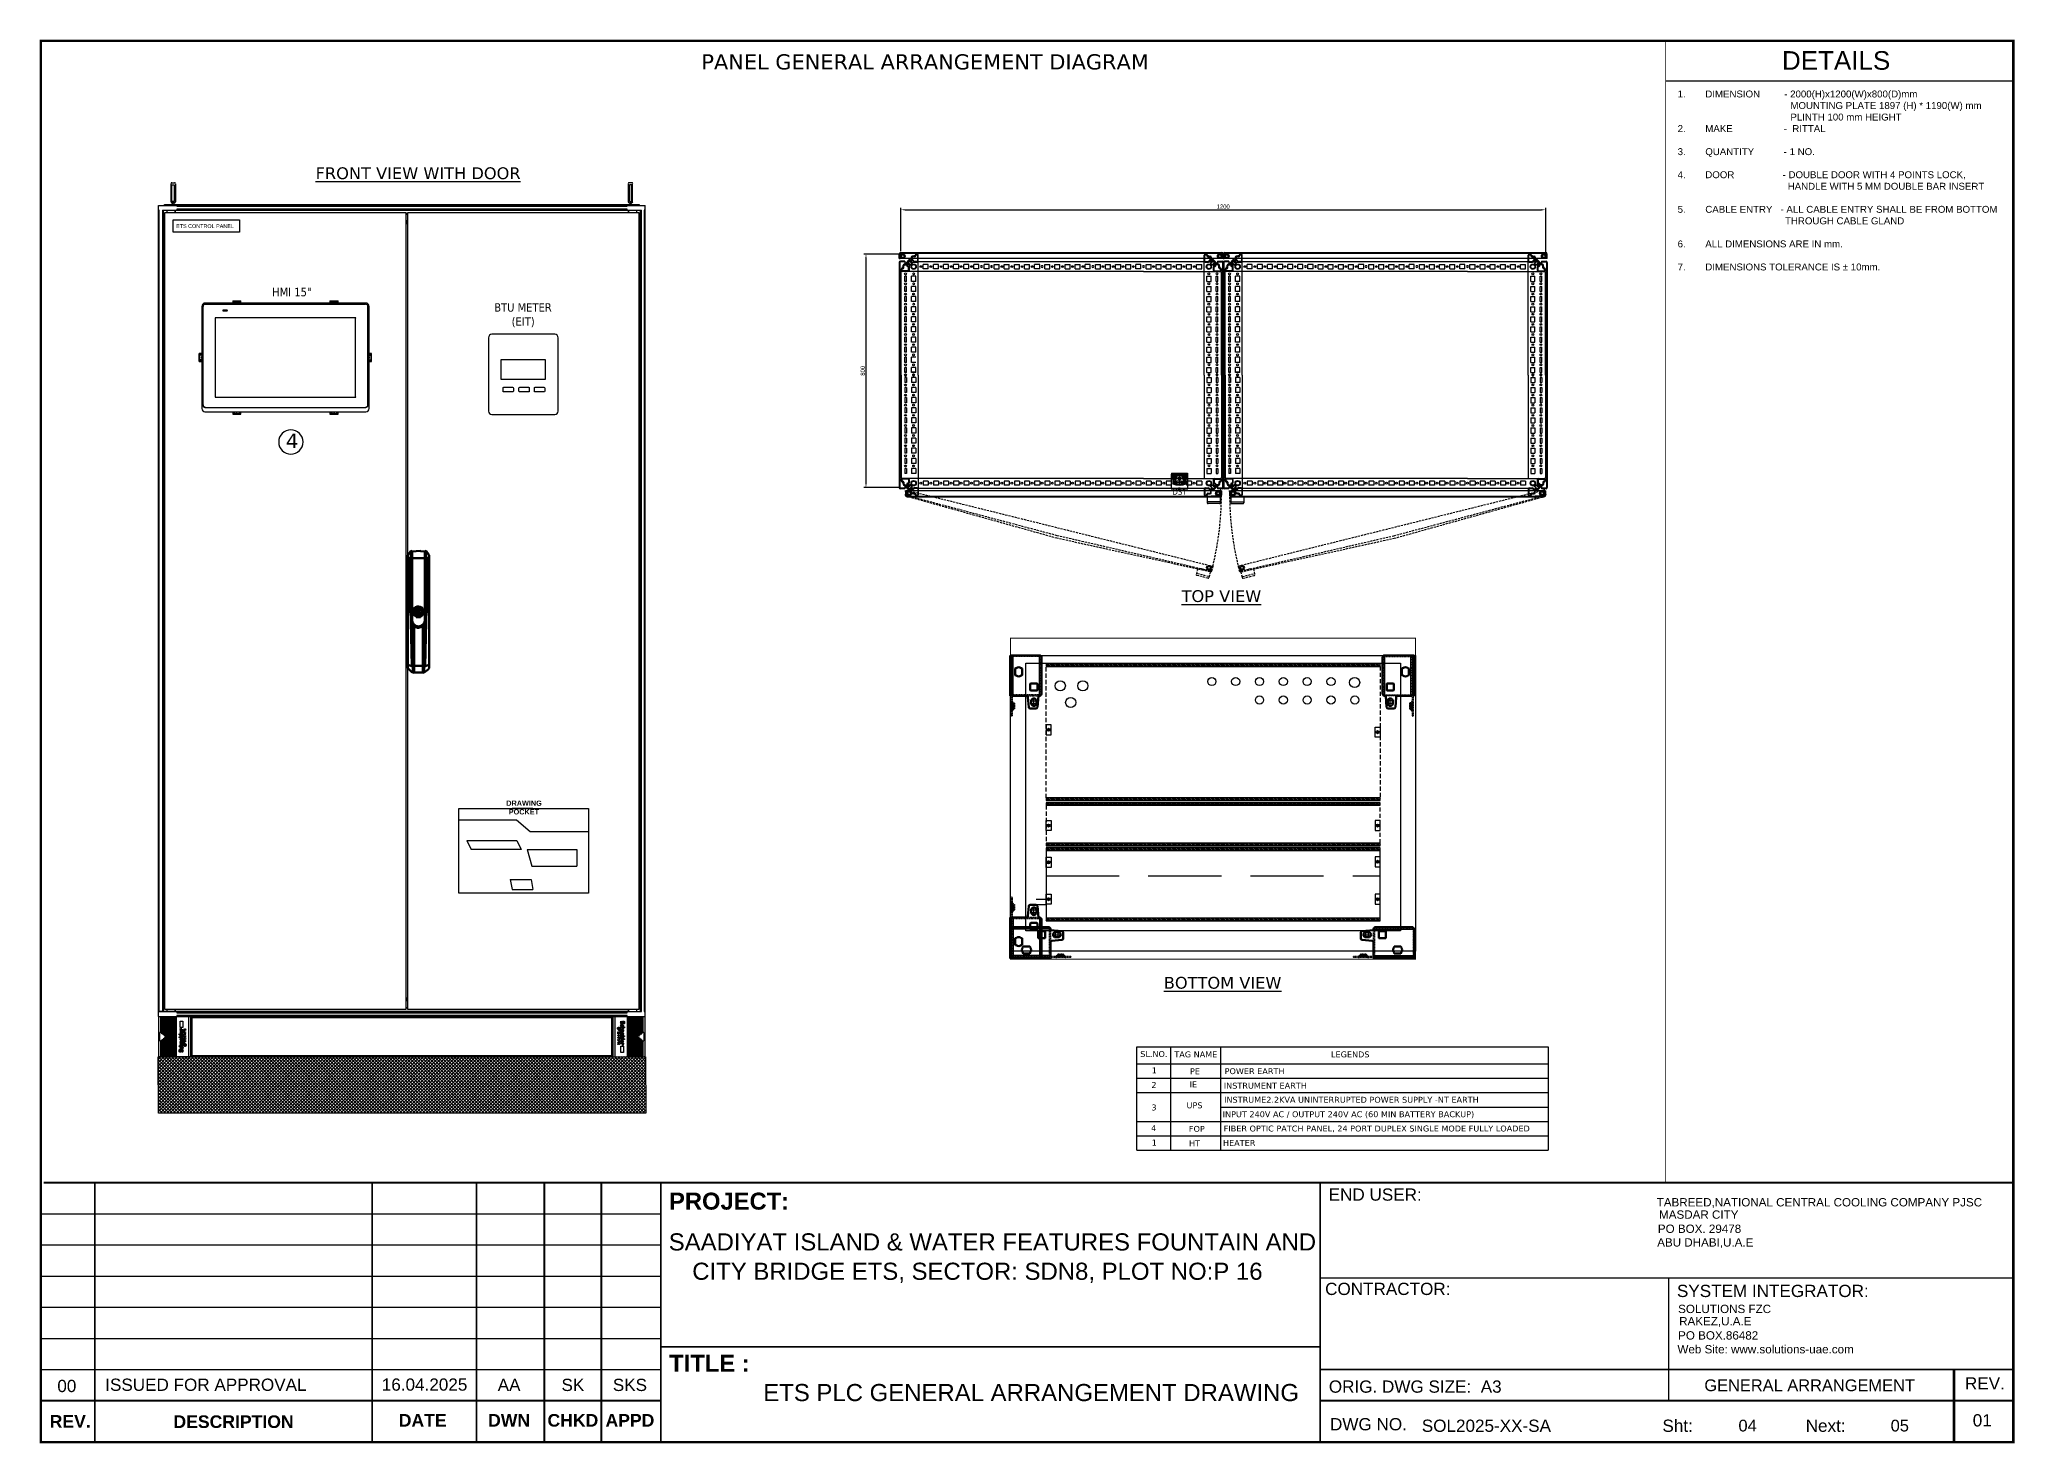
# Model space of a CAD drawing. Header units: inches. Extents: x 100535554 to 201081702, y 63708552 to 127420865.
# Drawn here: x 100539909 to 100541080, y 63709917 to 63710749 of the extents above; entities that cross this region are included whole.
import ezdxf
from ezdxf.enums import TextEntityAlignment as Align

# ---------------------------------------------------------------- set-up
doc = ezdxf.new("R2010")
doc.units = ezdxf.units.IN
doc.header["$MEASUREMENT"] = 0
for name, pattern in [('CENTER', [50.8, 31.75, -6.35, 6.35, -6.35]), ('DASHED', [0.75, 0.5, -0.25]), ('DGN Style 3', [60.619687, 43.299776, -17.31991]), ('HIDDEN', [0.375, 0.25, -0.125])]:
    doc.linetypes.add(name, pattern=pattern)
for name, color, linetype, lineweight in [('AM_0', 7, 'Continuous', 50), ('AM_4', 3, 'Continuous', 25), ('AM_7', 7, 'CENTER', 25), ('AM_9', 6, 'DASHED', 25)]:
    doc.layers.add(name, color=color, linetype=linetype, lineweight=lineweight)
doc.layers.add('BORDER', color=7, linetype='Continuous')
doc.layers.add('PFTXT', color=7, linetype='Continuous')
doc.styles.add('A', font='arial.ttf')
doc.styles.add('ABB', font='arialbd.ttf')
doc.styles.add('Arial$101H0', font='arialbd.ttf')
doc.styles.add('MtXpl_Segoe_UI', font='segoeui.ttf')
doc.styles.get("Standard").update_dxf_attribs({"font": 'arial.ttf'})
doc.styles.add('Swis721LtCnBT$001H0', font='')
doc.styles.add('Tahoma$001H0', font='tahoma.ttf')
doc.styles.add('Verdana$001H0', font='verdana.ttf')
doc.styles.get('Swis721LtCnBT$001H0').set_extended_font_data('Swis721LtCnBT')
doc.dimstyles.new('ISO-25', dxfattribs={"dimtxt": 2.5, "dimasz": 2.5, "dimexe": 1.25, "dimexo": 0.625, "dimtad": 1, "dimtxsty": 'Standard', "dimcen": 2.5, "dimadec": 0, "dimazin": 0, "dimtfac": 1, "dimtmove": 0, "dimatfit": 3, "dimfxl": 1, "dimarcsym": 0})

msp = doc.modelspace()

# ---------------------------------------------------------------- texts
for s, height, style, p in [('DETAILS', 11.0221, 'A', (100540973.931, 63710736.813)), ('DS1', 3.6, 'MtXpl_Segoe_UI', (100540584.776, 63710481.198)), ('GENERAL ARRANGEMENT', 6.96131, 'A', (100540958.238, 63709951.649)), ('04', 6.9613, 'A', (100540921.465, 63709927.765)), ('05', 6.9613, 'A', (100541011.663, 63709927.765))]:
    msp.add_text(s, height=height, dxfattribs=dict(style=style)).set_placement(p, align=Align.MIDDLE_CENTER)
at = {"color": 7, "true_color": 0x000007}
for s, height, style, p in [('ETS CONTROL PANEL ', 2.29618, 'Swis721LtCnBT$001H0', (100539990.156, 63710637.518)), ('4', 8.448, 'Verdana$001H0', (100540055.201, 63710507.094))]:
    msp.add_text(s, height=height, dxfattribs=dict(at, style=style)).set_placement(p)
at = {"insert": (100540293.652, 63710740.488), "char_height": 9.02053, "attachment_point": 1, "style": 'Verdana$001H0'}
msp.add_mtext_dynamic_manual_height_columns('\\pi7.7887,t188.2;PANEL GENERAL ARRANGEMENT DIAGRAM', width=281.48002, gutter_width=1, heights=[0], dxfattribs=at)
at = {"insert": (100540880.01, 63710718.985), "char_height": 4.1, "width": 196.10752, "attachment_point": 1}
msp.add_mtext('1.^IDIMENSION         - 2000(H)x1200(W)x800(D)mm{\\H1.2677x; }\\P                                          MOUNTING PLATE 1897 (H) * 1190(W) mm   {\\H1.4285x; }\\P                                          PLINTH 100 mm HEIGHT{\\H1.3742x; }\\P2.^IMAKE                   -  RITTAL{\\H1.3794x; }\\P{\\H1.3735x; }\\P3.^IQUANTITY           - 1 NO.{\\H1.3932x; }\\P{\\H1.3689x; }\\P4.^IDOOR                  - DOUBLE DOOR WITH 4 POINTS LOCK,{\\H1.3948x; }\\P                                         HANDLE WITH 5 MM DOUBLE BAR INSERT {\\H1.3861x; }\\P{\\H1.3713x; }\\P5.^ICABLE ENTRY   - ALL CABLE ENTRY SHALL BE FROM BOTTOM{\\H1.394x; }\\P                                        THROUGH CABLE GLAND {\\H1.3864x; }\\P{\\H1.3712x; }\\P6.^IALL DIMENSIONS ARE IN mm.{\\H1.394x; }\\P{\\H1.3687x; }\\P7.^IDIMENSIONS TOLERANCE IS ± 10mm.                                                                {\\H1.3948x; }', dxfattribs=at)
at = {"color": 7, "attachment_point": 1}
for s, width, heights, insert, char_height, style in [('\\pi0.99397,t49.994,140.99;{\\LFRONT VIEW WITH DOOR}', 126.43187, [0], (100540071.819, 63710673.475), 7, 'Verdana$001H0'), ('\\pi6.7957,t41.796,106.8;HMI 15"', 37.62773, [0], (100540040.251, 63710602.075), 5, 'Tahoma$001H0'), ('\\pi19.864,t54.864,119.86;BTU METER\\P\\pi30.19,t65.19,130.19;(EIT)', 75.35965, [24.516], (100540158.812, 63710592.944), 5, 'Tahoma$001H0'), ('\\pi38.96,t87.96,178.96;{\\LTOP VIEW}', 126.43187, [0], (100540547.075, 63710422.877), 7, 'Verdana$001H0'), ('\\pi8.5856,t70.172;DRAWING \\P\\pi10.052,t71.638;POCKET', 37.62773, [0], (100540177.246, 63710298.163), 3.07931, 'Arial$101H0'), ('\\pi28.221,t77.221,168.22;{\\LBOTTOM VIEW}', 126.43187, [0], (100540547.25, 63710193.707), 7, 'Verdana$001H0'), ('\\pi0.75677,t70.701;SL.NO.', 17.45422, [0], (100540560.778, 63710149.76), 3.49723, 'Verdana$001H0'), ('\\pi7.9783,t77.923;TAG NAME', 41.34382, [0], (100540573.75, 63710149.497), 3.49723, 'Verdana$001H0'), ('\\pi1.4347,t71.379;LEGENDS', 25.2056, [0], (100540673.165, 63710149.502), 3.49723, 'Verdana$001H0'), ('\\pi3.3089,t73.253;2', 8.98539, [0], (100540564.811, 63710131.421), 3.49723, 'Verdana$001H0'), ('\\pi3.5462,t73.491;1', 8.98539, [0], (100540564.811, 63710139.989), 3.49723, 'Verdana$001H0'), ('\\pi1.6833,t71.628;IE', 7.84333, [0], (100540589.09, 63710131.704), 3.49723, 'Verdana$001H0'), ('\\pi1.8903,t71.835;PE', 8.98539, [0], (100540589.09, 63710139.531), 3.49723, 'Verdana$001H0'), ('\\pi2.5908,t72.535;INSTRUMENT EARTH', 54.73231, [0], (100540608.46, 63710130.969), 3.49723, 'Verdana$001H0'), ('\\pi3.2551,t73.2;POWER EARTH', 41.34382, [0], (100540608.277, 63710139.573), 3.49723, 'Verdana$001H0'), ('\\pi3.3407,t73.285;3', 8.98539, [0], (100540564.811, 63710118.044), 3.49723, 'Verdana$001H0'), ('\\pi1.4277,t71.372;UPS', 11.86983, [0], (100540587.538, 63710119.314), 3.49723, 'Verdana$001H0'), ('\\pi2.547,t72.492;INSTRUME2.2KVA UNINTERRUPTED POWER SUPPLY -NT EARTH', 159.01432, [6.839], (100540608.66, 63710122.615), 3.49723, 'Verdana$001H0'), ('\\pi3.1704,t73.115;4', 8.98539, [0], (100540564.811, 63710105.81), 3.49723, 'Verdana$001H0'), ('\\pi1.2742,t71.219;FOP', 11.38665, [0], (100540589.09, 63710105.373), 3.49723, 'Verdana$001H0'), (' INPUT 240V AC / OUTPUT 240V AC (60 MIN BATTERY BACKUP)', 173.68982, [11.074], (100540608.843, 63710114.047), 3.49723, 'Verdana$001H0'), ('\\pi2.1879,t72.132;FIBER OPTIC PATCH PANEL, 24 PORT DUPLEX SINGLE MODE FULLY LOADED', 189.43048, [11.559], (100540608.778, 63710105.572), 3.49723, 'Verdana$001H0'), ('\\pi3.5462,t73.491;1', 8.98539, [0], (100540564.811, 63710097.241), 3.49723, 'Verdana$001H0'), ('\\pi1.3525,t71.297;HT', 8.81408, [0], (100540589.09, 63710096.855), 3.49723, 'Verdana$001H0'), ('\\pt69.945; HEATER ', 149.1025, [0], (100540609.037, 63710097.004), 3.49723, 'Verdana$001H0')]:
    msp.add_mtext_dynamic_manual_height_columns(s, width=width, gutter_width=1, heights=heights, dxfattribs=dict(at, insert=insert, char_height=char_height, style=style))
at = {"layer": 'BORDER', "style": 'A'}
msp.add_text('ETS PLC GENERAL ARRANGEMENT DRAWING', height=10.15, dxfattribs=at).set_placement((100540338.13, 63709942.276))

# ---------------------------------------------------------------- blocks, each defined once
blk = doc.blocks.new('Title Frame_Al Bayt')
at = {"layer": 'BORDER'}
for p, q in [((897.4, -274.9), (1264.8, -274.9)), ((897.4, -293.3), (1264.8, -293.3)), ((897.4, -311.8), (1264.8, -311.8)), ((897.4, -330.3), (1264.8, -330.3)), ((897.4, -348.7), (1264.8, -348.7)), ((897.4, -367.2), (1264.8, -367.2))]:
    blk.add_line(p, q, dxfattribs=at)
at = {"layer": 'BORDER', "const_width": 1.54}
blk.add_lwpolyline([(897.4, 420.3), (897.4, -410.2), (2066.3, -410.2), (2066.3, 420.3)], close=True, dxfattribs=at)
at = {"layer": 'BORDER'}
for points, const_width in [([(899, -256.4), (2066.3, -256.4)], 1.08), ([(929.4, -410.2), (929.4, -256.4)], 1.08), ([(1093.7, -410.2), (1093.7, -256.4)], 1.08), ([(1093.7, -391.8), (1093.7, -256.4)], 1.08), ([(1155.6, -410.2), (1155.6, -256.4)], 1.08), ([(1195.8, -410.2), (1195.8, -256.4)], 1.08), ([(1195.8, -391.8), (1195.8, -256.4)], 1.08), ([(1229.6, -410.2), (1229.6, -256.4)], 1.08), ([(1229.6, -391.8), (1229.6, -256.4)], 1.08), ([(1264.8, -256.4), (1264.8, -410.2)], 1.08), ([(1655.6, -410.2), (1655.6, -256.4)], 1.08), ([(1655.6, -312.9), (2066.3, -312.9)], 0.923), ([(1862.1, -385.6), (1862.1, -312.9)], 0.923), ([(1655.6, -353.7), (1265.2, -353.7)], 1.08), ([(2066.3, -367.2), (1655.6, -367.2)], 1.08), ([(2031.2, -410.2), (2031.2, -367.2)], 1.54), ([(897.4, -385.6), (1264.8, -385.6)], 1.08), ([(2066.3, -385.6), (1655.6, -385.6)], 1.08)]:
    blk.add_lwpolyline(points, dxfattribs=dict(at, const_width=const_width))
for s, height, style, p in [('PROJECT:', 10.07, 'ABB', (1269.7, -272.4)), ('END USER:', 7.25, 'A', (1660.6, -267.1)), ('TABREED,NATIONAL CENTRAL COOLING COMPANY PJSC', 4.93, 'A', (1855, -270.5)), ('MASDAR CITY', 4.93, 'A', (1856.4, -277.8)), ('SAADIYAT ISLAND & WATER FEATURES FOUNTAIN AND', 10.15, 'A', (1269.5, -296.6)), ('ABU DHABI,U.A.E', 4.93, 'A', (1855.3, -294.3)), ('PO BOX. 29478', 4.93, 'A', (1855.7, -286.2)), (' CITY BRIDGE ETS, SECTOR: SDN8, PLOT NO:P 16', 10.15, 'A', (1279.5, -314)), ('CONTRACTOR:', 7.25, 'A', (1658.5, -323)), ('SYSTEM INTEGRATOR:', 7.25, 'A', (1867, -324.2)), ('SOLUTIONS FZC', 4.93, 'A', (1867.7, -333.7)), ('RAKEZ,U.A.E', 4.93, 'A', (1868.3, -341)), ('PO BOX.86482', 4.93, 'A', (1867.7, -349.4)), ('TITLE :', 10.07, 'ABB', (1269.8, -368.5)), ('Web Site: www.solutions-uae.com ', 4.93, 'A', (1867.3, -357.6)), ('ORIG. DWG SIZE:  A3', 7.25, 'A', (1660.7, -380.9)), ('REV.', 7.25, 'A', (2037.7, -379)), ('DWG NO.', 7.25, 'A', (1661.4, -403.2)), ('SOL2025-XX-SA', 7.25, 'A', (1715.8, -404.1)), ('Sht:', 7.25, 'A', (1858.4, -404.1)), ('Next:', 7.25, 'A', (1943.3, -404.1)), ('01', 7.25, 'A', (2042.3, -400.9))]:
    blk.add_text(s, height=height, dxfattribs=dict(at, style=style)).set_placement(p)
for s, height, style, p in [('00', 7.25, 'A', (912.8, -376.9)), ('REV.', 7.46, 'ABB', (914.8, -397.9))]:
    blk.add_text(s, height=height, dxfattribs=dict(at, style=style)).set_placement(p, align=Align.MIDDLE)
for s, height, style, p in [('ISSUED FOR APPROVAL', 7.25, 'A', (995.2, -379.8)), ('16.04.2025', 7.25, 'A', (1124.8, -379.7)), ('AA', 7.25, 'A', (1174.9, -379.9)), ('SK', 7.25, 'A', (1212.7, -379.9)), ('SKS', 7.25, 'A', (1246.5, -379.9)), ('DESCRIPTION', 7.463, 'ABB', (1011.6, -401.8)), ('DATE', 7.46, 'ABB', (1123.7, -401)), ('DWN', 7.46, 'ABB', (1174.9, -401)), ('CHKD', 7.46, 'ABB', (1212.7, -401)), ('APPD', 7.46, 'ABB', (1246.5, -401))]:
    blk.add_text(s, height=height, dxfattribs=dict(at, style=style)).set_placement(p, align=Align.CENTER)
blk = doc.blocks.new('1_4127_010_P3_0_in_4127_010_0')
at = {"ltscale": 0.229914}
for p, q in [((-20, 4.5), (20, 4.5)), ((-20, 0), (-20, 4.5)), ((-20, 2.5), (-2.8, 2.5)), ((-20, 1), (-15.8, 1)), ((-20, 0), (-15.8, 0)), ((-18.7, 13), (-17.2, 14.5)), ((-18.7, 13), (-18.7, 4.5)), ((-18.2, 7.5), (-17.2, 8.5)), ((-18.2, 4.5), (-18.2, 7.5)), ((-18.2, 7), (-14.2, 7)), ((-17.7, 14), (-17.7, 4.5)), ((-17.2, 14.5), (-12, 14.5)), ((-14.2, 8.5), (-17.2, 8.5)), ((-15.8, 1), (-15.8, 0)), ((-15.8, 1), (15.8, 1)), ((-14.2, 4.5), (-14.2, 8.5)), ((-12.4, 1.9), (-13.3, 1)), ((-12.8, 4.5), (-12.4, 4.2)), ((-12.8, 4.5), (-12.8, 1.5)), ((-12.4, 4.2), (-12.4, 1.9)), ((-9.6, 4.2), (-12.4, 4.2)), ((-9.6, 1.9), (-12.4, 1.9)), ((-12, 14.5), (-12, 4.5)), ((-11, 4.7), (-11, 0.8)), ((-10, 14.5), (-10, 4.5)), ((-10, 14.5), (-8, 14.5)), ((-9.6, 4.2), (-9.2, 4.5)), ((-9.6, 1.9), (-9.6, 4.2)), ((-8.7, 1), (-9.6, 1.9)), ((-9.2, 4.5), (-9.2, 1.5)), ((-8.9, 14.5), (-8.9, 4.5)), ((-8.8, 14.5), (-8.8, 4.5)), ((-8, 14.5), (-6, 7)), ((-7.9, 14.2), (-7.9, 4.5)), ((-6, 7), (-6, 4.5)), ((-2.8, 4), (-5, 1)), ((-3, 4.5), (-3, 3)), ((3, 3), (-3, 3)), ((-2.8, 2.5), (-2.8, 4.5)), ((2.7, 4), (-2.8, 4)), ((-2.8, 2.5), (2.7, 2.5)), ((-1.9, 3), (-1.9, 1)), ((1.9, 1), (1.9, 3)), ((2.7, 2.5), (2.7, 4.5)), ((5, 1), (2.7, 4)), ((2.7, 2.5), (20, 2.5)), ((3, 3), (3, 4.5)), ((6, 7), (8, 14.5)), ((6, 7), (6, 4.5)), ((7.9, 14.2), (7.9, 4.5)), ((8, 14.5), (10, 14.5)), ((9.6, 1.9), (8.7, 1)), ((8.8, 14.5), (8.8, 4.5)), ((8.9, 4.5), (8.9, 14.5)), ((9.2, 4.5), (9.6, 4.2)), ((9.2, 4.5), (9.2, 1.5)), ((9.6, 4.2), (9.6, 1.9)), ((12.4, 4.2), (9.6, 4.2)), ((12.4, 1.9), (9.6, 1.9)), ((10, 14.5), (10, 4.5)), ((11, 4.7), (11, 0.8)), ((12, 14.5), (17.2, 14.5)), ((12, 14.5), (12, 4.5)), ((12.4, 4.2), (12.8, 4.5)), ((12.4, 1.9), (12.4, 4.2)), ((13.3, 1), (12.4, 1.9)), ((12.8, 4.5), (12.8, 1.5)), ((14.2, 4.5), (14.2, 8.5)), ((17.2, 8.5), (14.2, 8.5)), ((18.2, 7), (14.2, 7)), ((15.8, 1), (20, 1)), ((15.8, 1), (15.8, 0)), ((15.8, 0), (20, 0)), ((17.2, 14.5), (18.7, 13)), ((18.2, 7.5), (17.2, 8.5)), ((17.7, 14), (17.7, 4.5)), ((18.2, 4.5), (18.2, 7.5)), ((18.7, 13), (18.7, 4.5)), ((20, 0), (20, 4.5))]:
    blk.add_line(p, q, dxfattribs=at)
blk = doc.blocks.new('2_4127_010_P1_0_in_4127_010_0')
at = {"ltscale": 0.236712}
for p, q in [((-15.5, 27), (-15.5, 14.5)), ((-15.5, 25), (-6.2, 25)), ((-15.5, 14.5), (-15.5, 1)), ((-15.5, 1), (-15.5, 0)), ((-15.5, 0), (15.5, 0)), ((-14.5, 26.3), (-14.5, 25)), ((-14.5, 25), (-14.5, 14.5)), ((-14.5, 14.5), (-14.5, 1)), ((-14.5, 1), (-14.5, 0)), ((-13.2, 20), (-13.2, 25)), ((-13.2, 20), (-7.9, 20)), ((-12.6, 12.5), (12.6, 12.5)), ((-11, 20), (-11, 25)), ((-10.2, 28.7), (-10.2, 25)), ((-10, 20), (-10, 25)), ((-8.8, 20), (-8.8, 25)), ((-7.9, 20), (-7.9, 25)), ((-6.2, 29.5), (-6.2, 25)), ((-3.1, 29.9), (-2.8, 29.5)), ((2.8, 29.5), (-2.8, 29.5)), ((-2.3, 29.5), (-2.3, 28.5)), ((-2.3, 28.5), (2.3, 28.5)), ((-1.6, 29.5), (-1.6, 28.5)), ((0, 30), (0, 29.5)), ((0, -0.2), (0, 25.1)), ((1.6, 29.5), (1.6, 28.5)), ((2.3, 29.5), (2.3, 28.5)), ((2.8, 29.5), (3.1, 29.9)), ((6.2, 29.5), (6.2, 25)), ((6.2, 25), (15.5, 25)), ((7.8, 25), (7.8, 20)), ((7.8, 20), (13.2, 20)), ((8.8, 20), (8.8, 25)), ((10, 20), (10, 25)), ((10.2, 28.7), (10.2, 25)), ((11, 20), (11, 25)), ((13.2, 20), (13.2, 25)), ((14.5, 26.3), (14.5, 25)), ((14.5, 25), (14.5, 14.5)), ((14.5, 14.5), (14.5, 1)), ((14.5, 1), (14.5, 0)), ((15.5, 27), (15.5, 14.5)), ((15.5, 14.5), (15.5, 1)), ((15.5, 1), (15.5, 0))]:
    blk.add_line(p, q, dxfattribs=at)
for points in [[(-14.5, 26.3), (-14.7, 26.3), (-14.8, 26.2), (-15, 26.2), (-15.2, 26.1), (-15.3, 26.1), (-15.4, 26), (-15.4, 26), (-15.5, 26), (-15.5, 26)], [(-6.2, 29.5), (-6.2, 29.5), (-6.3, 29.5), (-6.4, 29.5), (-6.6, 29.5), (-6.8, 29.4), (-7.1, 29.4), (-7.4, 29.4), (-7.7, 29.3), (-8, 29.2), (-8.4, 29.1), (-8.8, 29.1), (-9.2, 29), (-9.7, 28.9), (-10.2, 28.7)], [(10.2, 28.7), (9.7, 28.9), (9.3, 29), (8.9, 29.1), (8.4, 29.1), (8, 29.2), (7.7, 29.3), (7.3, 29.4), (7, 29.4), (6.8, 29.4), (6.6, 29.5), (6.4, 29.5), (6.3, 29.5), (6.2, 29.5), (6.2, 29.5)], [(15.5, 26), (15.5, 26), (15.5, 26), (15.4, 26), (15.3, 26.1), (15.2, 26.1), (15.1, 26.1), (15, 26.2), (14.8, 26.2), (14.7, 26.3), (14.5, 26.3)]]:
    blk.add_lwpolyline(points, dxfattribs=at)
for radius in [12, 3.5, 3.18, 2.5]:
    blk.add_circle((0, 12.5), radius, dxfattribs=at)
for centre, radius, start, end in [((0, -12), 42, 104.0552, 111.6569), ((0, -12), 41, 69.2865, 110.7135), ((-10, 12.5), 2.5, 105.3755, 254.6245), ((-8.7, 17.5), 2.5, 75.3755, 224.6245), ((-8.7, 7.5), 2.5, 135.3755, 284.6245), ((-10.8, 15.4), 0.5, 285.3755, 44.6245), ((-10.8, 9.6), 0.5, 315.3755, 74.6245), ((-7.9, 20.4), 0.5, 255.3755, 14.6245), ((-7.9, 4.6), 0.5, 345.3755, 104.6245), ((-5, 21.2), 2.5, 45.3755, 194.6245), ((-5, 3.8), 2.5, 165.3755, 314.6245), ((0, -12), 42, 81.511, 98.489), ((-2.9, 23.3), 0.5, 225.3755, 344.6245), ((-2.9, 1.7), 0.5, 15.3755, 134.6245), ((0, 22.5), 2.5, 15.3755, 164.6245), ((0, 2.5), 2.5, 195.3755, 344.6245), ((2.9, 23.3), 0.5, 195.3755, 314.6245), ((2.9, 1.7), 0.5, 45.3755, 164.6245), ((5, 21.2), 2.5, 345.3755, 134.6245), ((5, 3.8), 2.5, 225.3755, 14.6245), ((7.9, 20.4), 0.5, 165.3755, 284.6245), ((7.9, 4.6), 0.5, 75.3755, 194.6245), ((8.7, 17.5), 2.5, 315.3755, 104.6245), ((8.7, 7.5), 2.5, 255.3755, 44.6245), ((0, -12), 42, 68.3431, 75.9448), ((10.8, 15.4), 0.5, 135.3755, 254.6245), ((10.8, 9.6), 0.5, 105.3755, 224.6245), ((10, 12.5), 2.5, 285.3755, 74.6245)]:
    blk.add_arc(centre, radius, start, end, dxfattribs=at)
blk = doc.blocks.new('*D82')
at = {"color": 3, "lineweight": -2, "ltscale": 10, "transparency": 16777216}
for p, q in [((100540419.7, 63710623.7), (100540419.7, 63710649.5)), ((100540422.2, 63710648.3), (100540799.3, 63710648.3)), ((100540801.8, 63710622.7), (100540801.8, 63710649.5))]:
    blk.add_line(p, q, dxfattribs=at)
at = {"color": 3, "ltscale": 10, "transparency": 16777216}
for points in [[(100540422.2, 63710648.7), (100540422.2, 63710647.9), (100540419.7, 63710648.3)], [(100540799.3, 63710648.7), (100540799.3, 63710647.9), (100540801.8, 63710648.3)]]:
    blk.add_solid(points, dxfattribs=at)
at = {"layer": 'Defpoints', "color": 0, "ltscale": 10, "transparency": 16777216}
for p in [(100540801.8, 63710648.3), (100540419.7, 63710623), (100540801.8, 63710622.1)]:
    blk.add_point(p, dxfattribs=at)
at = {"ltscale": 10, "transparency": 16777216, "insert": (100540610.7, 63710650.2), "char_height": 2.5, "attachment_point": 5}
blk.add_mtext('1200', dxfattribs=at)
blk = doc.blocks.new('*D83')
at = {"color": 3, "lineweight": -2, "ltscale": 10, "transparency": 16777216}
for p, q in [((100540419.1, 63710622.1), (100540397.8, 63710622.1)), ((100540399, 63710619.6), (100540399, 63710486.2)), ((100540418.8, 63710483.7), (100540397.8, 63710483.7))]:
    blk.add_line(p, q, dxfattribs=at)
at = {"color": 3, "ltscale": 10, "transparency": 16777216}
for points in [[(100540398.6, 63710619.6), (100540399.4, 63710619.6), (100540399, 63710622.1)], [(100540398.6, 63710486.2), (100540399.4, 63710486.2), (100540399, 63710483.7)]]:
    blk.add_solid(points, dxfattribs=at)
at = {"layer": 'Defpoints', "color": 0, "ltscale": 10, "transparency": 16777216}
for p in [(100540419.7, 63710622.1), (100540399, 63710483.7), (100540419.5, 63710483.7)]:
    blk.add_point(p, dxfattribs=at)
at = {"ltscale": 10, "transparency": 16777216, "insert": (100540397.1, 63710552.9), "char_height": 2.5, "attachment_point": 5, "rotation": 90}
blk.add_mtext('800', dxfattribs=at)
blk = doc.blocks.new('4_8601_XXX_01_3_0_in_8601_800__W_300__4')
at = {"layer": 'AM_0'}
for p, q in [((319, -78.5), (319, -76.5)), ((323, -72.5), (395, -72.5)), ((399, -132.5), (399, -76.5)), ((294, -94.6), (294, -83.4)), ((296.7, -80.4), (319, -78.5)), ((316.3, -99.3), (296.7, -97.6)), ((304, -82.5), (309, -82.5)), ((309, -92.5), (304, -92.5)), ((319, -131.1), (319, -102.2)), ((329.5, -93.5), (329.5, -81.5)), ((330.5, -80.5), (342.5, -80.5)), ((342.5, -94.5), (330.5, -94.5)), ((343.5, -81.5), (343.5, -93.5)), ((359.5, -112.6), (359.5, -111.5)), ((360.5, -110.5), (372.5, -110.5)), ((373.5, -111.5), (373.5, -112.6)), ((319, -132.5), (399, -132.5)), ((319.3, -134.5), (319.3, -132.5)), ((398.8, -134.5), (319.3, -134.5)), ((359.5, -123.5), (359.5, -122.4)), ((372.5, -124.5), (360.5, -124.5)), ((373.5, -122.4), (373.5, -123.5)), ((398.8, -134.5), (398.8, -132.5))]:
    blk.add_line(p, q, dxfattribs=at)
for points in [[(323, -72.5), (322.7, -72.5), (322.3, -72.6), (322, -72.6), (321.6, -72.7), (321.3, -72.9), (321, -73), (320.7, -73.2), (320.4, -73.4), (320.2, -73.7), (319.9, -73.9), (319.7, -74.2), (319.5, -74.5), (319.4, -74.8), (319.2, -75.1), (319.1, -75.5), (319.1, -75.8), (319, -76.2), (319, -76.5)], [(399, -76.5), (399, -76.2), (398.9, -75.8), (398.9, -75.5), (398.8, -75.1), (398.6, -74.8), (398.5, -74.5), (398.3, -74.2), (398.1, -73.9), (397.8, -73.7), (397.6, -73.4), (397.3, -73.2), (397, -73), (396.7, -72.9), (396.4, -72.7), (396, -72.6), (395.7, -72.6), (395.3, -72.5), (395, -72.5)]]:
    blk.add_lwpolyline(points, dxfattribs=at)
for centre, radius, start, end in [((297, -83.4), 3, 95, 180), ((297, -94.6), 3, 180, 265), ((304, -87.5), 5, 90, 270), ((309, -87.5), 5, 270, 90), ((316, -102.2), 3, 360, 85), ((330.5, -81.5), 1, 90, 180), ((330.5, -93.5), 1, 180, 270), ((342.5, -81.5), 1, 360, 90), ((342.5, -93.5), 1, 270, 0), ((364.5, -117.5), 7, 135.5847, 224.4153), ((360.5, -111.5), 1, 90, 180), ((372.5, -111.5), 1, 360, 90), ((368.5, -117.5), 7, 315.5847, 44.4153), ((360.5, -123.5), 1, 180, 270), ((372.5, -123.5), 1, 270, 0)]:
    blk.add_arc(centre, radius, start, end, dxfattribs=at)
at = {"layer": 'AM_4'}
for p, q in [((319, -76.5), (399, -76.5)), ((319, -128.5), (399, -128.5)), ((319.8, -134.5), (319.8, -132.5)), ((398.2, -134.5), (398.2, -132.5))]:
    blk.add_line(p, q, dxfattribs=at)
at = {"layer": 'AM_7'}
for p, q in [((336.5, -72.4), (336.5, -75.1)), ((384, -72.4), (384, -75.1)), ((298.8, -87.5), (314.2, -87.5)), ((304, -92.8), (304, -82.2)), ((309, -92.8), (309, -82.2))]:
    blk.add_line(p, q, dxfattribs=at)
at = {"layer": 'AM_9'}
for p, q in [((321, -74.5), (321, -132.5)), ((321, -74.5), (397, -74.5)), ((334.1, -72.5), (334.1, -74.5)), ((338.9, -74.5), (338.9, -72.5)), ((343, -74.5), (343, -72.5)), ((348, -74.5), (348, -72.5)), ((366, -74.5), (366, -72.5)), ((371, -74.5), (371, -72.5)), ((378.8, -72.5), (378.8, -74.5)), ((379.5, -72.5), (379.5, -74.5)), ((388.5, -74.5), (388.5, -72.5)), ((389.3, -74.5), (389.3, -72.5)), ((397, -74.5), (397, -132.5)), ((319, -102.2), (319, -78.5)), ((321, -85.5), (319, -85.5)), ((321, -90.5), (319, -90.5)), ((321, -110.5), (319, -110.5)), ((321, -115.5), (319, -115.5)), ((319, -130.5), (279, -130.5)), ((279, -130.5), (279, -132.5)), ((319, -132.5), (279, -132.5)), ((281.8, -130.5), (281.8, -132.5)), ((292.4, -127.3), (289.5, -130.2)), ((308.5, -130.2), (289.5, -130.2)), ((293.2, -129.3), (290.6, -131.9)), ((307.4, -131.9), (290.6, -131.9)), ((305.6, -127.3), (292.4, -127.3)), ((304.9, -127), (293.1, -127)), ((304.8, -129.3), (293.2, -129.3)), ((293.4, -125.5), (293.4, -127)), ((304.6, -125.5), (293.4, -125.5)), ((304.1, -129), (293.9, -129)), ((295.4, -125.5), (295.4, -128)), ((302.6, -128), (295.4, -128)), ((302.6, -128), (302.6, -125.5)), ((304.6, -127), (304.6, -125.5)), ((307.4, -131.9), (304.8, -129.3)), ((308.5, -130.2), (305.6, -127.3)), ((321, -130.5), (397, -130.5)), ((351, -134.5), (351, -132.5)), ((367, -134.5), (367, -132.5))]:
    blk.add_line(p, q, dxfattribs=at)
for centre, radius, start, end in [((288.8, -129.5), 1, 270, 315), ((289.2, -130.5), 2, 270, 315), ((293.1, -128), 1, 90, 135), ((293.9, -130), 1, 90, 135), ((294.4, -128), 1, 270, 0), ((303.6, -128), 1, 180, 270), ((304.1, -130), 1, 45, 90), ((304.9, -128), 1, 45, 90), ((308.8, -130.5), 2, 225, 270), ((309.2, -129.5), 1, 225, 270)]:
    blk.add_arc(centre, radius, start, end, dxfattribs=at)
blk = doc.blocks.new('5_8601_XXX_01_4_0_in_8601_800__W_300__4')
at = {"layer": 'AM_0'}
for p, q in [((-399, -76.5), (-399, -132.5)), ((-323, -72.5), (-395, -72.5)), ((-319, -78.5), (-319, -76.5)), ((-373.5, -111.5), (-373.5, -112.6)), ((-360.5, -110.5), (-372.5, -110.5)), ((-359.5, -112.6), (-359.5, -111.5)), ((-343.5, -81.5), (-343.5, -93.5)), ((-330.5, -80.5), (-342.5, -80.5)), ((-342.5, -94.5), (-330.5, -94.5)), ((-329.5, -93.5), (-329.5, -81.5)), ((-296.7, -80.4), (-319, -78.5)), ((-319, -131.1), (-319, -102.2)), ((-316.3, -99.3), (-296.7, -97.6)), ((-304, -82.5), (-309, -82.5)), ((-309, -92.5), (-304, -92.5)), ((-294, -83.4), (-294, -94.6)), ((-319, -132.5), (-399, -132.5)), ((-398.8, -134.5), (-398.8, -132.5)), ((-319.3, -134.5), (-398.8, -134.5)), ((-373.5, -122.4), (-373.5, -123.5)), ((-372.5, -124.5), (-360.5, -124.5)), ((-367, -134.5), (-367, -132.5)), ((-359.5, -123.5), (-359.5, -122.4)), ((-351, -134.5), (-351, -132.5)), ((-319.3, -134.5), (-319.3, -132.5))]:
    blk.add_line(p, q, dxfattribs=at)
for points in [[(-395, -72.5), (-395.3, -72.5), (-395.7, -72.6), (-396, -72.6), (-396.4, -72.7), (-396.7, -72.9), (-397, -73), (-397.3, -73.2), (-397.6, -73.4), (-397.8, -73.7), (-398.1, -73.9), (-398.3, -74.2), (-398.5, -74.5), (-398.6, -74.8), (-398.8, -75.1), (-398.9, -75.5), (-398.9, -75.8), (-399, -76.2), (-399, -76.5)], [(-319, -76.5), (-319, -76.2), (-319.1, -75.8), (-319.1, -75.5), (-319.2, -75.1), (-319.4, -74.8), (-319.5, -74.5), (-319.7, -74.2), (-319.9, -73.9), (-320.2, -73.7), (-320.4, -73.4), (-320.7, -73.2), (-321, -73), (-321.3, -72.9), (-321.6, -72.7), (-322, -72.6), (-322.3, -72.6), (-322.7, -72.5), (-323, -72.5)]]:
    blk.add_lwpolyline(points, dxfattribs=at)
for centre, radius, start, end in [((-368.5, -117.5), 7, 135.5847, 224.4153), ((-372.5, -111.5), 1, 90, 180), ((-360.5, -111.5), 1, 360, 90), ((-364.5, -117.5), 7, 315.5847, 44.4153), ((-342.5, -81.5), 1, 90, 180), ((-342.5, -93.5), 1, 180, 270), ((-330.5, -81.5), 1, 360, 90), ((-330.5, -93.5), 1, 270, 0), ((-316, -102.2), 3, 95, 180), ((-309, -87.5), 5, 90, 270), ((-304, -87.5), 5, 270, 90), ((-297, -83.4), 3, 360, 85), ((-297, -94.6), 3, 275, 0), ((-372.5, -123.5), 1, 180, 270), ((-360.5, -123.5), 1, 270, 0)]:
    blk.add_arc(centre, radius, start, end, dxfattribs=at)
at = {"layer": 'AM_4'}
for p, q in [((-319, -76.5), (-399, -76.5)), ((-319, -128.5), (-399, -128.5)), ((-398.2, -134.5), (-398.2, -132.5)), ((-319.8, -134.5), (-319.8, -132.5))]:
    blk.add_line(p, q, dxfattribs=at)
at = {"layer": 'AM_7'}
for p, q in [((-384, -72.4), (-384, -75.1)), ((-336.5, -72.4), (-336.5, -75.1)), ((-314.2, -87.5), (-298.8, -87.5)), ((-309, -92.8), (-309, -82.2)), ((-304, -92.8), (-304, -82.2))]:
    blk.add_line(p, q, dxfattribs=at)
at = {"layer": 'AM_9'}
for p, q in [((-397, -132.5), (-397, -74.5)), ((-321, -74.5), (-397, -74.5)), ((-389.3, -72.5), (-389.3, -74.5)), ((-388.5, -72.5), (-388.5, -74.5)), ((-379.5, -74.5), (-379.5, -72.5)), ((-378.8, -74.5), (-378.8, -72.5)), ((-371, -74.5), (-371, -72.5)), ((-366, -74.5), (-366, -72.5)), ((-348, -74.5), (-348, -72.5)), ((-343, -74.5), (-343, -72.5)), ((-338.9, -72.5), (-338.9, -74.5)), ((-334.1, -74.5), (-334.1, -72.5)), ((-321, -132.5), (-321, -74.5)), ((-321, -85.5), (-319, -85.5)), ((-321, -90.5), (-319, -90.5)), ((-321, -110.5), (-319, -110.5)), ((-321, -115.5), (-319, -115.5)), ((-319, -78.5), (-319, -102.2)), ((-321, -130.5), (-397, -130.5)), ((-279, -130.5), (-319, -130.5)), ((-279, -132.5), (-319, -132.5)), ((-305.6, -127.3), (-308.5, -130.2)), ((-289.5, -130.2), (-308.5, -130.2)), ((-304.8, -129.3), (-307.4, -131.9)), ((-290.6, -131.9), (-307.4, -131.9)), ((-292.4, -127.3), (-305.6, -127.3)), ((-293.1, -127), (-304.9, -127)), ((-293.2, -129.3), (-304.8, -129.3)), ((-293.4, -125.5), (-304.6, -125.5)), ((-304.6, -125.5), (-304.6, -127)), ((-293.9, -129), (-304.1, -129)), ((-302.6, -125.5), (-302.6, -128)), ((-295.4, -128), (-302.6, -128)), ((-295.4, -128), (-295.4, -125.5)), ((-293.4, -127), (-293.4, -125.5)), ((-290.6, -131.9), (-293.2, -129.3)), ((-289.5, -130.2), (-292.4, -127.3)), ((-281.8, -130.5), (-281.8, -132.5)), ((-279, -130.5), (-279, -132.5))]:
    blk.add_line(p, q, dxfattribs=at)
for centre, radius, start, end in [((-309.2, -129.5), 1, 270, 315), ((-308.8, -130.5), 2, 270, 315), ((-304.9, -128), 1, 90, 135), ((-304.1, -130), 1, 90, 135), ((-303.6, -128), 1, 270, 0), ((-294.4, -128), 1, 180, 270), ((-293.9, -130), 1, 45, 90), ((-293.1, -128), 1, 45, 90), ((-289.2, -130.5), 2, 225, 270), ((-288.8, -129.5), 1, 225, 270)]:
    blk.add_arc(centre, radius, start, end, dxfattribs=at)
blk = doc.blocks.new('4_8601_XXX_01_3_0_in_8601_600__W_300__4')
at = {"layer": 'AM_0'}
for p, q in [((219, -78.5), (219, -76.5)), ((223, -72.5), (295, -72.5)), ((299, -132.5), (299, -76.5)), ((194, -94.6), (194, -83.4)), ((196.7, -80.4), (219, -78.5)), ((216.3, -99.3), (196.7, -97.6)), ((204, -82.5), (209, -82.5)), ((209, -92.5), (204, -92.5)), ((219, -131.1), (219, -102.2)), ((229.5, -93.5), (229.5, -81.5)), ((230.5, -80.5), (242.5, -80.5)), ((242.5, -94.5), (230.5, -94.5)), ((243.5, -81.5), (243.5, -93.5)), ((259.5, -112.6), (259.5, -111.5)), ((260.5, -110.5), (272.5, -110.5)), ((273.5, -111.5), (273.5, -112.6)), ((219, -132.5), (299, -132.5)), ((219.2, -134.5), (219.2, -132.5)), ((298.8, -134.5), (219.2, -134.5)), ((259.5, -123.5), (259.5, -122.4)), ((272.5, -124.5), (260.5, -124.5)), ((273.5, -122.4), (273.5, -123.5)), ((298.8, -134.5), (298.8, -132.5))]:
    blk.add_line(p, q, dxfattribs=at)
for points in [[(223, -72.5), (222.7, -72.5), (222.3, -72.6), (222, -72.6), (221.6, -72.7), (221.3, -72.9), (221, -73), (220.7, -73.2), (220.4, -73.4), (220.2, -73.7), (219.9, -73.9), (219.7, -74.2), (219.5, -74.5), (219.4, -74.8), (219.2, -75.1), (219.1, -75.5), (219.1, -75.8), (219, -76.2), (219, -76.5)], [(299, -76.5), (299, -76.2), (298.9, -75.8), (298.9, -75.5), (298.8, -75.1), (298.6, -74.8), (298.5, -74.5), (298.3, -74.2), (298.1, -73.9), (297.8, -73.7), (297.6, -73.4), (297.3, -73.2), (297, -73), (296.7, -72.9), (296.4, -72.7), (296, -72.6), (295.7, -72.6), (295.3, -72.5), (295, -72.5)]]:
    blk.add_lwpolyline(points, dxfattribs=at)
for centre, radius, start, end in [((197, -83.4), 3, 95, 180), ((197, -94.6), 3, 180, 265), ((204, -87.5), 5, 90, 270), ((209, -87.5), 5, 270, 90), ((216, -102.2), 3, 360, 85), ((230.5, -81.5), 1, 90, 180), ((230.5, -93.5), 1, 180, 270), ((242.5, -81.5), 1, 0, 90), ((242.5, -93.5), 1, 270, 360), ((264.5, -117.5), 7, 135.5847, 224.4153), ((260.5, -111.5), 1, 90, 180), ((272.5, -111.5), 1, 360, 90), ((268.5, -117.5), 7, 315.5847, 44.4153), ((260.5, -123.5), 1, 180, 270), ((272.5, -123.5), 1, 270, 0)]:
    blk.add_arc(centre, radius, start, end, dxfattribs=at)
at = {"layer": 'AM_4'}
for p, q in [((219, -76.5), (299, -76.5)), ((219, -128.5), (299, -128.5)), ((219.8, -134.5), (219.8, -132.5)), ((298.2, -134.5), (298.2, -132.5))]:
    blk.add_line(p, q, dxfattribs=at)
at = {"layer": 'AM_7'}
for p, q in [((236.5, -72.4), (236.5, -75.1)), ((284, -72.4), (284, -75.1)), ((198.8, -87.5), (214.2, -87.5)), ((204, -92.8), (204, -82.2)), ((209, -92.8), (209, -82.2))]:
    blk.add_line(p, q, dxfattribs=at)
at = {"layer": 'AM_9'}
for p, q in [((221, -74.5), (221, -132.5)), ((221, -74.5), (297, -74.5)), ((234.2, -72.5), (234.2, -74.5)), ((238.8, -74.5), (238.8, -72.5)), ((243, -74.5), (243, -72.5)), ((248, -74.5), (248, -72.5)), ((266, -74.5), (266, -72.5)), ((271, -74.5), (271, -72.5)), ((278.8, -72.5), (278.8, -74.5)), ((279.5, -72.5), (279.5, -74.5)), ((288.5, -74.5), (288.5, -72.5)), ((289.2, -74.5), (289.2, -72.5)), ((297, -74.5), (297, -132.5)), ((219, -102.2), (219, -78.5)), ((221, -85.5), (219, -85.5)), ((221, -90.5), (219, -90.5)), ((221, -110.5), (219, -110.5)), ((221, -115.5), (219, -115.5)), ((219, -130.5), (179, -130.5)), ((179, -130.5), (179, -132.5)), ((219, -132.5), (179, -132.5)), ((181.8, -130.5), (181.8, -132.5)), ((192.4, -127.3), (189.5, -130.2)), ((208.5, -130.2), (189.5, -130.2)), ((193.2, -129.3), (190.6, -131.9)), ((207.4, -131.9), (190.6, -131.9)), ((205.6, -127.3), (192.4, -127.3)), ((204.9, -127), (193.1, -127)), ((204.8, -129.3), (193.2, -129.3)), ((193.4, -125.5), (193.4, -127)), ((204.6, -125.5), (193.4, -125.5)), ((204.1, -129), (193.9, -129)), ((195.4, -125.5), (195.4, -128)), ((202.6, -128), (195.4, -128)), ((202.6, -128), (202.6, -125.5)), ((204.6, -127), (204.6, -125.5)), ((207.4, -131.9), (204.8, -129.3)), ((208.5, -130.2), (205.6, -127.3)), ((221, -130.5), (297, -130.5)), ((251, -134.5), (251, -132.5)), ((267, -134.5), (267, -132.5))]:
    blk.add_line(p, q, dxfattribs=at)
for centre, radius, start, end in [((188.8, -129.5), 1, 270, 315), ((189.2, -130.5), 2, 270, 315), ((193.1, -128), 1, 90, 135), ((193.9, -130), 1, 90, 135), ((194.4, -128), 1, 270, 0), ((203.6, -128), 1, 180, 270), ((204.1, -130), 1, 45, 90), ((204.9, -128), 1, 45, 90), ((208.8, -130.5), 2, 225, 270), ((209.2, -129.5), 1, 225, 270)]:
    blk.add_arc(centre, radius, start, end, dxfattribs=at)
blk = doc.blocks.new('5_8601_XXX_01_4_0_in_8601_600__W_300__4')
at = {"layer": 'AM_0'}
for p, q in [((-299, -76.5), (-299, -132.5)), ((-223, -72.5), (-295, -72.5)), ((-219, -78.5), (-219, -76.5)), ((-273.5, -111.5), (-273.5, -112.6)), ((-260.5, -110.5), (-272.5, -110.5)), ((-259.5, -112.6), (-259.5, -111.5)), ((-243.5, -81.5), (-243.5, -93.5)), ((-230.5, -80.5), (-242.5, -80.5)), ((-242.5, -94.5), (-230.5, -94.5)), ((-229.5, -93.5), (-229.5, -81.5)), ((-196.7, -80.4), (-219, -78.5)), ((-219, -131.1), (-219, -102.2)), ((-216.3, -99.3), (-196.7, -97.6)), ((-204, -82.5), (-209, -82.5)), ((-209, -92.5), (-204, -92.5)), ((-194, -83.4), (-194, -94.6)), ((-219, -132.5), (-299, -132.5)), ((-298.8, -134.5), (-298.8, -132.5)), ((-219.2, -134.5), (-298.8, -134.5)), ((-273.5, -122.4), (-273.5, -123.5)), ((-272.5, -124.5), (-260.5, -124.5)), ((-267, -134.5), (-267, -132.5)), ((-259.5, -123.5), (-259.5, -122.4)), ((-251, -134.5), (-251, -132.5)), ((-219.2, -134.5), (-219.2, -132.5))]:
    blk.add_line(p, q, dxfattribs=at)
for points in [[(-295, -72.5), (-295.3, -72.5), (-295.7, -72.6), (-296, -72.6), (-296.4, -72.7), (-296.7, -72.9), (-297, -73), (-297.3, -73.2), (-297.6, -73.4), (-297.8, -73.7), (-298.1, -73.9), (-298.3, -74.2), (-298.5, -74.5), (-298.6, -74.8), (-298.8, -75.1), (-298.9, -75.5), (-298.9, -75.8), (-299, -76.2), (-299, -76.5)], [(-219, -76.5), (-219, -76.2), (-219.1, -75.8), (-219.1, -75.5), (-219.2, -75.1), (-219.4, -74.8), (-219.5, -74.5), (-219.7, -74.2), (-219.9, -73.9), (-220.2, -73.7), (-220.4, -73.4), (-220.7, -73.2), (-221, -73), (-221.3, -72.9), (-221.6, -72.7), (-222, -72.6), (-222.3, -72.6), (-222.7, -72.5), (-223, -72.5)]]:
    blk.add_lwpolyline(points, dxfattribs=at)
for centre, radius, start, end in [((-268.5, -117.5), 7, 135.5847, 224.4153), ((-272.5, -111.5), 1, 90, 180), ((-260.5, -111.5), 1, 0, 90), ((-264.5, -117.5), 7, 315.5847, 44.4153), ((-242.5, -81.5), 1, 90, 180), ((-242.5, -93.5), 1, 180, 270), ((-230.5, -81.5), 1, 0, 90), ((-230.5, -93.5), 1, 270, 360), ((-216, -102.2), 3, 95, 180), ((-209, -87.5), 5, 90, 270), ((-204, -87.5), 5, 270, 90), ((-197, -83.4), 3, 0, 85), ((-197, -94.6), 3, 275, 360), ((-272.5, -123.5), 1, 180, 270), ((-260.5, -123.5), 1, 270, 0)]:
    blk.add_arc(centre, radius, start, end, dxfattribs=at)
at = {"layer": 'AM_4'}
for p, q in [((-219, -76.5), (-299, -76.5)), ((-219, -128.5), (-299, -128.5)), ((-298.2, -134.5), (-298.2, -132.5)), ((-219.8, -134.5), (-219.8, -132.5))]:
    blk.add_line(p, q, dxfattribs=at)
at = {"layer": 'AM_7'}
for p, q in [((-284, -72.4), (-284, -75.1)), ((-236.5, -72.4), (-236.5, -75.1)), ((-214.2, -87.5), (-198.8, -87.5)), ((-209, -92.8), (-209, -82.2)), ((-204, -92.8), (-204, -82.2))]:
    blk.add_line(p, q, dxfattribs=at)
at = {"layer": 'AM_9'}
for p, q in [((-297, -132.5), (-297, -74.5)), ((-221, -74.5), (-297, -74.5)), ((-289.2, -72.5), (-289.2, -74.5)), ((-288.5, -72.5), (-288.5, -74.5)), ((-279.5, -74.5), (-279.5, -72.5)), ((-278.8, -74.5), (-278.8, -72.5)), ((-271, -74.5), (-271, -72.5)), ((-266, -74.5), (-266, -72.5)), ((-248, -74.5), (-248, -72.5)), ((-243, -74.5), (-243, -72.5)), ((-238.8, -72.5), (-238.8, -74.5)), ((-234.2, -74.5), (-234.2, -72.5)), ((-221, -132.5), (-221, -74.5)), ((-221, -85.5), (-219, -85.5)), ((-221, -90.5), (-219, -90.5)), ((-221, -110.5), (-219, -110.5)), ((-221, -115.5), (-219, -115.5)), ((-219, -78.5), (-219, -102.2)), ((-221, -130.5), (-297, -130.5)), ((-179, -130.5), (-219, -130.5)), ((-179, -132.5), (-219, -132.5)), ((-205.6, -127.3), (-208.5, -130.2)), ((-189.5, -130.2), (-208.5, -130.2)), ((-204.8, -129.3), (-207.4, -131.9)), ((-190.6, -131.9), (-207.4, -131.9)), ((-192.4, -127.3), (-205.6, -127.3)), ((-193.1, -127), (-204.9, -127)), ((-193.2, -129.3), (-204.8, -129.3)), ((-193.4, -125.5), (-204.6, -125.5)), ((-204.6, -125.5), (-204.6, -127)), ((-193.9, -129), (-204.1, -129)), ((-202.6, -125.5), (-202.6, -128)), ((-195.4, -128), (-202.6, -128)), ((-195.4, -128), (-195.4, -125.5)), ((-193.4, -127), (-193.4, -125.5)), ((-190.6, -131.9), (-193.2, -129.3)), ((-189.5, -130.2), (-192.4, -127.3)), ((-181.8, -130.5), (-181.8, -132.5)), ((-179, -130.5), (-179, -132.5))]:
    blk.add_line(p, q, dxfattribs=at)
for centre, radius, start, end in [((-209.2, -129.5), 1, 270, 315), ((-208.8, -130.5), 2, 270, 315), ((-204.9, -128), 1, 90, 135), ((-204.1, -130), 1, 90, 135), ((-203.6, -128), 1, 270, 0), ((-194.4, -128), 1, 180, 270), ((-193.9, -130), 1, 45, 90), ((-193.1, -128), 1, 45, 90), ((-189.2, -130.5), 2, 225, 270), ((-188.8, -129.5), 1, 225, 270)]:
    blk.add_arc(centre, radius, start, end, dxfattribs=at)

# ---------------------------------------------------------------- dimensions: what is measured, and where the dimension line sits
at = {"ltscale": 10}
dim = msp.add_linear_dim(base=(100540801.775, 63710648.269), p1=(100540419.695, 63710623.041), p2=(100540801.775, 63710622.081), text='1200', dimstyle='ISO-25', override={"dimclrd": 3, "dimclre": 3, "dimclrt": 256, "dimtfillclr": 3}, dxfattribs=at)
dim.commit()
dim.dimension.update_dxf_attribs({"geometry": '*D82', "text_midpoint": (100540610.735, 63710650.171)})
dim = msp.add_linear_dim(base=(100540399.007, 63710483.719), p1=(100540419.695, 63710622.081), p2=(100540419.455, 63710483.719), angle=90, text='800', dimstyle='ISO-25', override={"dimclrd": 3, "dimclre": 3, "dimclrt": 256, "dimtfillclr": 3}, dxfattribs=at)
dim.commit()
dim.dimension.update_dxf_attribs({"geometry": '*D83', "text_midpoint": (100540397.105, 63710552.9)})

# ---------------------------------------------------------------- hatches: boundary and pattern name
h = msp.add_hatch()
h.set_pattern_fill('ANSI31', color=256, scale=6, style=0)
h.set_pattern_definition([(315, (100540456.8018, 63710723.042), (-0.5303301, -0.5303301), [])])
h.paths.add_polyline_path([(100540703.689, 63710377.725), (100540505.689, 63710377.725), (100540505.689, 63710379.225), (100540703.689, 63710379.225)])
for points in [[(100540508.111, 63710340.154, 1), (100540506.311, 63710340.154, 1)], [(100540701.289, 63710338.725, -1), (100540703.089, 63710338.725, -1)], [(100540508.089, 63710283.375, -1), (100540506.289, 63710283.375, -1)], [(100540703.089, 63710283.375, -1), (100540701.289, 63710283.375, -1)], [(100540508.089, 63710261.609, -1), (100540506.289, 63710261.609, -1)], [(100540703.089, 63710261.922, -1), (100540701.289, 63710261.922, -1)], [(100540508.089, 63710239.724, -1), (100540506.289, 63710239.724, -1)], [(100540703.089, 63710239.724, -1), (100540701.289, 63710239.724, -1)]]:
    msp.add_hatch(color=256).paths.add_polyline_path(points)
h = msp.add_hatch()
h.set_pattern_fill('ANSI31', color=256, scale=6, style=0)
h.set_pattern_definition([(315, (100540456.8018, 63710643.542), (-0.5303301, -0.5303301), [])])
h.paths.add_polyline_path([(100540703.689, 63710298.225), (100540505.689, 63710298.225), (100540505.689, 63710299.725), (100540703.689, 63710299.725)])
h = msp.add_hatch()
h.set_pattern_fill('ANSI31', color=256, scale=6, style=0)
h.set_pattern_definition([(315, (100540456.8018, 63710640.692), (-0.5303301, -0.5303301), [])])
h.paths.add_polyline_path([(100540703.689, 63710295.375), (100540505.689, 63710295.375), (100540505.689, 63710296.875), (100540703.689, 63710296.875)])
h = msp.add_hatch()
h.set_pattern_fill('ANSI31', color=256, scale=6, style=0)
h.set_pattern_definition([(315, (100540456.8018, 63710616.692), (-0.5303301, -0.5303301), [])])
h.paths.add_polyline_path([(100540703.689, 63710271.375), (100540505.689, 63710271.375), (100540505.689, 63710272.875), (100540703.689, 63710272.875)])
h = msp.add_hatch()
h.set_pattern_fill('ANSI31', color=256, scale=6, style=0)
h.set_pattern_definition([(315, (100540456.8018, 63710613.992), (-0.5303301, -0.5303301), [])])
h.paths.add_polyline_path([(100540703.689, 63710268.675), (100540505.689, 63710268.675), (100540505.689, 63710270.175), (100540703.689, 63710270.175)])
h = msp.add_hatch()
h.set_pattern_fill('ANSI31', color=256, scale=6, style=0)
h.set_pattern_definition([(315, (100540456.8018, 63710572.2915), (-0.5303301, -0.5303301), [])])
h.paths.add_polyline_path([(100540703.689, 63710226.974), (100540505.689, 63710226.974), (100540505.689, 63710228.474), (100540703.689, 63710228.474)])
at = {"ltscale": 25}
h = msp.add_hatch(dxfattribs=at)
h.set_pattern_fill('ANSI37', color=9, scale=10.997513)
h.set_pattern_definition([(45, (100541669.883, 63710573.371), (-0.972052, 0.972052), []), (135, (100541669.883, 63710573.371), (-0.972052, -0.972052), [])])
h.paths.add_polyline_path([(100539979.731, 63710146.438), (100540268.415, 63710146.438), (100540268.415, 63710113.033), (100539979.731, 63710113.033)])

# ---------------------------------------------------------------- linework, layer by layer
at = {"ltscale": 10}
for p, q in [((100540872.955, 63710724.72), (100541078.875, 63710724.72)), ((100540189.313, 63710245.464), (100540201.606, 63710245.464)), ((100540609.312, 63710090.92), (100540609.312, 63710152.202))]:
    msp.add_line(p, q, dxfattribs=at)
at = {"color": 7, "linetype": 'Continuous', "lineweight": -2, "true_color": 0x000007}
for p, q in [((100539987.139, 63710652.941), (100539987.139, 63710663.781)), ((100539987.586, 63710664.34), (100539989.151, 63710664.34)), ((100539989.709, 63710663.781), (100539989.709, 63710652.941)), ((100540258.157, 63710663.781), (100540258.157, 63710652.941)), ((100540260.28, 63710664.34), (100540258.604, 63710664.34)), ((100540260.727, 63710652.941), (100540260.727, 63710663.781)), ((100539979.651, 63710173.267), (100539979.651, 63710650.929)), ((100539979.651, 63710650.929), (100540268.215, 63710650.929)), ((100539980.21, 63710648.135), (100539979.651, 63710648.135)), ((100539980.21, 63710173.267), (100539980.21, 63710648.135)), ((100539981.998, 63710648.135), (100539981.998, 63710173.267)), ((100539981.998, 63710648.135), (100540265.868, 63710648.135)), ((100539982.557, 63710173.267), (100539982.557, 63710648.135)), ((100539982.669, 63710173.267), (100539982.669, 63710648.135)), ((100539983.227, 63710650.929), (100539983.227, 63710651.376)), ((100539983.227, 63710651.376), (100540264.527, 63710651.376)), ((100539983.451, 63710174.384), (100539983.451, 63710646.794)), ((100539983.451, 63710646.794), (100540126.28, 63710646.794)), ((100539984.68, 63710648.135), (100539984.68, 63710646.794)), ((100539984.792, 63710646.794), (100539984.792, 63710648.135)), ((100539989.151, 63710652.494), (100539987.586, 63710652.494)), ((100539989.486, 63710648.023), (100539989.486, 63710646.794)), ((100539989.709, 63710646.794), (100539989.709, 63710648.023)), ((100539989.709, 63710648.023), (100540258.045, 63710648.023)), ((100539990.492, 63710650.929), (100539990.492, 63710650.37)), ((100539990.492, 63710650.37), (100540257.375, 63710650.37)), ((100539990.492, 63710648.694), (100539990.492, 63710648.135)), ((100540257.375, 63710648.694), (100539990.492, 63710648.694)), ((100540126.28, 63710646.794), (100540126.28, 63710174.384)), ((100540127.51, 63710646.012), (100540126.28, 63710646.012)), ((100540126.28, 63710645.788), (100540127.51, 63710645.788)), ((100540127.51, 63710174.384), (100540127.51, 63710646.794)), ((100540127.51, 63710646.794), (100540264.304, 63710646.794)), ((100540257.375, 63710650.37), (100540257.375, 63710650.929)), ((100540257.375, 63710648.135), (100540257.375, 63710648.694)), ((100540258.045, 63710648.023), (100540258.045, 63710646.794)), ((100540258.38, 63710646.794), (100540258.38, 63710648.023)), ((100540258.604, 63710652.494), (100540260.28, 63710652.494)), ((100540262.963, 63710648.135), (100540262.963, 63710646.794)), ((100540263.186, 63710646.794), (100540263.186, 63710648.135)), ((100540264.304, 63710646.794), (100540264.304, 63710174.384)), ((100540264.527, 63710651.376), (100540264.527, 63710650.929)), ((100540265.198, 63710648.135), (100540265.198, 63710173.155)), ((100540265.31, 63710648.135), (100540265.31, 63710173.155)), ((100540265.868, 63710173.155), (100540265.868, 63710648.135)), ((100540267.545, 63710648.135), (100540267.545, 63710173.155)), ((100540268.215, 63710648.135), (100540267.545, 63710648.135)), ((100540268.215, 63710170.249), (100540268.215, 63710650.929)), ((100540126.28, 63710641.876), (100540127.51, 63710641.876)), ((100540126.28, 63710641.541), (100540127.51, 63710641.541)), ((100540127.51, 63710640.647), (100540126.28, 63710640.647)), ((100540126.28, 63710640.2), (100540127.51, 63710640.2)), ((100540005.356, 63710591.026), (100540005.356, 63710530.452)), ((100540006.026, 63710591.026), (100540006.026, 63710532.463)), ((100540006.026, 63710591.026), (100540006.026, 63710532.575)), ((100540102.475, 63710592.926), (100540007.256, 63710592.926)), ((100540102.475, 63710592.367), (100540007.256, 63710592.367)), ((100540102.475, 63710592.255), (100540007.368, 63710592.255)), ((100540020.388, 63710588.79), (100540017.929, 63710588.79)), ((100540017.929, 63710588.455), (100540020.388, 63710588.455)), ((100540023.684, 63710594.378), (100540023.684, 63710592.926)), ((100540023.684, 63710594.378), (100540028.49, 63710594.378)), ((100540024.132, 63710592.926), (100540024.132, 63710594.378)), ((100540024.355, 63710594.043), (100540024.355, 63710592.926)), ((100540024.355, 63710594.043), (100540027.82, 63710594.043)), ((100540024.69, 63710592.926), (100540024.69, 63710594.043)), ((100540027.484, 63710592.926), (100540027.484, 63710594.043)), ((100540027.82, 63710592.926), (100540027.82, 63710594.043)), ((100540027.931, 63710594.378), (100540027.931, 63710592.926)), ((100540028.49, 63710592.926), (100540028.49, 63710594.378)), ((100540081.353, 63710594.378), (100540081.353, 63710592.926)), ((100540081.353, 63710594.378), (100540086.158, 63710594.378)), ((100540081.8, 63710592.926), (100540081.8, 63710594.378)), ((100540082.023, 63710594.043), (100540082.023, 63710592.926)), ((100540082.023, 63710594.043), (100540085.488, 63710594.043)), ((100540082.358, 63710592.926), (100540082.358, 63710594.043)), ((100540085.152, 63710592.926), (100540085.152, 63710594.043)), ((100540085.488, 63710592.926), (100540085.488, 63710594.043)), ((100540085.711, 63710594.378), (100540085.711, 63710592.926)), ((100540086.158, 63710592.926), (100540086.158, 63710594.378)), ((100540103.816, 63710532.575), (100540103.816, 63710591.026)), ((100540103.816, 63710532.463), (100540103.816, 63710591.026)), ((100540104.487, 63710530.452), (100540104.487, 63710591.026)), ((100540013.291, 63710583.985), (100540013.291, 63710537.493)), ((100540096.328, 63710584.208), (100540013.514, 63710584.208)), ((100540096.552, 63710537.493), (100540096.552, 63710583.985)), ((100540003.903, 63710558.392), (100540003.903, 63710563.197)), ((100540005.356, 63710563.197), (100540003.903, 63710563.197)), ((100540003.903, 63710562.639), (100540005.356, 63710562.639)), ((100540004.238, 63710558.951), (100540004.238, 63710562.527)), ((100540005.356, 63710562.527), (100540004.238, 63710562.527)), ((100540005.356, 63710562.192), (100540004.238, 63710562.192)), ((100540105.94, 63710563.197), (100540104.487, 63710563.197)), ((100540104.487, 63710562.639), (100540105.94, 63710562.639)), ((100540105.605, 63710562.527), (100540104.487, 63710562.527)), ((100540104.487, 63710562.192), (100540105.605, 63710562.192)), ((100540105.605, 63710562.527), (100540105.605, 63710558.951)), ((100540105.94, 63710558.392), (100540105.94, 63710563.197)), ((100540005.356, 63710558.839), (100540003.903, 63710558.839)), ((100540003.903, 63710558.392), (100540005.356, 63710558.392)), ((100540005.356, 63710559.398), (100540004.238, 63710559.398)), ((100540004.238, 63710558.951), (100540005.356, 63710558.951)), ((100540104.487, 63710559.398), (100540105.605, 63710559.398)), ((100540104.487, 63710558.951), (100540105.605, 63710558.951)), ((100540105.94, 63710558.839), (100540104.487, 63710558.839)), ((100540104.487, 63710558.392), (100540105.94, 63710558.392)), ((100540007.256, 63710531.122), (100540102.475, 63710531.122)), ((100540007.256, 63710528.552), (100540102.475, 63710528.552)), ((100540007.368, 63710531.234), (100540102.475, 63710531.234)), ((100540013.514, 63710537.269), (100540096.328, 63710537.269)), ((100540023.684, 63710528.552), (100540023.684, 63710527.099)), ((100540023.684, 63710527.099), (100540028.49, 63710527.099)), ((100540024.132, 63710527.099), (100540024.132, 63710528.552)), ((100540024.355, 63710528.552), (100540024.355, 63710527.434)), ((100540027.82, 63710527.434), (100540024.355, 63710527.434)), ((100540024.69, 63710528.552), (100540024.69, 63710527.434)), ((100540027.484, 63710528.552), (100540027.484, 63710527.434)), ((100540027.82, 63710527.434), (100540027.82, 63710528.552)), ((100540027.931, 63710528.552), (100540027.931, 63710527.099)), ((100540028.49, 63710527.099), (100540028.49, 63710528.552)), ((100540081.353, 63710528.552), (100540081.353, 63710527.099)), ((100540081.353, 63710527.099), (100540086.158, 63710527.099)), ((100540081.8, 63710527.099), (100540081.8, 63710528.552)), ((100540082.023, 63710528.552), (100540082.023, 63710527.434)), ((100540085.488, 63710527.434), (100540082.023, 63710527.434)), ((100540082.358, 63710528.552), (100540082.358, 63710527.434)), ((100540085.152, 63710528.552), (100540085.152, 63710527.434)), ((100540085.488, 63710527.434), (100540085.488, 63710528.552)), ((100540085.711, 63710528.552), (100540085.711, 63710527.099)), ((100540086.158, 63710527.099), (100540086.158, 63710528.552)), ((100540201.606, 63710293.521), (100540189.313, 63710293.521)), ((100540157.796, 63710286.815), (100540191.883, 63710286.815)), ((100540191.883, 63710286.815), (100540200.042, 63710279.886)), ((100540162.379, 63710274.521), (100540192.107, 63710274.521)), ((100540162.379, 63710274.521), (100540164.949, 63710269.269)), ((100540194.677, 63710269.269), (100540164.949, 63710269.269)), ((100540192.107, 63710274.521), (100540194.677, 63710269.269)), ((100540198.142, 63710269.269), (100540227.646, 63710269.269)), ((100540198.142, 63710269.269), (100540200.936, 63710259.322)), ((100540200.042, 63710279.886), (100540234.576, 63710279.886)), ((100540227.646, 63710269.269), (100540227.646, 63710259.322)), ((100540200.936, 63710259.322), (100540227.646, 63710259.322)), ((100540188.083, 63710251.387), (100540200.489, 63710251.387)), ((100540188.083, 63710251.387), (100540189.313, 63710245.464)), ((100540200.489, 63710251.387), (100540201.606, 63710245.464)), ((100540127.51, 63710181.09), (100540126.28, 63710181.09)), ((100540126.28, 63710180.643), (100540127.51, 63710180.643)), ((100540127.51, 63710179.749), (100540126.28, 63710179.749)), ((100540127.51, 63710179.414), (100540126.28, 63710179.414)), ((100540127.51, 63710175.39), (100540126.28, 63710175.39)), ((100540126.28, 63710175.278), (100540127.51, 63710175.278)), ((100539982.557, 63710173.267), (100539979.651, 63710173.267)), ((100539979.651, 63710173.155), (100540265.868, 63710173.155)), ((100539979.651, 63710170.249), (100539979.651, 63710173.155)), ((100539979.651, 63710170.249), (100540268.215, 63710170.249)), ((100539979.651, 63710169.132), (100539979.651, 63710147.338)), ((100539979.763, 63710170.249), (100539979.763, 63710146.221)), ((100539979.763, 63710170.249), (100539998.874, 63710170.249)), ((100539981.104, 63710160.638), (100539981.104, 63710170.249)), ((100539981.327, 63710170.249), (100539981.327, 63710160.414)), ((100539981.663, 63710170.249), (100539981.663, 63710160.079)), ((100539981.998, 63710170.249), (100539981.998, 63710159.856)), ((100539982.333, 63710170.249), (100539982.333, 63710159.632)), ((100539989.709, 63710173.267), (100539982.557, 63710173.267)), ((100539982.669, 63710170.249), (100539982.669, 63710159.297)), ((100539982.892, 63710170.249), (100539982.892, 63710159.073)), ((100539983.227, 63710170.249), (100539983.227, 63710158.85)), ((100540126.28, 63710174.384), (100539983.451, 63710174.384)), ((100539983.563, 63710170.249), (100539983.563, 63710158.514)), ((100539983.898, 63710170.249), (100539983.898, 63710158.291)), ((100539984.233, 63710170.249), (100539984.233, 63710146.221)), ((100539984.457, 63710170.249), (100539984.457, 63710146.221)), ((100539984.68, 63710174.384), (100539984.68, 63710173.267)), ((100539984.792, 63710173.267), (100539984.792, 63710174.384)), ((100539984.792, 63710170.249), (100539984.792, 63710146.221)), ((100539985.127, 63710170.249), (100539985.127, 63710146.221)), ((100539985.463, 63710170.249), (100539985.463, 63710146.221)), ((100539985.686, 63710170.249), (100539985.686, 63710146.221)), ((100539986.021, 63710170.249), (100539986.021, 63710146.221)), ((100539986.357, 63710170.249), (100539986.357, 63710146.221)), ((100539986.692, 63710170.249), (100539986.692, 63710146.221)), ((100539987.027, 63710170.249), (100539987.027, 63710146.221)), ((100539987.251, 63710170.249), (100539987.251, 63710146.221)), ((100539987.586, 63710170.249), (100539987.586, 63710146.221)), ((100539987.921, 63710170.249), (100539987.921, 63710146.221)), ((100539988.257, 63710170.249), (100539988.257, 63710146.221)), ((100539988.592, 63710170.249), (100539988.592, 63710146.221)), ((100539988.815, 63710170.249), (100539988.815, 63710146.221)), ((100539989.151, 63710170.249), (100539989.151, 63710146.221)), ((100539989.486, 63710174.384), (100539989.486, 63710173.267)), ((100539989.486, 63710170.249), (100539989.486, 63710146.221)), ((100539989.709, 63710173.267), (100539989.709, 63710174.384)), ((100539989.709, 63710173.267), (100539990.268, 63710173.267)), ((100539989.821, 63710170.249), (100539989.821, 63710146.221)), ((100539990.156, 63710170.249), (100539990.156, 63710146.221)), ((100539990.268, 63710173.155), (100539990.268, 63710173.267)), ((100540258.045, 63710173.155), (100539990.268, 63710173.155)), ((100539990.492, 63710173.155), (100539990.492, 63710172.484)), ((100539990.492, 63710172.484), (100540257.375, 63710172.484)), ((100540257.375, 63710170.808), (100539990.492, 63710170.808)), ((100539990.492, 63710170.808), (100539990.492, 63710170.249)), ((100539997.98, 63710170.138), (100539991.386, 63710170.138)), ((100539992.615, 63710163.767), (100539992.615, 63710167.455)), ((100539992.615, 63710167.455), (100539994.18, 63710167.455)), ((100539994.18, 63710163.767), (100539992.615, 63710163.767)), ((100539994.18, 63710167.455), (100539994.18, 63710163.767)), ((100539997.421, 63710170.249), (100539997.421, 63710146.221)), ((100539998.762, 63710169.579), (100539998.874, 63710169.579)), ((100539998.874, 63710146.221), (100539998.874, 63710170.249)), ((100539998.874, 63710146.444), (100539998.874, 63710170.026)), ((100539998.874, 63710170.026), (100539998.874, 63710170.026)), ((100539998.874, 63710169.802), (100539999.321, 63710169.802)), ((100539998.874, 63710169.802), (100539998.986, 63710169.69)), ((100539998.986, 63710170.249), (100539998.986, 63710169.914)), ((100540248.769, 63710170.249), (100539998.986, 63710170.249)), ((100539998.986, 63710170.249), (100539999.321, 63710170.026)), ((100539999.209, 63710169.802), (100539998.986, 63710169.914)), ((100539998.986, 63710169.802), (100539998.986, 63710169.802)), ((100539998.986, 63710169.69), (100539999.209, 63710169.579)), ((100539999.433, 63710169.69), (100539999.209, 63710169.802)), ((100539999.209, 63710169.579), (100539999.433, 63710169.579)), ((100539999.321, 63710170.026), (100539999.433, 63710169.914)), ((100539999.321, 63710169.802), (100539999.321, 63710169.69)), ((100539999.321, 63710169.69), (100539999.433, 63710169.579)), ((100539999.433, 63710169.914), (100539999.544, 63710169.579)), ((100539999.656, 63710169.579), (100539999.433, 63710169.69)), ((100539999.433, 63710169.579), (100540248.434, 63710169.579)), ((100539999.433, 63710169.579), (100539999.433, 63710169.579)), ((100539999.433, 63710169.579), (100539999.544, 63710169.579)), ((100539999.544, 63710169.579), (100539999.544, 63710169.579)), ((100539999.544, 63710169.579), (100539999.656, 63710169.579)), ((100539999.656, 63710146.891), (100539999.656, 63710169.579)), ((100540264.304, 63710174.384), (100540127.51, 63710174.384)), ((100540248.21, 63710169.579), (100540248.21, 63710146.891)), ((100540248.21, 63710169.579), (100540248.21, 63710169.579)), ((100540248.21, 63710169.579), (100540248.322, 63710169.579)), ((100540248.322, 63710169.579), (100540248.434, 63710169.914)), ((100540248.322, 63710169.579), (100540248.546, 63710169.69)), ((100540248.434, 63710169.69), (100540248.322, 63710169.579)), ((100540248.434, 63710169.914), (100540248.546, 63710170.026)), ((100540248.769, 63710169.914), (100540248.434, 63710169.69)), ((100540248.434, 63710169.579), (100540248.546, 63710169.579)), ((100540248.546, 63710170.026), (100540248.657, 63710170.138)), ((100540248.546, 63710169.802), (100540248.993, 63710169.802)), ((100540248.546, 63710169.69), (100540248.546, 63710169.802)), ((100540248.546, 63710169.579), (100540248.769, 63710169.69)), ((100540248.657, 63710170.138), (100540248.769, 63710170.249)), ((100540248.769, 63710169.802), (100540248.769, 63710170.249)), ((100540248.769, 63710169.69), (100540248.881, 63710169.802)), ((100540248.881, 63710169.802), (100540248.881, 63710169.802)), ((100540248.993, 63710170.249), (100540268.104, 63710170.249)), ((100540248.993, 63710170.249), (100540248.993, 63710146.221)), ((100540248.993, 63710170.026), (100540248.993, 63710170.026)), ((100540248.993, 63710146.444), (100540248.993, 63710170.026)), ((100540256.369, 63710170.138), (100540249.887, 63710170.138)), ((100540250.446, 63710146.221), (100540250.446, 63710170.249)), ((100540252.122, 63710163.655), (100540252.122, 63710163.544)), ((100540252.345, 63710163.544), (100540252.122, 63710163.655)), ((100540252.345, 63710163.991), (100540252.569, 63710163.991)), ((100540252.569, 63710163.991), (100540252.681, 63710163.879)), ((100540252.681, 63710163.879), (100540252.681, 63710163.544)), ((100540252.792, 63710163.544), (100540252.792, 63710163.879)), ((100540252.792, 63710163.879), (100540253.016, 63710163.767)), ((100540253.016, 63710163.767), (100540253.016, 63710163.432)), ((100540253.128, 63710163.432), (100540253.24, 63710163.655)), ((100540253.687, 63710164.102), (100540255.922, 63710164.102)), ((100540253.687, 63710163.544), (100540253.687, 63710164.102)), ((100540253.798, 63710167.455), (100540254.357, 63710167.344)), ((100540254.022, 63710164.214), (100540253.798, 63710164.214)), ((100540254.022, 63710166.785), (100540254.022, 63710166.561)), ((100540254.022, 63710164.55), (100540254.022, 63710164.214)), ((100540254.357, 63710165.779), (100540254.245, 63710165.779)), ((100540254.804, 63710165.891), (100540254.357, 63710165.779)), ((100540254.357, 63710165.667), (100540254.581, 63710165.667)), ((100540254.692, 63710164.214), (100540254.804, 63710164.661)), ((100540255.139, 63710164.214), (100540254.692, 63710164.214)), ((100540255.139, 63710167.455), (100540255.363, 63710167.455)), ((100540255.251, 63710164.773), (100540255.139, 63710164.214)), ((100540255.698, 63710165.779), (100540255.251, 63710165.891)), ((100540255.363, 63710167.455), (100540255.586, 63710167.455)), ((100540255.475, 63710166.896), (100540255.363, 63710166.896)), ((100540255.475, 63710166.673), (100540255.475, 63710166.896)), ((100540255.922, 63710166.785), (100540255.922, 63710166.561)), ((100540255.922, 63710164.102), (100540255.922, 63710163.544)), ((100540257.375, 63710172.484), (100540257.375, 63710173.155)), ((100540257.375, 63710170.249), (100540257.375, 63710170.808)), ((100540257.71, 63710146.221), (100540257.71, 63710170.249)), ((100540258.045, 63710174.384), (100540258.045, 63710173.155)), ((100540258.045, 63710146.221), (100540258.045, 63710170.249)), ((100540258.38, 63710173.155), (100540258.38, 63710174.384)), ((100540258.38, 63710146.221), (100540258.38, 63710170.249)), ((100540258.716, 63710146.221), (100540258.716, 63710170.249)), ((100540258.939, 63710146.221), (100540258.939, 63710170.249)), ((100540259.275, 63710146.221), (100540259.275, 63710170.249)), ((100540259.61, 63710146.221), (100540259.61, 63710170.249)), ((100540259.945, 63710146.221), (100540259.945, 63710170.249)), ((100540260.28, 63710146.221), (100540260.28, 63710170.249)), ((100540260.504, 63710146.221), (100540260.504, 63710170.249)), ((100540260.839, 63710146.221), (100540260.839, 63710170.249)), ((100540261.174, 63710146.221), (100540261.174, 63710170.249)), ((100540261.51, 63710146.221), (100540261.51, 63710170.249)), ((100540261.733, 63710146.221), (100540261.733, 63710170.249)), ((100540262.069, 63710146.221), (100540262.069, 63710170.249)), ((100540262.404, 63710146.221), (100540262.404, 63710170.249)), ((100540262.739, 63710146.221), (100540262.739, 63710170.249)), ((100540262.963, 63710174.384), (100540262.963, 63710173.155)), ((100540263.074, 63710146.221), (100540263.074, 63710170.249)), ((100540263.186, 63710173.155), (100540263.186, 63710174.384)), ((100540263.298, 63710146.221), (100540263.298, 63710170.249)), ((100540263.633, 63710146.221), (100540263.633, 63710170.249)), ((100540263.968, 63710158.291), (100540263.968, 63710170.249)), ((100540264.304, 63710158.514), (100540264.304, 63710170.249)), ((100540264.639, 63710158.85), (100540264.639, 63710170.249)), ((100540264.863, 63710159.073), (100540264.863, 63710170.249)), ((100540265.198, 63710159.297), (100540265.198, 63710170.249)), ((100540265.533, 63710159.632), (100540265.533, 63710170.249)), ((100540265.868, 63710159.856), (100540265.868, 63710170.249)), ((100540266.204, 63710160.079), (100540266.204, 63710170.249)), ((100540266.427, 63710160.414), (100540266.427, 63710170.249)), ((100540266.762, 63710170.249), (100540266.762, 63710160.638)), ((100540267.545, 63710173.155), (100540268.215, 63710173.155)), ((100540268.104, 63710146.221), (100540268.104, 63710170.249)), ((100540268.215, 63710147.338), (100540268.215, 63710169.132)), ((100539980.433, 63710155.832), (100539980.433, 63710160.638)), ((100539981.104, 63710160.638), (100539980.433, 63710160.638)), ((100539980.433, 63710155.832), (100539981.104, 63710155.832)), ((100539981.104, 63710146.221), (100539981.104, 63710155.832)), ((100539981.327, 63710160.414), (100539981.663, 63710160.079)), ((100539981.663, 63710156.391), (100539981.327, 63710156.056)), ((100539981.327, 63710156.056), (100539981.327, 63710146.221)), ((100539981.663, 63710156.391), (100539981.663, 63710146.221)), ((100539981.998, 63710159.856), (100539982.333, 63710159.632)), ((100539982.333, 63710156.838), (100539981.998, 63710156.615)), ((100539981.998, 63710156.615), (100539981.998, 63710146.221)), ((100539982.333, 63710156.838), (100539982.333, 63710146.221)), ((100539982.669, 63710159.297), (100539982.892, 63710159.073)), ((100539982.892, 63710157.397), (100539982.669, 63710157.173)), ((100539982.669, 63710157.173), (100539982.669, 63710146.221)), ((100539982.892, 63710157.397), (100539982.892, 63710146.221)), ((100539983.227, 63710158.85), (100539983.563, 63710158.514)), ((100539983.563, 63710157.956), (100539983.227, 63710157.62)), ((100539983.227, 63710157.62), (100539983.227, 63710146.221)), ((100539983.563, 63710157.956), (100539983.563, 63710146.221)), ((100539983.898, 63710158.291), (100539983.898, 63710158.179)), ((100539983.898, 63710158.179), (100539983.898, 63710146.221)), ((100539983.898, 63710158.179), (100539983.898, 63710158.179)), ((100539991.945, 63710159.409), (100539991.945, 63710159.967)), ((100539991.945, 63710159.967), (100539994.18, 63710159.967)), ((100539992.727, 63710159.409), (100539991.945, 63710159.409)), ((100539991.945, 63710158.067), (100539991.945, 63710158.179)), ((100539991.945, 63710158.179), (100539992.168, 63710158.179)), ((100539991.945, 63710157.956), (100539991.945, 63710158.067)), ((100539991.945, 63710152.368), (100539991.945, 63710152.926)), ((100539991.945, 63710152.926), (100539992.839, 63710152.926)), ((100539994.18, 63710152.368), (100539991.945, 63710152.368)), ((100539992.392, 63710157.62), (100539992.28, 63710157.62)), ((100539992.503, 63710157.732), (100539992.392, 63710157.62)), ((100539992.615, 63710161.979), (100539992.615, 63710162.538)), ((100539992.615, 63710162.538), (100539992.95, 63710162.538)), ((100539994.18, 63710161.979), (100539992.615, 63710161.979)), ((100539992.615, 63710159.073), (100539992.727, 63710159.409)), ((100539992.615, 63710157.62), (100539992.615, 63710158.179)), ((100539992.615, 63710158.179), (100539994.18, 63710158.179)), ((100539994.18, 63710157.62), (100539992.615, 63710157.62)), ((100539992.615, 63710154.156), (100539992.615, 63710154.603)), ((100539992.615, 63710154.603), (100539992.839, 63710154.603)), ((100539993.733, 63710154.156), (100539992.615, 63710154.156)), ((100539992.839, 63710152.926), (100539992.615, 63710153.374)), ((100539992.615, 63710151.697), (100539992.727, 63710152.256)), ((100539992.727, 63710152.256), (100539993.174, 63710152.256)), ((100539992.95, 63710162.538), (100539992.839, 63710162.538)), ((100539993.062, 63710161.197), (100539992.95, 63710160.973)), ((100539993.286, 63710160.191), (100539992.95, 63710160.191)), ((100539993.062, 63710159.409), (100539992.95, 63710159.185)), ((100539992.95, 63710156.726), (100539992.95, 63710156.503)), ((100539992.95, 63710156.503), (100539993.286, 63710156.391)), ((100539992.95, 63710155.05), (100539992.95, 63710154.938)), ((100539993.062, 63710155.05), (100539992.95, 63710155.05)), ((100539992.95, 63710154.938), (100539993.286, 63710154.603)), ((100539992.95, 63710153.262), (100539993.062, 63710153.038)), ((100539993.174, 63710152.256), (100539992.95, 63710151.809)), ((100539993.286, 63710161.308), (100539993.062, 63710161.197)), ((100539993.733, 63710159.409), (100539993.062, 63710159.409)), ((100539993.062, 63710155.72), (100539994.18, 63710155.72)), ((100539993.062, 63710153.038), (100539993.286, 63710152.926)), ((100539993.174, 63710163.097), (100539993.174, 63710162.873)), ((100539993.174, 63710153.932), (100539993.733, 63710153.932)), ((100539993.286, 63710160.638), (100539993.286, 63710161.308)), ((100539993.509, 63710160.191), (100539993.286, 63710160.191)), ((100539993.286, 63710157.509), (100539993.509, 63710157.509)), ((100539993.286, 63710156.391), (100539993.286, 63710157.062)), ((100539993.286, 63710154.603), (100539993.956, 63710154.603)), ((100539993.845, 63710153.485), (100539993.286, 63710153.485)), ((100539993.286, 63710152.926), (100539994.18, 63710152.926)), ((100539993.398, 63710161.756), (100539993.509, 63710161.756)), ((100539993.509, 63710158.291), (100539993.398, 63710158.291)), ((100539993.509, 63710155.832), (100539993.398, 63710155.832)), ((100539994.18, 63710155.273), (100539993.398, 63710155.273)), ((100539993.509, 63710161.756), (100539993.509, 63710160.638)), ((100539993.509, 63710157.509), (100539993.509, 63710156.391)), ((100539993.621, 63710162.538), (100539994.18, 63710162.538)), ((100539993.733, 63710161.756), (100539993.956, 63710161.756)), ((100539993.733, 63710157.509), (100539993.956, 63710157.509)), ((100539993.956, 63710154.603), (100539993.733, 63710154.268)), ((100539993.733, 63710153.932), (100539993.845, 63710153.485)), ((100539993.845, 63710151.809), (100539993.733, 63710152.256)), ((100539993.733, 63710152.256), (100539994.068, 63710152.256)), ((100539993.956, 63710161.085), (100539993.956, 63710161.197)), ((100539993.956, 63710156.838), (100539993.956, 63710156.95)), ((100539993.956, 63710153.932), (100539993.956, 63710154.156)), ((100539994.068, 63710159.409), (100539994.292, 63710159.073)), ((100539994.18, 63710159.409), (100539994.068, 63710159.409)), ((100539994.18, 63710162.538), (100539994.18, 63710161.979)), ((100539994.18, 63710159.967), (100539994.18, 63710159.409)), ((100539994.292, 63710159.073), (100539994.18, 63710158.626)), ((100539994.18, 63710158.179), (100539994.18, 63710157.62)), ((100539994.18, 63710155.72), (100539994.18, 63710155.273)), ((100539994.18, 63710152.926), (100539994.18, 63710152.368)), ((100539994.403, 63710156.391), (100539994.403, 63710156.615)), ((100539994.403, 63710156.615), (100539995.744, 63710156.615)), ((100539995.744, 63710156.391), (100539994.403, 63710156.391)), ((100539994.403, 63710155.273), (100539994.403, 63710156.056)), ((100539994.403, 63710156.056), (100539994.627, 63710156.056)), ((100539995.744, 63710155.273), (100539994.403, 63710155.273)), ((100539994.403, 63710154.379), (100539994.403, 63710153.821)), ((100539994.627, 63710154.379), (100539994.403, 63710154.379)), ((100539994.403, 63710153.821), (100539994.403, 63710153.821)), ((100539994.515, 63710161.532), (100539994.515, 63710161.756)), ((100539994.515, 63710161.756), (100539994.739, 63710161.756)), ((100539994.627, 63710161.532), (100539994.515, 63710161.532)), ((100539994.515, 63710154.715), (100539994.85, 63710154.715)), ((100539994.739, 63710161.532), (100539994.627, 63710161.532)), ((100539994.627, 63710156.056), (100539994.627, 63710155.385)), ((100539994.627, 63710155.385), (100539994.962, 63710155.385)), ((100539994.627, 63710154.044), (100539994.627, 63710154.379)), ((100539995.074, 63710153.821), (100539994.627, 63710154.044)), ((100539994.739, 63710153.038), (100539994.627, 63710152.815)), ((100539994.739, 63710161.756), (100539994.739, 63710161.532)), ((100539995.074, 63710159.409), (100539994.739, 63710159.744)), ((100539994.739, 63710159.744), (100539994.962, 63710159.744)), ((100539994.85, 63710153.038), (100539994.739, 63710153.038)), ((100539994.85, 63710162.65), (100539994.962, 63710162.873)), ((100539994.85, 63710160.973), (100539994.962, 63710161.085)), ((100539994.962, 63710160.638), (100539994.85, 63710160.973)), ((100539994.85, 63710158.738), (100539994.962, 63710158.962)), ((100539994.962, 63710157.062), (100539994.85, 63710157.509)), ((100539994.85, 63710154.715), (100539994.85, 63710154.268)), ((100539994.85, 63710154.268), (100539994.962, 63710154.268)), ((100539994.85, 63710152.703), (100539994.85, 63710153.038)), ((100539994.962, 63710152.591), (100539994.85, 63710152.703)), ((100539994.962, 63710162.873), (100539995.186, 63710162.873)), ((100539994.962, 63710161.532), (100539994.962, 63710161.756)), ((100539994.962, 63710161.756), (100539995.744, 63710161.756)), ((100539995.744, 63710161.532), (100539994.962, 63710161.532)), ((100539994.962, 63710161.085), (100539995.186, 63710160.973)), ((100539994.962, 63710160.414), (100539994.962, 63710160.638)), ((100539994.962, 63710160.638), (100539994.962, 63710160.638)), ((100539995.744, 63710160.414), (100539994.962, 63710160.414)), ((100539994.962, 63710159.744), (100539994.962, 63710159.967)), ((100539994.962, 63710159.967), (100539995.074, 63710159.967)), ((100539994.962, 63710158.962), (100539995.186, 63710158.962)), ((100539995.297, 63710157.062), (100539994.962, 63710157.062)), ((100539994.962, 63710155.385), (100539994.962, 63710155.944)), ((100539994.962, 63710155.944), (100539995.186, 63710155.944)), ((100539994.962, 63710154.268), (100539994.962, 63710154.603)), ((100539994.962, 63710154.603), (100539995.186, 63710154.603)), ((100539995.074, 63710152.926), (100539994.962, 63710152.591)), ((100539995.186, 63710162.873), (100539995.074, 63710162.538)), ((100539995.074, 63710162.538), (100539995.074, 63710162.538)), ((100539995.297, 63710162.091), (100539995.074, 63710162.203)), ((100539995.186, 63710160.973), (100539995.074, 63710160.75)), ((100539995.074, 63710159.967), (100539995.074, 63710159.744)), ((100539995.074, 63710159.744), (100539995.521, 63710159.744)), ((100539995.074, 63710159.52), (100539995.074, 63710159.409)), ((100539995.521, 63710159.52), (100539995.074, 63710159.52)), ((100539995.186, 63710158.962), (100539995.074, 63710158.626)), ((100539995.186, 63710157.62), (100539995.074, 63710157.509)), ((100539995.074, 63710157.509), (100539995.074, 63710157.397)), ((100539995.074, 63710157.397), (100539995.186, 63710157.173)), ((100539995.186, 63710152.926), (100539995.074, 63710152.926)), ((100539995.186, 63710157.173), (100539995.186, 63710157.62)), ((100539995.186, 63710155.944), (100539995.186, 63710155.385)), ((100539995.186, 63710155.385), (100539995.633, 63710155.385)), ((100539995.186, 63710154.603), (100539995.186, 63710154.268)), ((100539995.186, 63710154.268), (100539995.297, 63710154.156)), ((100539995.186, 63710152.591), (100539995.186, 63710152.926)), ((100539995.297, 63710152.479), (100539995.186, 63710152.591)), ((100539995.297, 63710158.403), (100539995.409, 63710158.403)), ((100539995.409, 63710158.179), (100539995.297, 63710158.179)), ((100539995.297, 63710154.156), (100539995.409, 63710154.156)), ((100539995.521, 63710152.479), (100539995.297, 63710152.479)), ((100539995.409, 63710160.638), (100539995.744, 63710160.638)), ((100539995.409, 63710158.403), (100539995.633, 63710158.626)), ((100539995.409, 63710157.844), (100539995.409, 63710157.173)), ((100539995.409, 63710157.173), (100539995.633, 63710157.397)), ((100539995.409, 63710154.156), (100539995.409, 63710154.491)), ((100539995.633, 63710162.65), (100539995.521, 63710162.873)), ((100539995.521, 63710162.873), (100539995.744, 63710162.873)), ((100539995.633, 63710159.744), (100539995.521, 63710159.967)), ((100539995.521, 63710159.967), (100539995.744, 63710159.967)), ((100539995.521, 63710159.744), (100539995.633, 63710159.744)), ((100539995.633, 63710158.626), (100539995.521, 63710158.962)), ((100539995.521, 63710158.962), (100539995.744, 63710158.962)), ((100539995.633, 63710157.509), (100539995.521, 63710157.844)), ((100539995.521, 63710157.844), (100539995.744, 63710157.844)), ((100539995.521, 63710152.815), (100539995.744, 63710152.815)), ((100539995.633, 63710157.397), (100539995.633, 63710157.509)), ((100539995.633, 63710155.385), (100539995.633, 63710156.056)), ((100539995.633, 63710156.056), (100539995.744, 63710156.056)), ((100539995.744, 63710162.873), (100539995.856, 63710162.538)), ((100539995.744, 63710161.756), (100539995.744, 63710161.532)), ((100539995.744, 63710160.638), (100539995.744, 63710160.414)), ((100539995.744, 63710159.967), (100539995.856, 63710159.744)), ((100539995.744, 63710158.962), (100539995.856, 63710158.626)), ((100539995.744, 63710157.844), (100539995.856, 63710157.397)), ((100539995.744, 63710156.615), (100539995.744, 63710156.391)), ((100539995.744, 63710156.056), (100539995.744, 63710155.273)), ((100539995.744, 63710152.815), (100539995.744, 63710152.926)), ((100539996.08, 63710153.374), (100539996.08, 63710153.038)), ((100540251.675, 63710163.097), (100540251.675, 63710163.432)), ((100540252.01, 63710161.197), (100540253.463, 63710161.197)), ((100540252.01, 63710160.414), (100540252.01, 63710161.197)), ((100540252.234, 63710160.414), (100540252.01, 63710160.414)), ((100540252.01, 63710160.079), (100540253.463, 63710160.079)), ((100540252.01, 63710159.856), (100540252.01, 63710160.079)), ((100540253.463, 63710159.856), (100540252.01, 63710159.856)), ((100540252.122, 63710158.626), (100540252.01, 63710159.073)), ((100540252.01, 63710157.509), (100540252.01, 63710157.844)), ((100540252.234, 63710157.509), (100540252.01, 63710157.509)), ((100540252.01, 63710156.503), (100540252.01, 63710156.726)), ((100540252.234, 63710156.503), (100540252.01, 63710156.503)), ((100540252.01, 63710156.056), (100540252.904, 63710156.056)), ((100540252.01, 63710155.832), (100540252.01, 63710156.056)), ((100540252.457, 63710155.832), (100540252.01, 63710155.832)), ((100540252.01, 63710154.938), (100540252.904, 63710154.938)), ((100540252.01, 63710154.715), (100540252.01, 63710154.938)), ((100540252.904, 63710154.715), (100540252.01, 63710154.715)), ((100540252.01, 63710153.597), (100540252.01, 63710153.932)), ((100540252.234, 63710153.597), (100540252.01, 63710153.597)), ((100540252.345, 63710158.626), (100540252.122, 63710158.626)), ((100540252.681, 63710160.973), (100540252.234, 63710160.973)), ((100540252.234, 63710160.973), (100540252.234, 63710160.414)), ((100540252.457, 63710159.185), (100540252.234, 63710159.073)), ((100540252.234, 63710159.073), (100540252.234, 63710158.962)), ((100540252.234, 63710158.962), (100540252.345, 63710158.626)), ((100540252.457, 63710158.067), (100540252.234, 63710157.844)), ((100540252.234, 63710157.844), (100540252.234, 63710157.509)), ((100540252.345, 63710156.726), (100540252.234, 63710156.615)), ((100540252.234, 63710156.615), (100540252.234, 63710156.503)), ((100540252.234, 63710153.821), (100540252.234, 63710153.597)), ((100540252.345, 63710156.95), (100540252.792, 63710156.95)), ((100540252.792, 63710156.726), (100540252.345, 63710156.726)), ((100540252.569, 63710162.314), (100540252.457, 63710162.314)), ((100540252.457, 63710162.314), (100540252.457, 63710161.979)), ((100540252.457, 63710159.409), (100540252.792, 63710159.297)), ((100540252.457, 63710158.626), (100540252.457, 63710159.185)), ((100540252.457, 63710158.179), (100540252.569, 63710158.179)), ((100540252.457, 63710158.067), (100540252.457, 63710158.067)), ((100540252.457, 63710154.379), (100540252.792, 63710154.268)), ((100540252.681, 63710162.203), (100540252.569, 63710162.314)), ((100540252.681, 63710163.544), (100540252.792, 63710163.544)), ((100540252.681, 63710161.867), (100540252.681, 63710162.203)), ((100540252.792, 63710161.756), (100540252.681, 63710161.867)), ((100540252.681, 63710160.526), (100540252.681, 63710160.973)), ((100540252.792, 63710160.526), (100540252.681, 63710160.526)), ((100540252.792, 63710159.073), (100540252.681, 63710159.185)), ((100540252.681, 63710159.185), (100540252.681, 63710158.85)), ((100540252.681, 63710158.85), (100540252.792, 63710158.962)), ((100540252.681, 63710157.509), (100540252.792, 63710157.844)), ((100540252.904, 63710157.509), (100540252.681, 63710157.509)), ((100540252.681, 63710155.497), (100540252.792, 63710155.609)), ((100540252.792, 63710155.385), (100540252.681, 63710155.497)), ((100540252.681, 63710153.597), (100540252.792, 63710153.821)), ((100540252.904, 63710153.597), (100540252.681, 63710153.597)), ((100540252.792, 63710162.538), (100540253.24, 63710162.426)), ((100540253.016, 63710162.203), (100540252.792, 63710162.203)), ((100540252.792, 63710162.203), (100540252.792, 63710161.756)), ((100540253.24, 63710160.973), (100540252.792, 63710160.973)), ((100540252.792, 63710160.973), (100540252.792, 63710160.526)), ((100540252.792, 63710159.297), (100540253.016, 63710158.962)), ((100540252.792, 63710158.962), (100540252.792, 63710159.073)), ((100540252.792, 63710157.062), (100540253.128, 63710156.726)), ((100540252.792, 63710156.95), (100540252.792, 63710157.062)), ((100540252.792, 63710156.503), (100540252.792, 63710156.726)), ((100540252.904, 63710156.503), (100540252.792, 63710156.503)), ((100540252.904, 63710155.832), (100540252.792, 63710155.832)), ((100540252.792, 63710155.832), (100540253.016, 63710155.497)), ((100540253.016, 63710155.497), (100540252.792, 63710155.385)), ((100540252.792, 63710153.821), (100540252.792, 63710153.932)), ((100540253.016, 63710157.732), (100540252.904, 63710157.509)), ((100540253.128, 63710156.726), (100540252.904, 63710156.726)), ((100540252.904, 63710156.726), (100540252.904, 63710156.503)), ((100540252.904, 63710156.056), (100540252.904, 63710155.832)), ((100540252.904, 63710154.938), (100540252.904, 63710154.715)), ((100540253.016, 63710153.821), (100540252.904, 63710153.597)), ((100540253.016, 63710163.432), (100540253.128, 63710163.432)), ((100540253.016, 63710161.756), (100540253.016, 63710162.203)), ((100540253.24, 63710161.756), (100540253.016, 63710161.756)), ((100540253.128, 63710154.938), (100540253.24, 63710154.938)), ((100540253.128, 63710154.715), (100540253.128, 63710154.938)), ((100540253.24, 63710154.715), (100540253.128, 63710154.715)), ((100540253.24, 63710162.426), (100540253.24, 63710162.091)), ((100540253.24, 63710162.091), (100540253.463, 63710162.091)), ((100540253.24, 63710160.414), (100540253.24, 63710160.973)), ((100540253.463, 63710160.414), (100540253.24, 63710160.414)), ((100540253.24, 63710154.938), (100540253.24, 63710154.826)), ((100540253.24, 63710154.826), (100540253.24, 63710154.715)), ((100540253.463, 63710162.538), (100540253.351, 63710162.65)), ((100540253.463, 63710162.091), (100540253.463, 63710162.538)), ((100540253.463, 63710161.197), (100540253.463, 63710160.414)), ((100540253.463, 63710160.079), (100540253.463, 63710159.856)), ((100540253.575, 63710157.397), (100540253.687, 63710157.844)), ((100540253.687, 63710157.062), (100540253.575, 63710157.397)), ((100540254.581, 63710163.544), (100540253.687, 63710163.544)), ((100540253.687, 63710161.197), (100540254.469, 63710161.197)), ((100540253.687, 63710160.75), (100540253.687, 63710161.197)), ((100540254.804, 63710160.75), (100540253.687, 63710160.75)), ((100540253.687, 63710158.85), (100540255.251, 63710158.85)), ((100540253.687, 63710158.291), (100540253.687, 63710158.85)), ((100540255.251, 63710158.291), (100540253.687, 63710158.291)), ((100540253.687, 63710157.062), (100540253.687, 63710157.062)), ((100540253.687, 63710156.503), (100540253.687, 63710157.062)), ((100540255.922, 63710156.503), (100540253.687, 63710156.503)), ((100540253.687, 63710154.491), (100540255.251, 63710154.491)), ((100540253.687, 63710153.932), (100540253.687, 63710154.491)), ((100540254.245, 63710153.932), (100540253.687, 63710153.932)), ((100540253.687, 63710152.703), (100540255.251, 63710152.703)), ((100540253.687, 63710148.903), (100540253.687, 63710152.703)), ((100540254.134, 63710158.962), (100540253.798, 63710158.962)), ((100540254.134, 63710154.715), (100540253.798, 63710154.715)), ((100540253.91, 63710162.538), (100540253.91, 63710162.314)), ((100540253.91, 63710161.756), (100540254.134, 63710162.203)), ((100540254.581, 63710161.756), (100540253.91, 63710161.756)), ((100540253.91, 63710159.632), (100540253.91, 63710159.52)), ((100540253.91, 63710155.385), (100540253.91, 63710155.273)), ((100540254.022, 63710162.985), (100540254.581, 63710162.985)), ((100540254.134, 63710162.538), (100540254.022, 63710162.985)), ((100540254.692, 63710162.538), (100540254.134, 63710162.538)), ((100540254.134, 63710162.314), (100540255.251, 63710162.314)), ((100540254.134, 63710157.062), (100540254.804, 63710157.062)), ((100540254.245, 63710160.638), (100540254.469, 63710160.638)), ((100540254.357, 63710154.715), (100540254.245, 63710155.832)), ((100540254.357, 63710158.962), (100540254.357, 63710160.079)), ((100540254.469, 63710158.962), (100540254.357, 63710158.962)), ((100540254.357, 63710158.179), (100540254.469, 63710158.179)), ((100540254.357, 63710156.279), (100540254.469, 63710156.279)), ((100540254.469, 63710154.715), (100540254.357, 63710154.715)), ((100540254.469, 63710156.279), (100540254.916, 63710156.168)), ((100540254.804, 63710163.432), (100540254.581, 63710163.544)), ((100540254.804, 63710161.532), (100540254.581, 63710161.756)), ((100540254.581, 63710159.967), (100540254.581, 63710159.409)), ((100540254.804, 63710159.967), (100540254.581, 63710159.967)), ((100540254.581, 63710155.832), (100540254.581, 63710155.162)), ((100540254.581, 63710155.162), (100540254.804, 63710155.273)), ((100540254.581, 63710153.374), (100540254.692, 63710153.597)), ((100540254.804, 63710163.208), (100540254.804, 63710163.432)), ((100540254.804, 63710161.42), (100540254.804, 63710161.532)), ((100540254.804, 63710161.42), (100540254.804, 63710161.42)), ((100540254.916, 63710159.744), (100540254.804, 63710159.967)), ((100540254.804, 63710157.062), (100540254.804, 63710157.285)), ((100540254.804, 63710155.273), (100540254.916, 63710155.497)), ((100540255.251, 63710153.932), (100540254.916, 63710153.932)), ((100540254.916, 63710153.932), (100540254.916, 63710153.932)), ((100540255.922, 63710163.544), (100540255.028, 63710163.544)), ((100540255.028, 63710163.544), (100540255.251, 63710163.097)), ((100540255.251, 63710161.756), (100540255.028, 63710161.756)), ((100540255.251, 63710157.397), (100540255.139, 63710157.062)), ((100540255.139, 63710157.062), (100540255.922, 63710157.062)), ((100540255.251, 63710162.314), (100540255.251, 63710161.756)), ((100540255.251, 63710158.85), (100540255.251, 63710158.291)), ((100540255.251, 63710154.491), (100540255.251, 63710153.932)), ((100540255.251, 63710152.703), (100540255.251, 63710148.903)), ((100540255.363, 63710158.738), (100540255.475, 63710158.85)), ((100540255.475, 63710158.85), (100540255.586, 63710158.85)), ((100540255.81, 63710158.291), (100540255.586, 63710158.291)), ((100540255.922, 63710158.403), (100540255.81, 63710158.291)), ((100540255.922, 63710158.514), (100540255.922, 63710158.403)), ((100540255.922, 63710157.062), (100540255.922, 63710156.503)), ((100540263.968, 63710158.179), (100540263.968, 63710158.291)), ((100540263.968, 63710158.179), (100540263.968, 63710158.179)), ((100540263.968, 63710146.221), (100540263.968, 63710158.179)), ((100540264.304, 63710158.514), (100540264.639, 63710158.85)), ((100540264.639, 63710157.62), (100540264.304, 63710157.956)), ((100540264.304, 63710146.221), (100540264.304, 63710157.956)), ((100540264.639, 63710146.221), (100540264.639, 63710157.62)), ((100540264.863, 63710159.073), (100540265.198, 63710159.297)), ((100540265.198, 63710157.173), (100540264.863, 63710157.397)), ((100540264.863, 63710146.221), (100540264.863, 63710157.397)), ((100540265.198, 63710146.221), (100540265.198, 63710157.173)), ((100540265.533, 63710159.632), (100540265.868, 63710159.856)), ((100540265.868, 63710156.615), (100540265.533, 63710156.838)), ((100540265.533, 63710146.221), (100540265.533, 63710156.838)), ((100540265.868, 63710146.221), (100540265.868, 63710156.615)), ((100540266.204, 63710160.079), (100540266.427, 63710160.414)), ((100540266.427, 63710156.056), (100540266.204, 63710156.391)), ((100540266.204, 63710146.221), (100540266.204, 63710156.391)), ((100540266.427, 63710146.221), (100540266.427, 63710156.056)), ((100540267.433, 63710160.638), (100540266.762, 63710160.638)), ((100540266.762, 63710155.832), (100540267.433, 63710155.832)), ((100540266.762, 63710155.832), (100540266.762, 63710146.221)), ((100540267.433, 63710160.638), (100540267.433, 63710155.832)), ((100540559.486, 63710090.92), (100540559.486, 63710152.202)), ((100540559.486, 63710152.202), (100540803.294, 63710152.202)), ((100540579.417, 63710152.202), (100540579.417, 63710090.92)), ((100540803.294, 63710152.202), (100540803.294, 63710090.92)), ((100539998.874, 63710146.221), (100539979.763, 63710146.221)), ((100539991.945, 63710149.685), (100539991.945, 63710149.909)), ((100539992.168, 63710150.691), (100539992.503, 63710150.58)), ((100539992.503, 63710149.015), (100539992.28, 63710149.015)), ((100539992.392, 63710149.797), (100539992.392, 63710149.574)), ((100539992.392, 63710149.574), (100539992.503, 63710149.574)), ((100539992.727, 63710149.015), (100539992.503, 63710149.015)), ((100539993.062, 63710150.58), (100539993.509, 63710150.691)), ((100539993.509, 63710150.803), (100539993.286, 63710150.803)), ((100539993.509, 63710150.691), (100539993.621, 63710150.691)), ((100539993.956, 63710149.015), (100539993.509, 63710149.127)), ((100539993.733, 63710149.685), (100539993.733, 63710149.909)), ((100539999.321, 63710146.668), (100539998.874, 63710146.668)), ((100539998.986, 63710146.668), (100539998.874, 63710146.668)), ((100539998.874, 63710146.444), (100539998.874, 63710146.444)), ((100539999.209, 63710146.891), (100539998.986, 63710146.78)), ((100539998.986, 63710146.556), (100539999.433, 63710146.78)), ((100539998.986, 63710146.78), (100539998.986, 63710146.668)), ((100539998.986, 63710146.221), (100539998.986, 63710146.668)), ((100539999.209, 63710146.333), (100539998.986, 63710146.221)), ((100539998.986, 63710146.221), (100540248.769, 63710146.221)), ((100539999.433, 63710146.891), (100539999.209, 63710146.891)), ((100539999.321, 63710146.444), (100539999.209, 63710146.333)), ((100539999.544, 63710146.891), (100539999.321, 63710146.78)), ((100539999.321, 63710146.78), (100539999.321, 63710146.668)), ((100539999.433, 63710146.556), (100539999.321, 63710146.444)), ((100540248.434, 63710146.891), (100539999.433, 63710146.891)), ((100539999.433, 63710146.78), (100539999.544, 63710146.891)), ((100539999.544, 63710146.891), (100539999.433, 63710146.556)), ((100539999.656, 63710146.891), (100539999.544, 63710146.891)), ((100539999.544, 63710146.891), (100539999.544, 63710146.891)), ((100540248.21, 63710146.891), (100540248.434, 63710146.78)), ((100540248.322, 63710146.891), (100540248.21, 63710146.891)), ((100540248.21, 63710146.891), (100540248.21, 63710146.891)), ((100540248.434, 63710146.891), (100540248.322, 63710146.891)), ((100540248.434, 63710146.556), (100540248.322, 63710146.891)), ((100540248.546, 63710146.78), (100540248.434, 63710146.891)), ((100540248.434, 63710146.891), (100540248.434, 63710146.891)), ((100540248.546, 63710146.891), (100540248.434, 63710146.891)), ((100540248.434, 63710146.78), (100540248.657, 63710146.668)), ((100540248.546, 63710146.444), (100540248.434, 63710146.556)), ((100540248.546, 63710146.668), (100540248.546, 63710146.78)), ((100540248.881, 63710146.668), (100540248.546, 63710146.668)), ((100540248.769, 63710146.221), (100540248.546, 63710146.444)), ((100540248.769, 63710146.78), (100540248.657, 63710146.891)), ((100540248.657, 63710146.668), (100540248.769, 63710146.556)), ((100540248.881, 63710146.668), (100540248.769, 63710146.78)), ((100540248.769, 63710146.668), (100540248.769, 63710146.668)), ((100540248.769, 63710146.221), (100540248.769, 63710146.556)), ((100540249.104, 63710146.891), (100540248.993, 63710146.891)), ((100540248.993, 63710146.444), (100540248.993, 63710146.444)), ((100540248.993, 63710146.221), (100540268.104, 63710146.221)), ((100540255.251, 63710148.903), (100540253.687, 63710148.903)), ((100540559.486, 63710142.237), (100540803.294, 63710142.237)), ((100540559.486, 63710133.668), (100540803.294, 63710133.668)), ((100540559.486, 63710125.1), (100540803.294, 63710125.1)), ((100540559.486, 63710108.057), (100540803.294, 63710108.057)), ((100540609.312, 63710116.532), (100540803.294, 63710116.532)), ((100540559.486, 63710099.488), (100540803.294, 63710099.488)), ((100540559.486, 63710090.92), (100540803.294, 63710090.92))]:
    msp.add_line(p, q, dxfattribs=at)
for p, q in [((100540418.735, 63710619.441), (100540418.735, 63710622.081)), ((100540419.204, 63710622.561), (100540421.539, 63710622.561)), ((100540419.215, 63710619.441), (100540419.215, 63710622.081)), ((100540419.356, 63710622.42), (100540419.811, 63710621.965)), ((100540419.695, 63710623.041), (100540466.574, 63710623.041)), ((100540419.695, 63710622.561), (100540466.574, 63710622.561)), ((100540420.514, 63710622.561), (100540421.539, 63710622.561)), ((100540424.354, 63710622.561), (100540425.127, 63710622.561)), ((100540425.815, 63710620.221), (100540425.815, 63710618.828)), ((100540425.815, 63710620.221), (100540425.815, 63710618.808)), ((100540426.775, 63710620.461), (100540426.175, 63710619.861)), ((100540426.175, 63710620.221), (100540426.175, 63710618.808)), ((100540427.855, 63710620.821), (100540426.415, 63710620.821)), ((100540427.855, 63710620.821), (100540426.415, 63710620.821)), ((100540427.855, 63710620.461), (100540426.415, 63710620.461)), ((100540427.135, 63710620.821), (100540427.431, 63710621.116)), ((100540428.095, 63710621.116), (100540427.431, 63710621.116)), ((100540427.431, 63710621.116), (100540427.431, 63710620.821)), ((100540428.095, 63710621.421), (100540428.095, 63710621.061)), ((100540428.455, 63710621.421), (100540428.455, 63710621.061)), ((100540429.415, 63710622.021), (100540428.695, 63710622.021)), ((100540429.415, 63710621.661), (100540428.695, 63710621.661)), ((100540429.655, 63710617.941), (100540429.655, 63710621.421)), ((100540430.015, 63710617.941), (100540430.015, 63710621.421)), ((100540466.574, 63710623.041), (100540609.775, 63710623.041)), ((100540466.574, 63710622.561), (100540609.775, 63710622.561)), ((100540598.097, 63710622.561), (100540595.762, 63710622.561)), ((100540596.787, 63710622.561), (100540595.762, 63710622.561)), ((100540599.455, 63710617.941), (100540599.455, 63710621.421)), ((100540599.815, 63710617.941), (100540599.815, 63710621.421)), ((100540600.055, 63710622.021), (100540600.775, 63710622.021)), ((100540600.055, 63710621.661), (100540600.775, 63710621.661)), ((100540601.015, 63710621.421), (100540601.015, 63710621.061)), ((100540601.375, 63710621.421), (100540601.375, 63710621.061)), ((100540601.375, 63710621.116), (100540602.04, 63710621.116)), ((100540601.615, 63710620.821), (100540603.055, 63710620.821)), ((100540601.615, 63710620.821), (100540603.055, 63710620.821)), ((100540601.615, 63710620.461), (100540603.055, 63710620.461)), ((100540602.002, 63710623.041), (100540602.242, 63710623.041)), ((100540602.335, 63710620.821), (100540602.04, 63710621.116)), ((100540602.04, 63710621.116), (100540602.04, 63710620.821)), ((100540602.695, 63710620.461), (100540603.295, 63710619.861)), ((100540603.295, 63710620.221), (100540603.295, 63710618.808)), ((100540603.655, 63710620.221), (100540603.655, 63710618.828)), ((100540603.655, 63710620.221), (100540603.655, 63710618.808)), ((100540604.793, 63710622.561), (100540604.02, 63710622.561)), ((100540610.115, 63710622.42), (100540609.66, 63710621.965)), ((100540610.255, 63710619.441), (100540610.255, 63710622.081)), ((100540610.735, 63710619.441), (100540610.735, 63710622.081)), ((100540610.735, 63710619.441), (100540610.735, 63710622.081)), ((100540611.204, 63710622.561), (100540613.539, 63710622.561)), ((100540611.215, 63710619.441), (100540611.215, 63710622.081)), ((100540611.356, 63710622.42), (100540611.811, 63710621.965)), ((100540611.695, 63710623.041), (100540658.574, 63710623.041)), ((100540611.695, 63710622.561), (100540658.574, 63710622.561)), ((100540612.514, 63710622.561), (100540613.539, 63710622.561)), ((100540616.354, 63710622.561), (100540617.127, 63710622.561)), ((100540617.815, 63710620.221), (100540617.815, 63710618.828)), ((100540617.815, 63710620.221), (100540617.815, 63710618.808)), ((100540618.775, 63710620.461), (100540618.175, 63710619.861)), ((100540618.175, 63710620.221), (100540618.175, 63710618.808)), ((100540619.855, 63710620.821), (100540618.415, 63710620.821)), ((100540619.855, 63710620.821), (100540618.415, 63710620.821)), ((100540619.855, 63710620.461), (100540618.415, 63710620.461)), ((100540619.135, 63710620.821), (100540619.431, 63710621.116)), ((100540620.095, 63710621.116), (100540619.431, 63710621.116)), ((100540619.431, 63710621.116), (100540619.431, 63710620.821)), ((100540620.095, 63710621.421), (100540620.095, 63710621.061)), ((100540620.455, 63710621.421), (100540620.455, 63710621.061)), ((100540621.415, 63710622.021), (100540620.695, 63710622.021)), ((100540621.415, 63710621.661), (100540620.695, 63710621.661)), ((100540621.655, 63710617.941), (100540621.655, 63710621.421)), ((100540622.015, 63710617.941), (100540622.015, 63710621.421)), ((100540658.574, 63710623.041), (100540801.775, 63710623.041)), ((100540658.574, 63710622.561), (100540801.775, 63710622.561)), ((100540790.097, 63710622.561), (100540787.762, 63710622.561)), ((100540788.787, 63710622.561), (100540787.762, 63710622.561)), ((100540791.455, 63710617.941), (100540791.455, 63710621.421)), ((100540791.815, 63710617.941), (100540791.815, 63710621.421)), ((100540792.055, 63710622.021), (100540792.775, 63710622.021)), ((100540792.055, 63710621.661), (100540792.775, 63710621.661)), ((100540793.015, 63710621.421), (100540793.015, 63710621.061)), ((100540793.375, 63710621.421), (100540793.375, 63710621.061)), ((100540793.375, 63710621.116), (100540794.04, 63710621.116)), ((100540793.615, 63710620.821), (100540795.055, 63710620.821)), ((100540793.615, 63710620.821), (100540795.055, 63710620.821)), ((100540793.615, 63710620.461), (100540795.055, 63710620.461)), ((100540794.002, 63710623.041), (100540794.242, 63710623.041)), ((100540794.335, 63710620.821), (100540794.04, 63710621.116)), ((100540794.04, 63710621.116), (100540794.04, 63710620.821)), ((100540794.695, 63710620.461), (100540795.295, 63710619.861)), ((100540795.295, 63710620.221), (100540795.295, 63710618.808)), ((100540795.655, 63710620.221), (100540795.655, 63710618.828)), ((100540795.655, 63710620.221), (100540795.655, 63710618.808)), ((100540796.793, 63710622.561), (100540796.02, 63710622.561)), ((100540802.115, 63710622.42), (100540801.66, 63710621.965)), ((100540802.255, 63710619.441), (100540802.255, 63710622.081)), ((100540802.735, 63710619.441), (100540802.735, 63710622.081)), ((100540418.735, 63710619.441), (100540419.215, 63710619.441)), ((100540418.735, 63710617.161), (100540418.735, 63710483.719)), ((100540419.095, 63710617.161), (100540419.095, 63710483.719)), ((100540610.255, 63710619.441), (100540419.215, 63710619.441)), ((100540422.095, 63710617.881), (100540419.455, 63710617.881)), ((100540422.095, 63710617.521), (100540419.455, 63710617.521)), ((100540419.815, 63710612.421), (100540419.815, 63710613.141)), ((100540430.015, 63710611.821), (100540419.815, 63710611.821)), ((100540423.895, 63710611.821), (100540419.815, 63710611.821)), ((100540419.815, 63710567.389), (100540419.815, 63710611.821)), ((100540420.175, 63710613.741), (100540420.175, 63710613.691)), ((100540420.175, 63710613.741), (100540420.775, 63710613.741)), ((100540420.175, 63710612.421), (100540420.175, 63710613.141)), ((100540420.175, 63710611.871), (100540420.175, 63710611.821)), ((100540420.415, 63710613.741), (100540420.775, 63710613.741)), ((100540420.415, 63710613.381), (100540420.775, 63710613.381)), ((100540423.895, 63710612.181), (100540420.415, 63710612.181)), ((100540423.895, 63710611.821), (100540420.415, 63710611.821)), ((100540421.015, 63710614.701), (100540420.72, 63710614.405)), ((100540420.72, 63710613.741), (100540420.72, 63710614.405)), ((100540420.72, 63710614.405), (100540421.015, 63710614.405)), ((100540421.015, 63710613.981), (100540421.015, 63710615.421)), ((100540421.015, 63710613.981), (100540421.015, 63710615.421)), ((100540421.375, 63710615.061), (100540421.975, 63710615.661)), ((100540421.375, 63710613.981), (100540421.375, 63710615.421)), ((100540421.615, 63710616.021), (100540423.009, 63710616.021)), ((100540421.615, 63710616.021), (100540423.028, 63710616.021)), ((100540421.615, 63710616.021), (100540423.028, 63710616.021)), ((100540421.615, 63710616.021), (100540423.009, 63710616.021)), ((100540421.615, 63710615.661), (100540422.978, 63710615.661)), ((100540421.915, 63710611.821), (100540421.915, 63710612.181)), ((100540421.975, 63710605.881), (100540421.975, 63710608.881)), ((100540422.935, 63710608.881), (100540421.975, 63710608.881)), ((100540422.095, 63710617.881), (100540422.095, 63710616.021)), ((100540422.259, 63710615.9), (100540422.178, 63710615.98)), ((100540422.188, 63710616.309), (100540424.864, 63710618.985)), ((100540422.25, 63710616.021), (100540422.73, 63710616.021)), ((100540422.73, 63710615.891), (100540422.259, 63710615.9)), ((100540422.349, 63710616.021), (100540422.73, 63710616.021)), ((100540422.73, 63710616.021), (100540422.349, 63710616.021)), ((100540422.774, 63710616.896), (100540423.708, 63710616.896)), ((100540422.935, 63710605.881), (100540422.935, 63710608.881)), ((100540422.995, 63710611.821), (100540422.995, 63710612.181)), ((100540424.898, 63710618.805), (100540423.031, 63710616.938)), ((100540423.88, 63710616.938), (100540423.031, 63710616.938)), ((100540423.233, 63710616.126), (100540425.745, 63710618.639)), ((100540423.287, 63710615.671), (100540424.217, 63710616.601)), ((100540423.348, 63710616.941), (100540423.708, 63710616.941)), ((100540423.541, 63710615.416), (100540424.471, 63710616.347)), ((100540423.949, 63710614.576), (100540423.576, 63710614.662)), ((100540424.03, 63710614.927), (100540423.657, 63710615.013)), ((100540423.835, 63710616.769), (100540423.708, 63710616.896)), ((100540423.835, 63710616.769), (100540423.878, 63710616.811)), ((100540423.835, 63710616.769), (100540423.835, 63710616.599)), ((100540424.898, 63710617.956), (100540423.88, 63710616.938)), ((100540425.322, 63710615.496), (100540423.88, 63710616.938)), ((100540424.09, 63710616.938), (100540423.88, 63710616.938)), ((100540425.533, 63710615.496), (100540424.09, 63710616.938)), ((100540424.135, 63710612.421), (100540424.135, 63710614.342)), ((100540424.495, 63710613.921), (100540424.135, 63710613.921)), ((100540424.495, 63710612.841), (100540424.135, 63710612.841)), ((100540424.495, 63710616.323), (100540424.495, 63710611.821)), ((100540424.495, 63710612.421), (100540424.495, 63710614.342)), ((100540424.768, 63710617.956), (100540424.811, 63710617.999)), ((100540424.811, 63710618.932), (100540424.811, 63710617.999)), ((100540424.938, 63710617.872), (100540424.811, 63710617.999)), ((100540424.864, 63710618.985), (100540425.543, 63710618.307)), ((100540424.896, 63710617.829), (100540424.938, 63710617.872)), ((100540424.898, 63710617.956), (100540424.898, 63710618.805)), ((100540424.898, 63710618.771), (100540425.029, 63710618.771)), ((100540426.341, 63710616.514), (100540424.898, 63710617.956)), ((100540424.898, 63710617.746), (100540424.898, 63710617.956)), ((100540426.341, 63710616.304), (100540424.898, 63710617.746)), ((100540424.938, 63710617.872), (100540425.108, 63710617.872)), ((100540425.235, 63710617.62), (100540426.165, 63710618.55)), ((100540426.341, 63710616.514), (100540425.322, 63710615.496)), ((100540425.662, 63710615.496), (100540425.322, 63710615.496)), ((100540425.49, 63710617.365), (100540426.42, 63710618.295)), ((100540425.514, 63710617.341), (100540430.015, 63710617.341)), ((100540426.341, 63710616.175), (100540425.662, 63710615.496)), ((100540428.515, 63710608.881), (100540425.995, 63710608.881)), ((100540425.995, 63710605.881), (100540425.995, 63710608.881)), ((100540426.341, 63710616.514), (100540426.341, 63710616.175)), ((100540426.91, 63710617.806), (100540426.824, 63710618.179)), ((100540427.261, 63710617.887), (100540427.174, 63710618.26)), ((100540429.415, 63710617.701), (100540427.494, 63710617.701)), ((100540429.415, 63710617.341), (100540427.494, 63710617.341)), ((100540427.915, 63710617.341), (100540427.915, 63710617.701)), ((100540428.515, 63710605.881), (100540428.515, 63710608.881)), ((100540428.995, 63710617.341), (100540428.995, 63710617.701)), ((100540430.015, 63710619.921), (100540429.655, 63710619.921)), ((100540430.015, 63710618.841), (100540429.655, 63710618.841)), ((100540429.969, 63710617.709), (100540599.502, 63710617.709)), ((100540430.015, 63710567.389), (100540430.015, 63710617.709)), ((100540466.735, 63710611.821), (100540430.015, 63710611.821)), ((100540432.945, 63710613.321), (100540432.945, 63710615.841)), ((100540435.945, 63710615.841), (100540432.945, 63710615.841)), ((100540435.945, 63710613.321), (100540432.945, 63710613.321)), ((100540435.945, 63710613.321), (100540435.945, 63710615.841)), ((100540438.945, 63710613.321), (100540438.945, 63710615.841)), ((100540441.945, 63710615.841), (100540438.945, 63710615.841)), ((100540441.945, 63710613.321), (100540438.945, 63710613.321)), ((100540441.945, 63710613.321), (100540441.945, 63710615.841)), ((100540444.945, 63710613.321), (100540444.945, 63710615.841)), ((100540447.945, 63710615.841), (100540444.945, 63710615.841)), ((100540447.945, 63710613.321), (100540444.945, 63710613.321)), ((100540447.945, 63710613.321), (100540447.945, 63710615.841)), ((100540450.945, 63710613.321), (100540450.945, 63710615.841)), ((100540453.945, 63710615.841), (100540450.945, 63710615.841)), ((100540453.945, 63710613.321), (100540450.945, 63710613.321)), ((100540453.945, 63710613.321), (100540453.945, 63710615.841)), ((100540456.945, 63710613.321), (100540456.945, 63710615.841)), ((100540459.945, 63710615.841), (100540456.945, 63710615.841)), ((100540459.945, 63710613.321), (100540456.945, 63710613.321)), ((100540459.945, 63710613.321), (100540459.945, 63710615.841)), ((100540465.945, 63710615.841), (100540462.945, 63710615.841)), ((100540462.945, 63710613.321), (100540462.945, 63710615.841)), ((100540465.945, 63710613.321), (100540462.945, 63710613.321)), ((100540465.945, 63710613.321), (100540465.945, 63710615.841)), ((100540563.445, 63710611.821), (100540466.735, 63710611.821)), ((100540471.945, 63710615.841), (100540468.945, 63710615.841)), ((100540468.945, 63710613.321), (100540468.945, 63710615.841)), ((100540471.945, 63710613.321), (100540468.945, 63710613.321)), ((100540471.945, 63710613.321), (100540471.945, 63710615.841)), ((100540474.945, 63710613.321), (100540474.945, 63710615.841)), ((100540474.945, 63710615.841), (100540477.945, 63710615.841)), ((100540474.945, 63710613.321), (100540477.945, 63710613.321)), ((100540477.945, 63710613.321), (100540477.945, 63710615.841)), ((100540480.945, 63710613.321), (100540480.945, 63710615.841)), ((100540480.945, 63710615.841), (100540483.945, 63710615.841)), ((100540480.945, 63710613.321), (100540483.945, 63710613.321)), ((100540483.945, 63710613.321), (100540483.945, 63710615.841)), ((100540486.945, 63710615.841), (100540489.945, 63710615.841)), ((100540486.945, 63710613.321), (100540486.945, 63710615.841)), ((100540486.945, 63710613.321), (100540489.945, 63710613.321)), ((100540489.945, 63710613.321), (100540489.945, 63710615.841)), ((100540492.945, 63710613.321), (100540492.945, 63710615.841)), ((100540492.945, 63710615.841), (100540495.945, 63710615.841)), ((100540492.945, 63710613.321), (100540495.945, 63710613.321)), ((100540495.945, 63710613.321), (100540495.945, 63710615.841)), ((100540501.945, 63710615.841), (100540498.945, 63710615.841)), ((100540498.945, 63710613.321), (100540498.945, 63710615.841)), ((100540498.945, 63710613.321), (100540498.945, 63710615.841)), ((100540501.945, 63710613.321), (100540498.945, 63710613.321)), ((100540501.945, 63710613.321), (100540501.945, 63710615.841)), ((100540504.945, 63710613.321), (100540504.945, 63710615.841)), ((100540504.945, 63710615.841), (100540507.945, 63710615.841)), ((100540504.945, 63710613.321), (100540507.945, 63710613.321)), ((100540507.945, 63710613.321), (100540507.945, 63710615.841)), ((100540510.945, 63710613.321), (100540510.945, 63710615.841)), ((100540510.945, 63710615.841), (100540513.945, 63710615.841)), ((100540510.945, 63710613.321), (100540513.945, 63710613.321)), ((100540513.945, 63710613.321), (100540513.945, 63710615.841)), ((100540516.945, 63710615.841), (100540519.945, 63710615.841)), ((100540516.945, 63710613.321), (100540516.945, 63710615.841)), ((100540516.945, 63710613.321), (100540519.945, 63710613.321)), ((100540519.945, 63710613.321), (100540519.945, 63710615.841)), ((100540522.945, 63710613.321), (100540522.945, 63710615.841)), ((100540522.945, 63710615.841), (100540525.945, 63710615.841)), ((100540522.945, 63710613.321), (100540525.945, 63710613.321)), ((100540525.945, 63710613.321), (100540525.945, 63710615.841)), ((100540531.945, 63710615.841), (100540528.945, 63710615.841)), ((100540528.945, 63710613.321), (100540528.945, 63710615.841)), ((100540528.945, 63710613.321), (100540528.945, 63710615.841)), ((100540531.945, 63710613.321), (100540528.945, 63710613.321)), ((100540531.945, 63710613.321), (100540531.945, 63710615.841)), ((100540534.945, 63710613.321), (100540534.945, 63710615.841)), ((100540534.945, 63710615.841), (100540537.945, 63710615.841)), ((100540534.945, 63710613.321), (100540537.945, 63710613.321)), ((100540537.945, 63710613.321), (100540537.945, 63710615.841)), ((100540540.945, 63710613.321), (100540540.945, 63710615.841)), ((100540540.945, 63710615.841), (100540543.945, 63710615.841)), ((100540540.945, 63710613.321), (100540543.945, 63710613.321)), ((100540543.945, 63710613.321), (100540543.945, 63710615.841)), ((100540546.945, 63710615.841), (100540549.945, 63710615.841)), ((100540546.945, 63710613.321), (100540546.945, 63710615.841)), ((100540546.945, 63710613.321), (100540549.945, 63710613.321)), ((100540549.945, 63710613.321), (100540549.945, 63710615.841)), ((100540552.945, 63710613.321), (100540552.945, 63710615.841)), ((100540552.945, 63710615.841), (100540555.945, 63710615.841)), ((100540552.945, 63710613.321), (100540555.945, 63710613.321)), ((100540555.945, 63710613.321), (100540555.945, 63710615.841)), ((100540561.945, 63710615.841), (100540558.945, 63710615.841)), ((100540558.945, 63710613.321), (100540558.945, 63710615.841)), ((100540558.945, 63710613.321), (100540558.945, 63710615.841)), ((100540561.945, 63710613.321), (100540558.945, 63710613.321)), ((100540561.945, 63710613.321), (100540561.945, 63710615.841)), ((100540563.445, 63710611.821), (100540599.455, 63710611.821)), ((100540564.945, 63710613.321), (100540564.945, 63710615.841)), ((100540564.945, 63710615.841), (100540567.945, 63710615.841)), ((100540564.945, 63710613.321), (100540567.945, 63710613.321)), ((100540567.945, 63710613.321), (100540567.945, 63710615.841)), ((100540570.945, 63710613.321), (100540570.945, 63710615.841)), ((100540570.945, 63710615.841), (100540573.945, 63710615.841)), ((100540570.945, 63710613.321), (100540573.945, 63710613.321)), ((100540573.945, 63710613.321), (100540573.945, 63710615.841)), ((100540576.945, 63710615.841), (100540579.945, 63710615.841)), ((100540576.945, 63710613.321), (100540576.945, 63710615.841)), ((100540576.945, 63710613.321), (100540579.945, 63710613.321)), ((100540579.945, 63710613.321), (100540579.945, 63710615.841)), ((100540582.945, 63710613.321), (100540582.945, 63710615.841)), ((100540582.945, 63710615.841), (100540585.945, 63710615.841)), ((100540582.945, 63710613.321), (100540585.945, 63710613.321)), ((100540585.945, 63710613.321), (100540585.945, 63710615.841)), ((100540588.945, 63710613.321), (100540588.945, 63710615.841)), ((100540588.945, 63710615.841), (100540591.945, 63710615.841)), ((100540588.945, 63710613.321), (100540591.945, 63710613.321)), ((100540591.945, 63710613.321), (100540591.945, 63710615.841)), ((100540594.945, 63710613.321), (100540594.945, 63710615.841)), ((100540594.945, 63710615.841), (100540597.945, 63710615.841)), ((100540594.945, 63710613.321), (100540597.945, 63710613.321)), ((100540597.945, 63710613.321), (100540597.945, 63710615.841)), ((100540599.455, 63710619.921), (100540599.815, 63710619.921)), ((100540599.455, 63710618.841), (100540599.815, 63710618.841)), ((100540599.455, 63710567.389), (100540599.455, 63710617.709)), ((100540599.455, 63710611.821), (100540609.655, 63710611.821)), ((100540600.055, 63710617.701), (100540601.977, 63710617.701)), ((100540603.957, 63710617.341), (100540600.055, 63710617.341)), ((100540600.055, 63710617.341), (100540601.977, 63710617.341)), ((100540600.475, 63710617.341), (100540600.475, 63710617.701)), ((100540600.562, 63710619.474), (100540600.562, 63710619.441)), ((100540600.955, 63710608.881), (100540603.475, 63710608.881)), ((100540600.955, 63710605.881), (100540600.955, 63710608.881)), ((100540601.555, 63710617.341), (100540601.555, 63710617.701)), ((100540602.21, 63710617.887), (100540602.297, 63710618.26)), ((100540602.561, 63710617.806), (100540602.647, 63710618.179)), ((100540603.981, 63710617.365), (100540603.051, 63710618.295)), ((100540603.13, 63710616.514), (100540604.573, 63710617.956)), ((100540603.13, 63710616.304), (100540604.573, 63710617.746)), ((100540603.13, 63710616.514), (100540604.149, 63710615.496)), ((100540603.13, 63710616.514), (100540603.13, 63710616.175)), ((100540603.13, 63710616.175), (100540603.809, 63710615.496)), ((100540604.236, 63710617.62), (100540603.306, 63710618.55)), ((100540603.475, 63710605.881), (100540603.475, 63710608.881)), ((100540606.238, 63710616.126), (100540603.726, 63710618.639)), ((100540603.809, 63710615.496), (100540604.149, 63710615.496)), ((100540604.607, 63710618.985), (100540603.928, 63710618.307)), ((100540603.938, 63710615.496), (100540605.381, 63710616.938)), ((100540604.149, 63710615.496), (100540605.591, 63710616.938)), ((100540604.533, 63710617.872), (100540604.363, 63710617.872)), ((100540604.533, 63710617.872), (100540604.66, 63710617.999)), ((100540604.575, 63710617.829), (100540604.533, 63710617.872)), ((100540604.573, 63710617.956), (100540604.573, 63710618.805)), ((100540604.573, 63710618.805), (100540606.44, 63710616.938)), ((100540604.573, 63710617.956), (100540605.591, 63710616.938)), ((100540604.573, 63710617.746), (100540604.573, 63710617.956)), ((100540607.283, 63710616.309), (100540604.607, 63710618.985)), ((100540604.66, 63710618.932), (100540604.66, 63710617.999)), ((100540604.702, 63710617.956), (100540604.66, 63710617.999)), ((100540604.975, 63710616.323), (100540604.975, 63710611.821)), ((100540604.975, 63710612.421), (100540604.975, 63710614.342)), ((100540604.975, 63710613.921), (100540605.335, 63710613.921)), ((100540604.975, 63710612.841), (100540605.335, 63710612.841)), ((100540605.93, 63710615.416), (100540604.999, 63710616.347)), ((100540606.184, 63710615.671), (100540605.254, 63710616.601)), ((100540605.335, 63710612.421), (100540605.335, 63710614.342)), ((100540605.381, 63710616.938), (100540605.591, 63710616.938)), ((100540605.441, 63710614.927), (100540605.814, 63710615.013)), ((100540605.521, 63710614.576), (100540605.895, 63710614.662)), ((100540605.575, 63710612.181), (100540609.055, 63710612.181)), ((100540605.575, 63710611.821), (100540609.655, 63710611.821)), ((100540605.575, 63710611.821), (100540609.055, 63710611.821)), ((100540605.591, 63710616.938), (100540606.44, 63710616.938)), ((100540605.636, 63710616.769), (100540605.593, 63710616.811)), ((100540605.636, 63710616.769), (100540605.763, 63710616.896)), ((100540605.636, 63710616.769), (100540605.636, 63710616.599)), ((100540605.763, 63710616.896), (100540605.721, 63710616.938)), ((100540606.697, 63710616.896), (100540605.763, 63710616.896)), ((100540606.475, 63710611.821), (100540606.475, 63710612.181)), ((100540607.855, 63710616.021), (100540606.493, 63710616.021)), ((100540607.855, 63710616.021), (100540606.493, 63710616.021)), ((100540607.855, 63710616.021), (100540606.493, 63710616.021)), ((100540607.855, 63710615.661), (100540606.493, 63710615.661)), ((100540606.535, 63710605.881), (100540606.535, 63710608.881)), ((100540606.535, 63710608.881), (100540607.495, 63710608.881)), ((100540607.122, 63710616.021), (100540606.741, 63710616.021)), ((100540607.221, 63710616.021), (100540606.741, 63710616.021)), ((100540606.741, 63710616.021), (100540607.122, 63710616.021)), ((100540606.741, 63710615.891), (100540607.212, 63710615.9)), ((100540607.212, 63710615.9), (100540607.293, 63710615.98)), ((100540607.375, 63710617.881), (100540607.375, 63710616.021)), ((100540607.375, 63710617.881), (100540610.015, 63710617.881)), ((100540607.375, 63710617.521), (100540610.015, 63710617.521)), ((100540608.095, 63710615.061), (100540607.495, 63710615.661)), ((100540607.495, 63710605.881), (100540607.495, 63710608.881)), ((100540607.555, 63710611.821), (100540607.555, 63710612.181)), ((100540608.095, 63710613.981), (100540608.095, 63710615.421)), ((100540608.455, 63710613.981), (100540608.455, 63710615.421)), ((100540608.455, 63710613.981), (100540608.455, 63710615.421)), ((100540608.455, 63710614.701), (100540608.751, 63710614.405)), ((100540608.751, 63710614.405), (100540608.455, 63710614.405)), ((100540609.295, 63710613.741), (100540608.695, 63710613.741)), ((100540609.055, 63710613.741), (100540608.695, 63710613.741)), ((100540609.055, 63710613.381), (100540608.695, 63710613.381)), ((100540608.751, 63710613.741), (100540608.751, 63710614.405)), ((100540609.295, 63710613.741), (100540609.295, 63710613.691)), ((100540609.295, 63710612.421), (100540609.295, 63710613.141)), ((100540609.295, 63710611.871), (100540609.295, 63710611.821)), ((100540609.655, 63710612.421), (100540609.655, 63710613.141)), ((100540609.655, 63710567.389), (100540609.655, 63710611.821)), ((100540610.735, 63710619.441), (100540610.255, 63710619.441)), ((100540610.375, 63710617.161), (100540610.375, 63710483.719)), ((100540610.735, 63710619.441), (100540611.215, 63710619.441)), ((100540610.735, 63710617.161), (100540610.735, 63710483.719)), ((100540610.735, 63710617.161), (100540610.735, 63710483.719)), ((100540611.095, 63710617.161), (100540611.095, 63710483.719)), ((100540802.255, 63710619.441), (100540611.215, 63710619.441)), ((100540614.095, 63710617.881), (100540611.455, 63710617.881)), ((100540614.095, 63710617.521), (100540611.455, 63710617.521)), ((100540611.815, 63710612.421), (100540611.815, 63710613.141)), ((100540622.015, 63710611.821), (100540611.815, 63710611.821)), ((100540615.895, 63710611.821), (100540611.815, 63710611.821)), ((100540611.815, 63710567.389), (100540611.815, 63710611.821)), ((100540612.175, 63710613.741), (100540612.175, 63710613.691)), ((100540612.175, 63710613.741), (100540612.775, 63710613.741)), ((100540612.175, 63710612.421), (100540612.175, 63710613.141)), ((100540612.175, 63710611.871), (100540612.175, 63710611.821)), ((100540612.415, 63710613.741), (100540612.775, 63710613.741)), ((100540612.415, 63710613.381), (100540612.775, 63710613.381)), ((100540615.895, 63710612.181), (100540612.415, 63710612.181)), ((100540615.895, 63710611.821), (100540612.415, 63710611.821)), ((100540613.015, 63710614.701), (100540612.72, 63710614.405)), ((100540612.72, 63710613.741), (100540612.72, 63710614.405)), ((100540612.72, 63710614.405), (100540613.015, 63710614.405)), ((100540613.015, 63710613.981), (100540613.015, 63710615.421)), ((100540613.015, 63710613.981), (100540613.015, 63710615.421)), ((100540613.375, 63710615.061), (100540613.975, 63710615.661)), ((100540613.375, 63710613.981), (100540613.375, 63710615.421)), ((100540613.615, 63710616.021), (100540615.009, 63710616.021)), ((100540613.615, 63710616.021), (100540615.028, 63710616.021)), ((100540613.615, 63710616.021), (100540615.028, 63710616.021)), ((100540613.615, 63710616.021), (100540615.009, 63710616.021)), ((100540613.615, 63710615.661), (100540614.978, 63710615.661)), ((100540613.915, 63710611.821), (100540613.915, 63710612.181)), ((100540613.975, 63710605.881), (100540613.975, 63710608.881)), ((100540614.935, 63710608.881), (100540613.975, 63710608.881)), ((100540614.095, 63710617.881), (100540614.095, 63710616.021)), ((100540614.259, 63710615.9), (100540614.178, 63710615.98)), ((100540614.188, 63710616.309), (100540616.864, 63710618.985)), ((100540614.25, 63710616.021), (100540614.73, 63710616.021)), ((100540614.73, 63710615.891), (100540614.259, 63710615.9)), ((100540614.349, 63710616.021), (100540614.73, 63710616.021)), ((100540614.73, 63710616.021), (100540614.349, 63710616.021)), ((100540614.774, 63710616.896), (100540615.708, 63710616.896)), ((100540614.935, 63710605.881), (100540614.935, 63710608.881)), ((100540614.995, 63710611.821), (100540614.995, 63710612.181)), ((100540616.898, 63710618.805), (100540615.031, 63710616.938)), ((100540615.88, 63710616.938), (100540615.031, 63710616.938)), ((100540615.233, 63710616.126), (100540617.745, 63710618.639)), ((100540615.287, 63710615.671), (100540616.217, 63710616.601)), ((100540615.348, 63710616.941), (100540615.708, 63710616.941)), ((100540615.541, 63710615.416), (100540616.471, 63710616.347)), ((100540615.949, 63710614.576), (100540615.576, 63710614.662)), ((100540616.03, 63710614.927), (100540615.657, 63710615.013)), ((100540615.835, 63710616.769), (100540615.708, 63710616.896)), ((100540615.835, 63710616.769), (100540615.878, 63710616.811)), ((100540615.835, 63710616.769), (100540615.835, 63710616.599)), ((100540616.898, 63710617.956), (100540615.88, 63710616.938)), ((100540617.322, 63710615.496), (100540615.88, 63710616.938)), ((100540616.09, 63710616.938), (100540615.88, 63710616.938)), ((100540617.533, 63710615.496), (100540616.09, 63710616.938)), ((100540616.135, 63710612.421), (100540616.135, 63710614.342)), ((100540616.495, 63710613.921), (100540616.135, 63710613.921)), ((100540616.495, 63710612.841), (100540616.135, 63710612.841)), ((100540616.495, 63710616.323), (100540616.495, 63710611.821)), ((100540616.495, 63710612.421), (100540616.495, 63710614.342)), ((100540616.768, 63710617.956), (100540616.811, 63710617.999)), ((100540616.811, 63710618.932), (100540616.811, 63710617.999)), ((100540616.938, 63710617.872), (100540616.811, 63710617.999)), ((100540616.864, 63710618.985), (100540617.543, 63710618.307)), ((100540616.896, 63710617.829), (100540616.938, 63710617.872)), ((100540616.898, 63710617.956), (100540616.898, 63710618.805)), ((100540616.898, 63710618.771), (100540617.029, 63710618.771)), ((100540618.341, 63710616.514), (100540616.898, 63710617.956)), ((100540616.898, 63710617.746), (100540616.898, 63710617.956)), ((100540618.341, 63710616.304), (100540616.898, 63710617.746)), ((100540616.938, 63710617.872), (100540617.108, 63710617.872)), ((100540617.235, 63710617.62), (100540618.165, 63710618.55)), ((100540618.341, 63710616.514), (100540617.322, 63710615.496)), ((100540617.662, 63710615.496), (100540617.322, 63710615.496)), ((100540617.49, 63710617.365), (100540618.42, 63710618.295)), ((100540617.514, 63710617.341), (100540622.015, 63710617.341)), ((100540618.341, 63710616.175), (100540617.662, 63710615.496)), ((100540620.515, 63710608.881), (100540617.995, 63710608.881)), ((100540617.995, 63710605.881), (100540617.995, 63710608.881)), ((100540618.341, 63710616.514), (100540618.341, 63710616.175)), ((100540618.91, 63710617.806), (100540618.824, 63710618.179)), ((100540619.261, 63710617.887), (100540619.174, 63710618.26)), ((100540621.415, 63710617.701), (100540619.494, 63710617.701)), ((100540621.415, 63710617.341), (100540619.494, 63710617.341)), ((100540619.915, 63710617.341), (100540619.915, 63710617.701)), ((100540620.515, 63710605.881), (100540620.515, 63710608.881)), ((100540620.995, 63710617.341), (100540620.995, 63710617.701)), ((100540622.015, 63710619.921), (100540621.655, 63710619.921)), ((100540622.015, 63710618.841), (100540621.655, 63710618.841)), ((100540621.969, 63710617.709), (100540791.502, 63710617.709)), ((100540622.015, 63710567.389), (100540622.015, 63710617.709)), ((100540658.735, 63710611.821), (100540622.015, 63710611.821)), ((100540624.945, 63710613.321), (100540624.945, 63710615.841)), ((100540627.945, 63710615.841), (100540624.945, 63710615.841)), ((100540627.945, 63710613.321), (100540624.945, 63710613.321)), ((100540627.945, 63710613.321), (100540627.945, 63710615.841)), ((100540630.945, 63710613.321), (100540630.945, 63710615.841)), ((100540633.945, 63710615.841), (100540630.945, 63710615.841)), ((100540633.945, 63710613.321), (100540630.945, 63710613.321)), ((100540633.945, 63710613.321), (100540633.945, 63710615.841)), ((100540636.945, 63710613.321), (100540636.945, 63710615.841)), ((100540639.945, 63710615.841), (100540636.945, 63710615.841)), ((100540639.945, 63710613.321), (100540636.945, 63710613.321)), ((100540639.945, 63710613.321), (100540639.945, 63710615.841)), ((100540642.945, 63710613.321), (100540642.945, 63710615.841)), ((100540645.945, 63710615.841), (100540642.945, 63710615.841)), ((100540645.945, 63710613.321), (100540642.945, 63710613.321)), ((100540645.945, 63710613.321), (100540645.945, 63710615.841)), ((100540648.945, 63710613.321), (100540648.945, 63710615.841)), ((100540651.945, 63710615.841), (100540648.945, 63710615.841)), ((100540651.945, 63710613.321), (100540648.945, 63710613.321)), ((100540651.945, 63710613.321), (100540651.945, 63710615.841)), ((100540657.945, 63710615.841), (100540654.945, 63710615.841)), ((100540654.945, 63710613.321), (100540654.945, 63710615.841)), ((100540657.945, 63710613.321), (100540654.945, 63710613.321)), ((100540657.945, 63710613.321), (100540657.945, 63710615.841)), ((100540755.445, 63710611.821), (100540658.735, 63710611.821)), ((100540663.945, 63710615.841), (100540660.945, 63710615.841)), ((100540660.945, 63710613.321), (100540660.945, 63710615.841)), ((100540663.945, 63710613.321), (100540660.945, 63710613.321)), ((100540663.945, 63710613.321), (100540663.945, 63710615.841)), ((100540666.945, 63710613.321), (100540666.945, 63710615.841)), ((100540666.945, 63710615.841), (100540669.945, 63710615.841)), ((100540666.945, 63710613.321), (100540669.945, 63710613.321)), ((100540669.945, 63710613.321), (100540669.945, 63710615.841)), ((100540672.945, 63710613.321), (100540672.945, 63710615.841)), ((100540672.945, 63710615.841), (100540675.945, 63710615.841)), ((100540672.945, 63710613.321), (100540675.945, 63710613.321)), ((100540675.945, 63710613.321), (100540675.945, 63710615.841)), ((100540678.945, 63710615.841), (100540681.945, 63710615.841)), ((100540678.945, 63710613.321), (100540678.945, 63710615.841)), ((100540678.945, 63710613.321), (100540681.945, 63710613.321)), ((100540681.945, 63710613.321), (100540681.945, 63710615.841)), ((100540684.945, 63710613.321), (100540684.945, 63710615.841)), ((100540684.945, 63710615.841), (100540687.945, 63710615.841)), ((100540684.945, 63710613.321), (100540687.945, 63710613.321)), ((100540687.945, 63710613.321), (100540687.945, 63710615.841)), ((100540693.945, 63710615.841), (100540690.945, 63710615.841)), ((100540690.945, 63710613.321), (100540690.945, 63710615.841)), ((100540690.945, 63710613.321), (100540690.945, 63710615.841)), ((100540693.945, 63710613.321), (100540690.945, 63710613.321)), ((100540693.945, 63710613.321), (100540693.945, 63710615.841)), ((100540696.945, 63710613.321), (100540696.945, 63710615.841)), ((100540696.945, 63710615.841), (100540699.945, 63710615.841)), ((100540696.945, 63710613.321), (100540699.945, 63710613.321)), ((100540699.945, 63710613.321), (100540699.945, 63710615.841)), ((100540702.945, 63710613.321), (100540702.945, 63710615.841)), ((100540702.945, 63710615.841), (100540705.945, 63710615.841)), ((100540702.945, 63710613.321), (100540705.945, 63710613.321)), ((100540705.945, 63710613.321), (100540705.945, 63710615.841)), ((100540708.945, 63710615.841), (100540711.945, 63710615.841)), ((100540708.945, 63710613.321), (100540708.945, 63710615.841)), ((100540708.945, 63710613.321), (100540711.945, 63710613.321)), ((100540711.945, 63710613.321), (100540711.945, 63710615.841)), ((100540714.945, 63710613.321), (100540714.945, 63710615.841)), ((100540714.945, 63710615.841), (100540717.945, 63710615.841)), ((100540714.945, 63710613.321), (100540717.945, 63710613.321)), ((100540717.945, 63710613.321), (100540717.945, 63710615.841)), ((100540723.945, 63710615.841), (100540720.945, 63710615.841)), ((100540720.945, 63710613.321), (100540720.945, 63710615.841)), ((100540720.945, 63710613.321), (100540720.945, 63710615.841)), ((100540723.945, 63710613.321), (100540720.945, 63710613.321)), ((100540723.945, 63710613.321), (100540723.945, 63710615.841)), ((100540726.945, 63710613.321), (100540726.945, 63710615.841)), ((100540726.945, 63710615.841), (100540729.945, 63710615.841)), ((100540726.945, 63710613.321), (100540729.945, 63710613.321)), ((100540729.945, 63710613.321), (100540729.945, 63710615.841)), ((100540732.945, 63710613.321), (100540732.945, 63710615.841)), ((100540732.945, 63710615.841), (100540735.945, 63710615.841)), ((100540732.945, 63710613.321), (100540735.945, 63710613.321)), ((100540735.945, 63710613.321), (100540735.945, 63710615.841)), ((100540738.945, 63710615.841), (100540741.945, 63710615.841)), ((100540738.945, 63710613.321), (100540738.945, 63710615.841)), ((100540738.945, 63710613.321), (100540741.945, 63710613.321)), ((100540741.945, 63710613.321), (100540741.945, 63710615.841)), ((100540744.945, 63710613.321), (100540744.945, 63710615.841)), ((100540744.945, 63710615.841), (100540747.945, 63710615.841)), ((100540744.945, 63710613.321), (100540747.945, 63710613.321)), ((100540747.945, 63710613.321), (100540747.945, 63710615.841)), ((100540753.945, 63710615.841), (100540750.945, 63710615.841)), ((100540750.945, 63710613.321), (100540750.945, 63710615.841)), ((100540750.945, 63710613.321), (100540750.945, 63710615.841)), ((100540753.945, 63710613.321), (100540750.945, 63710613.321)), ((100540753.945, 63710613.321), (100540753.945, 63710615.841)), ((100540755.445, 63710611.821), (100540791.455, 63710611.821)), ((100540756.945, 63710613.321), (100540756.945, 63710615.841)), ((100540756.945, 63710615.841), (100540759.945, 63710615.841)), ((100540756.945, 63710613.321), (100540759.945, 63710613.321)), ((100540759.945, 63710613.321), (100540759.945, 63710615.841)), ((100540762.945, 63710613.321), (100540762.945, 63710615.841)), ((100540762.945, 63710615.841), (100540765.945, 63710615.841)), ((100540762.945, 63710613.321), (100540765.945, 63710613.321)), ((100540765.945, 63710613.321), (100540765.945, 63710615.841)), ((100540768.945, 63710615.841), (100540771.945, 63710615.841)), ((100540768.945, 63710613.321), (100540768.945, 63710615.841)), ((100540768.945, 63710613.321), (100540771.945, 63710613.321)), ((100540771.945, 63710613.321), (100540771.945, 63710615.841)), ((100540774.945, 63710613.321), (100540774.945, 63710615.841)), ((100540774.945, 63710615.841), (100540777.945, 63710615.841)), ((100540774.945, 63710613.321), (100540777.945, 63710613.321)), ((100540777.945, 63710613.321), (100540777.945, 63710615.841)), ((100540780.945, 63710613.321), (100540780.945, 63710615.841)), ((100540780.945, 63710615.841), (100540783.945, 63710615.841)), ((100540780.945, 63710613.321), (100540783.945, 63710613.321)), ((100540783.945, 63710613.321), (100540783.945, 63710615.841)), ((100540786.945, 63710613.321), (100540786.945, 63710615.841)), ((100540786.945, 63710615.841), (100540789.945, 63710615.841)), ((100540786.945, 63710613.321), (100540789.945, 63710613.321)), ((100540789.945, 63710613.321), (100540789.945, 63710615.841)), ((100540791.455, 63710619.921), (100540791.815, 63710619.921)), ((100540791.455, 63710618.841), (100540791.815, 63710618.841)), ((100540791.455, 63710567.389), (100540791.455, 63710617.709)), ((100540791.455, 63710611.821), (100540801.655, 63710611.821)), ((100540792.055, 63710617.701), (100540793.977, 63710617.701)), ((100540795.957, 63710617.341), (100540792.055, 63710617.341)), ((100540792.055, 63710617.341), (100540793.977, 63710617.341)), ((100540792.475, 63710617.341), (100540792.475, 63710617.701)), ((100540792.562, 63710619.474), (100540792.562, 63710619.441)), ((100540792.955, 63710608.881), (100540795.475, 63710608.881)), ((100540792.955, 63710605.881), (100540792.955, 63710608.881)), ((100540793.555, 63710617.341), (100540793.555, 63710617.701)), ((100540794.21, 63710617.887), (100540794.297, 63710618.26)), ((100540794.561, 63710617.806), (100540794.647, 63710618.179)), ((100540795.981, 63710617.365), (100540795.051, 63710618.295)), ((100540795.13, 63710616.514), (100540796.573, 63710617.956)), ((100540795.13, 63710616.304), (100540796.573, 63710617.746)), ((100540795.13, 63710616.514), (100540796.149, 63710615.496)), ((100540795.13, 63710616.514), (100540795.13, 63710616.175)), ((100540795.13, 63710616.175), (100540795.809, 63710615.496)), ((100540796.236, 63710617.62), (100540795.306, 63710618.55)), ((100540795.475, 63710605.881), (100540795.475, 63710608.881)), ((100540798.238, 63710616.126), (100540795.726, 63710618.639)), ((100540795.809, 63710615.496), (100540796.149, 63710615.496)), ((100540796.607, 63710618.985), (100540795.928, 63710618.307)), ((100540795.938, 63710615.496), (100540797.381, 63710616.938)), ((100540796.149, 63710615.496), (100540797.591, 63710616.938)), ((100540796.533, 63710617.872), (100540796.363, 63710617.872)), ((100540796.533, 63710617.872), (100540796.66, 63710617.999)), ((100540796.575, 63710617.829), (100540796.533, 63710617.872)), ((100540796.573, 63710617.956), (100540796.573, 63710618.805)), ((100540796.573, 63710618.805), (100540798.44, 63710616.938)), ((100540796.573, 63710617.956), (100540797.591, 63710616.938)), ((100540796.573, 63710617.746), (100540796.573, 63710617.956)), ((100540799.283, 63710616.309), (100540796.607, 63710618.985)), ((100540796.66, 63710618.932), (100540796.66, 63710617.999)), ((100540796.702, 63710617.956), (100540796.66, 63710617.999)), ((100540796.975, 63710616.323), (100540796.975, 63710611.821)), ((100540796.975, 63710612.421), (100540796.975, 63710614.342)), ((100540796.975, 63710613.921), (100540797.335, 63710613.921)), ((100540796.975, 63710612.841), (100540797.335, 63710612.841)), ((100540797.93, 63710615.416), (100540796.999, 63710616.347)), ((100540798.184, 63710615.671), (100540797.254, 63710616.601)), ((100540797.335, 63710612.421), (100540797.335, 63710614.342)), ((100540797.381, 63710616.938), (100540797.591, 63710616.938)), ((100540797.441, 63710614.927), (100540797.814, 63710615.013)), ((100540797.521, 63710614.576), (100540797.895, 63710614.662)), ((100540797.575, 63710612.181), (100540801.055, 63710612.181)), ((100540797.575, 63710611.821), (100540801.655, 63710611.821)), ((100540797.575, 63710611.821), (100540801.055, 63710611.821)), ((100540797.591, 63710616.938), (100540798.44, 63710616.938)), ((100540797.636, 63710616.769), (100540797.593, 63710616.811)), ((100540797.636, 63710616.769), (100540797.763, 63710616.896)), ((100540797.636, 63710616.769), (100540797.636, 63710616.599)), ((100540797.763, 63710616.896), (100540797.721, 63710616.938)), ((100540798.697, 63710616.896), (100540797.763, 63710616.896)), ((100540798.475, 63710611.821), (100540798.475, 63710612.181)), ((100540799.855, 63710616.021), (100540798.493, 63710616.021)), ((100540799.855, 63710616.021), (100540798.493, 63710616.021)), ((100540799.855, 63710616.021), (100540798.493, 63710616.021)), ((100540799.855, 63710615.661), (100540798.493, 63710615.661)), ((100540798.535, 63710605.881), (100540798.535, 63710608.881)), ((100540798.535, 63710608.881), (100540799.495, 63710608.881)), ((100540799.122, 63710616.021), (100540798.741, 63710616.021)), ((100540799.221, 63710616.021), (100540798.741, 63710616.021)), ((100540798.741, 63710616.021), (100540799.122, 63710616.021)), ((100540798.741, 63710615.891), (100540799.212, 63710615.9)), ((100540799.212, 63710615.9), (100540799.293, 63710615.98)), ((100540799.375, 63710617.881), (100540799.375, 63710616.021)), ((100540799.375, 63710617.881), (100540802.015, 63710617.881)), ((100540799.375, 63710617.521), (100540802.015, 63710617.521)), ((100540800.095, 63710615.061), (100540799.495, 63710615.661)), ((100540799.495, 63710605.881), (100540799.495, 63710608.881)), ((100540799.555, 63710611.821), (100540799.555, 63710612.181)), ((100540800.095, 63710613.981), (100540800.095, 63710615.421)), ((100540800.455, 63710613.981), (100540800.455, 63710615.421)), ((100540800.455, 63710613.981), (100540800.455, 63710615.421)), ((100540800.455, 63710614.701), (100540800.751, 63710614.405)), ((100540800.751, 63710614.405), (100540800.455, 63710614.405)), ((100540801.295, 63710613.741), (100540800.695, 63710613.741)), ((100540801.055, 63710613.741), (100540800.695, 63710613.741)), ((100540801.055, 63710613.381), (100540800.695, 63710613.381)), ((100540800.751, 63710613.741), (100540800.751, 63710614.405)), ((100540801.295, 63710613.741), (100540801.295, 63710613.691)), ((100540801.295, 63710612.421), (100540801.295, 63710613.141)), ((100540801.295, 63710611.871), (100540801.295, 63710611.821)), ((100540801.655, 63710612.421), (100540801.655, 63710613.141)), ((100540801.655, 63710567.389), (100540801.655, 63710611.821)), ((100540802.735, 63710619.441), (100540802.255, 63710619.441)), ((100540802.375, 63710617.161), (100540802.375, 63710483.719)), ((100540802.735, 63710617.161), (100540802.735, 63710483.719)), ((100540422.935, 63710605.881), (100540421.975, 63710605.881)), ((100540421.975, 63710599.881), (100540421.975, 63710602.881)), ((100540422.935, 63710602.881), (100540421.975, 63710602.881)), ((100540422.935, 63710599.881), (100540421.975, 63710599.881)), ((100540422.935, 63710596.881), (100540421.975, 63710596.881)), ((100540421.975, 63710593.881), (100540421.975, 63710596.881)), ((100540422.935, 63710599.881), (100540422.935, 63710602.881)), ((100540422.935, 63710593.881), (100540422.935, 63710596.881)), ((100540428.515, 63710605.881), (100540425.995, 63710605.881)), ((100540428.515, 63710602.881), (100540425.995, 63710602.881)), ((100540425.995, 63710599.881), (100540425.995, 63710602.881)), ((100540428.515, 63710599.881), (100540425.995, 63710599.881)), ((100540428.515, 63710596.881), (100540425.995, 63710596.881)), ((100540425.995, 63710593.881), (100540425.995, 63710596.881)), ((100540428.515, 63710599.881), (100540428.515, 63710602.881)), ((100540428.515, 63710593.881), (100540428.515, 63710596.881)), ((100540600.955, 63710605.881), (100540603.475, 63710605.881)), ((100540600.955, 63710602.881), (100540603.475, 63710602.881)), ((100540600.955, 63710599.881), (100540600.955, 63710602.881)), ((100540600.955, 63710599.881), (100540603.475, 63710599.881)), ((100540600.955, 63710596.881), (100540603.475, 63710596.881)), ((100540600.955, 63710593.881), (100540600.955, 63710596.881)), ((100540603.475, 63710599.881), (100540603.475, 63710602.881)), ((100540603.475, 63710593.881), (100540603.475, 63710596.881)), ((100540606.535, 63710605.881), (100540607.495, 63710605.881)), ((100540606.535, 63710599.881), (100540606.535, 63710602.881)), ((100540606.535, 63710602.881), (100540607.495, 63710602.881)), ((100540606.535, 63710599.881), (100540607.495, 63710599.881)), ((100540606.535, 63710593.881), (100540606.535, 63710596.881)), ((100540606.535, 63710596.881), (100540607.495, 63710596.881)), ((100540607.495, 63710599.881), (100540607.495, 63710602.881)), ((100540607.495, 63710593.881), (100540607.495, 63710596.881)), ((100540614.935, 63710605.881), (100540613.975, 63710605.881)), ((100540613.975, 63710599.881), (100540613.975, 63710602.881)), ((100540614.935, 63710602.881), (100540613.975, 63710602.881)), ((100540614.935, 63710599.881), (100540613.975, 63710599.881)), ((100540614.935, 63710596.881), (100540613.975, 63710596.881)), ((100540613.975, 63710593.881), (100540613.975, 63710596.881)), ((100540614.935, 63710599.881), (100540614.935, 63710602.881)), ((100540614.935, 63710593.881), (100540614.935, 63710596.881)), ((100540620.515, 63710605.881), (100540617.995, 63710605.881)), ((100540620.515, 63710602.881), (100540617.995, 63710602.881)), ((100540617.995, 63710599.881), (100540617.995, 63710602.881)), ((100540620.515, 63710599.881), (100540617.995, 63710599.881)), ((100540620.515, 63710596.881), (100540617.995, 63710596.881)), ((100540617.995, 63710593.881), (100540617.995, 63710596.881)), ((100540620.515, 63710599.881), (100540620.515, 63710602.881)), ((100540620.515, 63710593.881), (100540620.515, 63710596.881)), ((100540792.955, 63710605.881), (100540795.475, 63710605.881)), ((100540792.955, 63710602.881), (100540795.475, 63710602.881)), ((100540792.955, 63710599.881), (100540792.955, 63710602.881)), ((100540792.955, 63710599.881), (100540795.475, 63710599.881)), ((100540792.955, 63710596.881), (100540795.475, 63710596.881)), ((100540792.955, 63710593.881), (100540792.955, 63710596.881)), ((100540795.475, 63710599.881), (100540795.475, 63710602.881)), ((100540795.475, 63710593.881), (100540795.475, 63710596.881)), ((100540798.535, 63710605.881), (100540799.495, 63710605.881)), ((100540798.535, 63710599.881), (100540798.535, 63710602.881)), ((100540798.535, 63710602.881), (100540799.495, 63710602.881)), ((100540798.535, 63710599.881), (100540799.495, 63710599.881)), ((100540798.535, 63710593.881), (100540798.535, 63710596.881)), ((100540798.535, 63710596.881), (100540799.495, 63710596.881)), ((100540799.495, 63710599.881), (100540799.495, 63710602.881)), ((100540799.495, 63710593.881), (100540799.495, 63710596.881)), ((100540422.935, 63710593.881), (100540421.975, 63710593.881)), ((100540421.975, 63710587.881), (100540421.975, 63710590.881)), ((100540422.935, 63710590.881), (100540421.975, 63710590.881)), ((100540422.935, 63710587.881), (100540421.975, 63710587.881)), ((100540422.935, 63710587.881), (100540422.935, 63710590.881)), ((100540428.515, 63710593.881), (100540425.995, 63710593.881)), ((100540428.515, 63710590.881), (100540425.995, 63710590.881)), ((100540425.995, 63710587.881), (100540425.995, 63710590.881)), ((100540428.515, 63710587.881), (100540425.995, 63710587.881)), ((100540428.515, 63710587.881), (100540428.515, 63710590.881)), ((100540600.955, 63710593.881), (100540603.475, 63710593.881)), ((100540600.955, 63710590.881), (100540603.475, 63710590.881)), ((100540600.955, 63710587.881), (100540600.955, 63710590.881)), ((100540600.955, 63710587.881), (100540603.475, 63710587.881)), ((100540603.475, 63710587.881), (100540603.475, 63710590.881)), ((100540606.535, 63710593.881), (100540607.495, 63710593.881)), ((100540606.535, 63710587.881), (100540606.535, 63710590.881)), ((100540606.535, 63710590.881), (100540607.495, 63710590.881)), ((100540606.535, 63710587.881), (100540607.495, 63710587.881)), ((100540607.495, 63710587.881), (100540607.495, 63710590.881)), ((100540614.935, 63710593.881), (100540613.975, 63710593.881)), ((100540613.975, 63710587.881), (100540613.975, 63710590.881)), ((100540614.935, 63710590.881), (100540613.975, 63710590.881)), ((100540614.935, 63710587.881), (100540613.975, 63710587.881)), ((100540614.935, 63710587.881), (100540614.935, 63710590.881)), ((100540620.515, 63710593.881), (100540617.995, 63710593.881)), ((100540620.515, 63710590.881), (100540617.995, 63710590.881)), ((100540617.995, 63710587.881), (100540617.995, 63710590.881)), ((100540620.515, 63710587.881), (100540617.995, 63710587.881)), ((100540620.515, 63710587.881), (100540620.515, 63710590.881)), ((100540792.955, 63710593.881), (100540795.475, 63710593.881)), ((100540792.955, 63710590.881), (100540795.475, 63710590.881)), ((100540792.955, 63710587.881), (100540792.955, 63710590.881)), ((100540792.955, 63710587.881), (100540795.475, 63710587.881)), ((100540795.475, 63710587.881), (100540795.475, 63710590.881)), ((100540798.535, 63710593.881), (100540799.495, 63710593.881)), ((100540798.535, 63710587.881), (100540798.535, 63710590.881)), ((100540798.535, 63710590.881), (100540799.495, 63710590.881)), ((100540798.535, 63710587.881), (100540799.495, 63710587.881)), ((100540799.495, 63710587.881), (100540799.495, 63710590.881)), ((100540422.935, 63710584.881), (100540421.975, 63710584.881)), ((100540421.975, 63710581.881), (100540421.975, 63710584.881)), ((100540422.935, 63710581.881), (100540421.975, 63710581.881)), ((100540422.935, 63710578.881), (100540421.975, 63710578.881)), ((100540421.975, 63710575.881), (100540421.975, 63710578.881)), ((100540422.935, 63710575.881), (100540421.975, 63710575.881)), ((100540422.935, 63710581.881), (100540422.935, 63710584.881)), ((100540422.935, 63710575.881), (100540422.935, 63710578.881)), ((100540428.515, 63710584.881), (100540425.995, 63710584.881)), ((100540425.995, 63710581.881), (100540425.995, 63710584.881)), ((100540428.515, 63710581.881), (100540425.995, 63710581.881)), ((100540428.515, 63710578.881), (100540425.995, 63710578.881)), ((100540425.995, 63710575.881), (100540425.995, 63710578.881)), ((100540428.515, 63710575.881), (100540425.995, 63710575.881)), ((100540428.515, 63710581.881), (100540428.515, 63710584.881)), ((100540428.515, 63710575.881), (100540428.515, 63710578.881)), ((100540600.955, 63710584.881), (100540603.475, 63710584.881)), ((100540600.955, 63710581.881), (100540600.955, 63710584.881)), ((100540600.955, 63710581.881), (100540603.475, 63710581.881)), ((100540600.955, 63710578.881), (100540603.475, 63710578.881)), ((100540600.955, 63710575.881), (100540600.955, 63710578.881)), ((100540600.955, 63710575.881), (100540603.475, 63710575.881)), ((100540603.475, 63710581.881), (100540603.475, 63710584.881)), ((100540603.475, 63710575.881), (100540603.475, 63710578.881)), ((100540606.535, 63710581.881), (100540606.535, 63710584.881)), ((100540606.535, 63710584.881), (100540607.495, 63710584.881)), ((100540606.535, 63710581.881), (100540607.495, 63710581.881)), ((100540606.535, 63710578.881), (100540607.495, 63710578.881)), ((100540606.535, 63710575.881), (100540606.535, 63710578.881)), ((100540606.535, 63710575.881), (100540607.495, 63710575.881)), ((100540607.495, 63710581.881), (100540607.495, 63710584.881)), ((100540607.495, 63710575.881), (100540607.495, 63710578.881)), ((100540614.935, 63710584.881), (100540613.975, 63710584.881)), ((100540613.975, 63710581.881), (100540613.975, 63710584.881)), ((100540614.935, 63710581.881), (100540613.975, 63710581.881)), ((100540614.935, 63710578.881), (100540613.975, 63710578.881)), ((100540613.975, 63710575.881), (100540613.975, 63710578.881)), ((100540614.935, 63710575.881), (100540613.975, 63710575.881)), ((100540614.935, 63710581.881), (100540614.935, 63710584.881)), ((100540614.935, 63710575.881), (100540614.935, 63710578.881)), ((100540620.515, 63710584.881), (100540617.995, 63710584.881)), ((100540617.995, 63710581.881), (100540617.995, 63710584.881)), ((100540620.515, 63710581.881), (100540617.995, 63710581.881)), ((100540620.515, 63710578.881), (100540617.995, 63710578.881)), ((100540617.995, 63710575.881), (100540617.995, 63710578.881)), ((100540620.515, 63710575.881), (100540617.995, 63710575.881)), ((100540620.515, 63710581.881), (100540620.515, 63710584.881)), ((100540620.515, 63710575.881), (100540620.515, 63710578.881)), ((100540792.955, 63710584.881), (100540795.475, 63710584.881)), ((100540792.955, 63710581.881), (100540792.955, 63710584.881)), ((100540792.955, 63710581.881), (100540795.475, 63710581.881)), ((100540792.955, 63710578.881), (100540795.475, 63710578.881)), ((100540792.955, 63710575.881), (100540792.955, 63710578.881)), ((100540792.955, 63710575.881), (100540795.475, 63710575.881)), ((100540795.475, 63710581.881), (100540795.475, 63710584.881)), ((100540795.475, 63710575.881), (100540795.475, 63710578.881)), ((100540798.535, 63710581.881), (100540798.535, 63710584.881)), ((100540798.535, 63710584.881), (100540799.495, 63710584.881)), ((100540798.535, 63710581.881), (100540799.495, 63710581.881)), ((100540798.535, 63710578.881), (100540799.495, 63710578.881)), ((100540798.535, 63710575.881), (100540798.535, 63710578.881)), ((100540798.535, 63710575.881), (100540799.495, 63710575.881)), ((100540799.495, 63710581.881), (100540799.495, 63710584.881)), ((100540799.495, 63710575.881), (100540799.495, 63710578.881)), ((100540419.815, 63710550.381), (100540419.815, 63710567.353)), ((100540422.935, 63710572.881), (100540421.975, 63710572.881)), ((100540421.975, 63710569.881), (100540421.975, 63710572.881)), ((100540422.935, 63710569.881), (100540421.975, 63710569.881)), ((100540421.975, 63710563.881), (100540421.975, 63710566.881)), ((100540422.935, 63710566.881), (100540421.975, 63710566.881)), ((100540422.935, 63710563.881), (100540421.975, 63710563.881)), ((100540422.935, 63710569.881), (100540422.935, 63710572.881)), ((100540422.935, 63710563.881), (100540422.935, 63710566.881)), ((100540428.515, 63710572.881), (100540425.995, 63710572.881)), ((100540425.995, 63710569.881), (100540425.995, 63710572.881)), ((100540428.515, 63710569.881), (100540425.995, 63710569.881)), ((100540425.995, 63710563.881), (100540425.995, 63710566.881)), ((100540428.515, 63710566.881), (100540425.995, 63710566.881)), ((100540428.515, 63710563.881), (100540425.995, 63710563.881)), ((100540428.515, 63710569.881), (100540428.515, 63710572.881)), ((100540428.515, 63710563.881), (100540428.515, 63710566.881)), ((100540430.015, 63710550.381), (100540430.015, 63710567.353)), ((100540599.455, 63710550.381), (100540599.455, 63710567.353)), ((100540600.955, 63710572.881), (100540603.475, 63710572.881)), ((100540600.955, 63710569.881), (100540600.955, 63710572.881)), ((100540600.955, 63710569.881), (100540603.475, 63710569.881)), ((100540600.955, 63710563.881), (100540600.955, 63710566.881)), ((100540600.955, 63710566.881), (100540603.475, 63710566.881)), ((100540600.955, 63710563.881), (100540603.475, 63710563.881)), ((100540603.475, 63710569.881), (100540603.475, 63710572.881)), ((100540603.475, 63710563.881), (100540603.475, 63710566.881)), ((100540606.535, 63710572.881), (100540607.495, 63710572.881)), ((100540606.535, 63710569.881), (100540606.535, 63710572.881)), ((100540606.535, 63710569.881), (100540607.495, 63710569.881)), ((100540606.535, 63710563.881), (100540606.535, 63710566.881)), ((100540606.535, 63710566.881), (100540607.495, 63710566.881)), ((100540606.535, 63710563.881), (100540607.495, 63710563.881)), ((100540607.495, 63710569.881), (100540607.495, 63710572.881)), ((100540607.495, 63710563.881), (100540607.495, 63710566.881)), ((100540609.655, 63710550.381), (100540609.655, 63710567.353)), ((100540611.815, 63710550.381), (100540611.815, 63710567.353)), ((100540614.935, 63710572.881), (100540613.975, 63710572.881)), ((100540613.975, 63710569.881), (100540613.975, 63710572.881)), ((100540614.935, 63710569.881), (100540613.975, 63710569.881)), ((100540613.975, 63710563.881), (100540613.975, 63710566.881)), ((100540614.935, 63710566.881), (100540613.975, 63710566.881)), ((100540614.935, 63710563.881), (100540613.975, 63710563.881)), ((100540614.935, 63710569.881), (100540614.935, 63710572.881)), ((100540614.935, 63710563.881), (100540614.935, 63710566.881)), ((100540620.515, 63710572.881), (100540617.995, 63710572.881)), ((100540617.995, 63710569.881), (100540617.995, 63710572.881)), ((100540620.515, 63710569.881), (100540617.995, 63710569.881)), ((100540617.995, 63710563.881), (100540617.995, 63710566.881)), ((100540620.515, 63710566.881), (100540617.995, 63710566.881)), ((100540620.515, 63710563.881), (100540617.995, 63710563.881)), ((100540620.515, 63710569.881), (100540620.515, 63710572.881)), ((100540620.515, 63710563.881), (100540620.515, 63710566.881)), ((100540622.015, 63710550.381), (100540622.015, 63710567.353)), ((100540791.455, 63710550.381), (100540791.455, 63710567.353)), ((100540792.955, 63710572.881), (100540795.475, 63710572.881)), ((100540792.955, 63710569.881), (100540792.955, 63710572.881)), ((100540792.955, 63710569.881), (100540795.475, 63710569.881)), ((100540792.955, 63710563.881), (100540792.955, 63710566.881)), ((100540792.955, 63710566.881), (100540795.475, 63710566.881)), ((100540792.955, 63710563.881), (100540795.475, 63710563.881)), ((100540795.475, 63710569.881), (100540795.475, 63710572.881)), ((100540795.475, 63710563.881), (100540795.475, 63710566.881)), ((100540798.535, 63710572.881), (100540799.495, 63710572.881)), ((100540798.535, 63710569.881), (100540798.535, 63710572.881)), ((100540798.535, 63710569.881), (100540799.495, 63710569.881)), ((100540798.535, 63710563.881), (100540798.535, 63710566.881)), ((100540798.535, 63710566.881), (100540799.495, 63710566.881)), ((100540798.535, 63710563.881), (100540799.495, 63710563.881)), ((100540799.495, 63710569.881), (100540799.495, 63710572.881)), ((100540799.495, 63710563.881), (100540799.495, 63710566.881)), ((100540801.655, 63710550.381), (100540801.655, 63710567.353)), ((100540419.815, 63710550.381), (100540419.815, 63710489.059)), ((100540421.975, 63710557.881), (100540421.975, 63710560.881)), ((100540422.935, 63710560.881), (100540421.975, 63710560.881)), ((100540422.935, 63710557.881), (100540421.975, 63710557.881)), ((100540421.975, 63710551.881), (100540421.975, 63710554.881)), ((100540422.935, 63710554.881), (100540421.975, 63710554.881)), ((100540422.935, 63710551.999), (100540421.975, 63710551.999)), ((100540422.935, 63710551.881), (100540421.975, 63710551.881)), ((100540422.935, 63710557.881), (100540422.935, 63710560.881)), ((100540422.935, 63710551.881), (100540422.935, 63710554.881)), ((100540425.995, 63710557.881), (100540425.995, 63710560.881)), ((100540428.515, 63710560.881), (100540425.995, 63710560.881)), ((100540428.515, 63710557.881), (100540425.995, 63710557.881)), ((100540425.995, 63710551.881), (100540425.995, 63710554.881)), ((100540428.515, 63710554.881), (100540425.995, 63710554.881)), ((100540428.515, 63710551.999), (100540425.995, 63710551.999)), ((100540428.515, 63710551.881), (100540425.995, 63710551.881)), ((100540428.515, 63710551.881), (100540428.515, 63710554.881)), ((100540430.015, 63710550.381), (100540430.015, 63710489.059)), ((100540599.455, 63710550.381), (100540599.455, 63710489.059)), ((100540600.955, 63710557.881), (100540600.955, 63710560.881)), ((100540600.955, 63710560.881), (100540603.475, 63710560.881)), ((100540600.955, 63710557.881), (100540603.475, 63710557.881)), ((100540600.955, 63710551.881), (100540600.955, 63710554.881)), ((100540600.955, 63710554.881), (100540603.475, 63710554.881)), ((100540600.955, 63710551.881), (100540603.475, 63710551.881)), ((100540603.475, 63710557.881), (100540603.475, 63710560.881)), ((100540603.475, 63710551.881), (100540603.475, 63710554.881)), ((100540606.535, 63710557.881), (100540606.535, 63710560.881)), ((100540606.535, 63710560.881), (100540607.495, 63710560.881)), ((100540606.535, 63710557.881), (100540607.495, 63710557.881)), ((100540606.535, 63710551.881), (100540606.535, 63710554.881)), ((100540606.535, 63710554.881), (100540607.495, 63710554.881)), ((100540606.535, 63710551.881), (100540607.495, 63710551.881)), ((100540607.495, 63710557.881), (100540607.495, 63710560.881)), ((100540607.495, 63710551.881), (100540607.495, 63710554.881)), ((100540609.655, 63710550.381), (100540609.655, 63710489.059)), ((100540611.815, 63710550.381), (100540611.815, 63710489.059)), ((100540613.975, 63710557.881), (100540613.975, 63710560.881)), ((100540614.935, 63710560.881), (100540613.975, 63710560.881)), ((100540614.935, 63710557.881), (100540613.975, 63710557.881)), ((100540613.975, 63710551.881), (100540613.975, 63710554.881)), ((100540614.935, 63710554.881), (100540613.975, 63710554.881)), ((100540614.935, 63710551.999), (100540613.975, 63710551.999)), ((100540614.935, 63710551.881), (100540613.975, 63710551.881)), ((100540614.935, 63710557.881), (100540614.935, 63710560.881)), ((100540614.935, 63710551.881), (100540614.935, 63710554.881)), ((100540617.995, 63710557.881), (100540617.995, 63710560.881)), ((100540620.515, 63710560.881), (100540617.995, 63710560.881)), ((100540620.515, 63710557.881), (100540617.995, 63710557.881)), ((100540617.995, 63710551.881), (100540617.995, 63710554.881)), ((100540620.515, 63710554.881), (100540617.995, 63710554.881)), ((100540620.515, 63710551.999), (100540617.995, 63710551.999)), ((100540620.515, 63710551.881), (100540617.995, 63710551.881)), ((100540620.515, 63710557.881), (100540620.515, 63710560.881)), ((100540620.515, 63710551.881), (100540620.515, 63710554.881)), ((100540622.015, 63710550.381), (100540622.015, 63710489.059)), ((100540791.455, 63710550.381), (100540791.455, 63710489.059)), ((100540792.955, 63710557.881), (100540792.955, 63710560.881)), ((100540792.955, 63710560.881), (100540795.475, 63710560.881)), ((100540792.955, 63710557.881), (100540795.475, 63710557.881)), ((100540792.955, 63710551.881), (100540792.955, 63710554.881)), ((100540792.955, 63710554.881), (100540795.475, 63710554.881)), ((100540792.955, 63710551.881), (100540795.475, 63710551.881)), ((100540795.475, 63710557.881), (100540795.475, 63710560.881)), ((100540795.475, 63710551.881), (100540795.475, 63710554.881)), ((100540798.535, 63710557.881), (100540798.535, 63710560.881)), ((100540798.535, 63710560.881), (100540799.495, 63710560.881)), ((100540798.535, 63710557.881), (100540799.495, 63710557.881)), ((100540798.535, 63710551.881), (100540798.535, 63710554.881)), ((100540798.535, 63710554.881), (100540799.495, 63710554.881)), ((100540798.535, 63710551.881), (100540799.495, 63710551.881)), ((100540799.495, 63710557.881), (100540799.495, 63710560.881)), ((100540799.495, 63710551.881), (100540799.495, 63710554.881)), ((100540801.655, 63710550.381), (100540801.655, 63710489.059)), ((100540421.975, 63710548.999), (100540421.975, 63710545.999)), ((100540422.935, 63710548.999), (100540421.975, 63710548.999)), ((100540422.935, 63710545.999), (100540421.975, 63710545.999)), ((100540421.975, 63710542.999), (100540421.975, 63710539.999)), ((100540422.935, 63710542.999), (100540421.975, 63710542.999)), ((100540422.935, 63710539.999), (100540421.975, 63710539.999)), ((100540422.935, 63710548.999), (100540422.935, 63710545.999)), ((100540422.935, 63710542.999), (100540422.935, 63710539.999)), ((100540425.995, 63710548.999), (100540425.995, 63710545.999)), ((100540428.515, 63710548.999), (100540425.995, 63710548.999)), ((100540428.515, 63710545.999), (100540425.995, 63710545.999)), ((100540425.995, 63710542.999), (100540425.995, 63710539.999)), ((100540428.515, 63710542.999), (100540425.995, 63710542.999)), ((100540428.515, 63710539.999), (100540425.995, 63710539.999)), ((100540428.515, 63710548.999), (100540428.515, 63710545.999)), ((100540428.515, 63710542.999), (100540428.515, 63710539.999)), ((100540600.955, 63710548.999), (100540600.955, 63710545.999)), ((100540600.955, 63710548.999), (100540603.475, 63710548.999)), ((100540600.955, 63710545.999), (100540603.475, 63710545.999)), ((100540600.955, 63710542.999), (100540600.955, 63710539.999)), ((100540600.955, 63710542.999), (100540603.475, 63710542.999)), ((100540600.955, 63710539.999), (100540603.475, 63710539.999)), ((100540603.475, 63710548.999), (100540603.475, 63710545.999)), ((100540603.475, 63710542.999), (100540603.475, 63710539.999)), ((100540606.535, 63710548.999), (100540606.535, 63710545.999)), ((100540606.535, 63710548.999), (100540607.495, 63710548.999)), ((100540606.535, 63710545.999), (100540607.495, 63710545.999)), ((100540606.535, 63710542.999), (100540606.535, 63710539.999)), ((100540606.535, 63710542.999), (100540607.495, 63710542.999)), ((100540606.535, 63710539.999), (100540607.495, 63710539.999)), ((100540607.495, 63710548.999), (100540607.495, 63710545.999)), ((100540607.495, 63710542.999), (100540607.495, 63710539.999)), ((100540613.975, 63710548.999), (100540613.975, 63710545.999)), ((100540614.935, 63710548.999), (100540613.975, 63710548.999)), ((100540614.935, 63710545.999), (100540613.975, 63710545.999)), ((100540613.975, 63710542.999), (100540613.975, 63710539.999)), ((100540614.935, 63710542.999), (100540613.975, 63710542.999)), ((100540614.935, 63710539.999), (100540613.975, 63710539.999)), ((100540614.935, 63710548.999), (100540614.935, 63710545.999)), ((100540614.935, 63710542.999), (100540614.935, 63710539.999)), ((100540617.995, 63710548.999), (100540617.995, 63710545.999)), ((100540620.515, 63710548.999), (100540617.995, 63710548.999)), ((100540620.515, 63710545.999), (100540617.995, 63710545.999)), ((100540617.995, 63710542.999), (100540617.995, 63710539.999)), ((100540620.515, 63710542.999), (100540617.995, 63710542.999)), ((100540620.515, 63710539.999), (100540617.995, 63710539.999)), ((100540620.515, 63710548.999), (100540620.515, 63710545.999)), ((100540620.515, 63710542.999), (100540620.515, 63710539.999)), ((100540792.955, 63710548.999), (100540792.955, 63710545.999)), ((100540792.955, 63710548.999), (100540795.475, 63710548.999)), ((100540792.955, 63710545.999), (100540795.475, 63710545.999)), ((100540792.955, 63710542.999), (100540792.955, 63710539.999)), ((100540792.955, 63710542.999), (100540795.475, 63710542.999)), ((100540792.955, 63710539.999), (100540795.475, 63710539.999)), ((100540795.475, 63710548.999), (100540795.475, 63710545.999)), ((100540795.475, 63710542.999), (100540795.475, 63710539.999)), ((100540798.535, 63710548.999), (100540798.535, 63710545.999)), ((100540798.535, 63710548.999), (100540799.495, 63710548.999)), ((100540798.535, 63710545.999), (100540799.495, 63710545.999)), ((100540798.535, 63710542.999), (100540798.535, 63710539.999)), ((100540798.535, 63710542.999), (100540799.495, 63710542.999)), ((100540798.535, 63710539.999), (100540799.495, 63710539.999)), ((100540799.495, 63710548.999), (100540799.495, 63710545.999)), ((100540799.495, 63710542.999), (100540799.495, 63710539.999)), ((100540421.975, 63710536.999), (100540421.975, 63710533.999)), ((100540422.935, 63710536.999), (100540421.975, 63710536.999)), ((100540422.935, 63710533.999), (100540421.975, 63710533.999)), ((100540421.975, 63710530.999), (100540421.975, 63710527.999)), ((100540422.935, 63710530.999), (100540421.975, 63710530.999)), ((100540422.935, 63710527.999), (100540421.975, 63710527.999)), ((100540422.935, 63710536.999), (100540422.935, 63710533.999)), ((100540422.935, 63710530.999), (100540422.935, 63710527.999)), ((100540425.995, 63710536.999), (100540425.995, 63710533.999)), ((100540428.515, 63710536.999), (100540425.995, 63710536.999)), ((100540428.515, 63710533.999), (100540425.995, 63710533.999)), ((100540425.995, 63710530.999), (100540425.995, 63710527.999)), ((100540428.515, 63710530.999), (100540425.995, 63710530.999)), ((100540428.515, 63710527.999), (100540425.995, 63710527.999)), ((100540428.515, 63710536.999), (100540428.515, 63710533.999)), ((100540428.515, 63710530.999), (100540428.515, 63710527.999)), ((100540600.955, 63710536.999), (100540600.955, 63710533.999)), ((100540600.955, 63710536.999), (100540603.475, 63710536.999)), ((100540600.955, 63710533.999), (100540603.475, 63710533.999)), ((100540600.955, 63710530.999), (100540600.955, 63710527.999)), ((100540600.955, 63710530.999), (100540603.475, 63710530.999)), ((100540600.955, 63710527.999), (100540603.475, 63710527.999)), ((100540603.475, 63710536.999), (100540603.475, 63710533.999)), ((100540603.475, 63710530.999), (100540603.475, 63710527.999)), ((100540606.535, 63710536.999), (100540606.535, 63710533.999)), ((100540606.535, 63710536.999), (100540607.495, 63710536.999)), ((100540606.535, 63710533.999), (100540607.495, 63710533.999)), ((100540606.535, 63710530.999), (100540606.535, 63710527.999)), ((100540606.535, 63710530.999), (100540607.495, 63710530.999)), ((100540606.535, 63710527.999), (100540607.495, 63710527.999)), ((100540607.495, 63710536.999), (100540607.495, 63710533.999)), ((100540607.495, 63710530.999), (100540607.495, 63710527.999)), ((100540613.975, 63710536.999), (100540613.975, 63710533.999)), ((100540614.935, 63710536.999), (100540613.975, 63710536.999)), ((100540614.935, 63710533.999), (100540613.975, 63710533.999)), ((100540613.975, 63710530.999), (100540613.975, 63710527.999)), ((100540614.935, 63710530.999), (100540613.975, 63710530.999)), ((100540614.935, 63710527.999), (100540613.975, 63710527.999)), ((100540614.935, 63710536.999), (100540614.935, 63710533.999)), ((100540614.935, 63710530.999), (100540614.935, 63710527.999)), ((100540617.995, 63710536.999), (100540617.995, 63710533.999)), ((100540620.515, 63710536.999), (100540617.995, 63710536.999)), ((100540620.515, 63710533.999), (100540617.995, 63710533.999)), ((100540617.995, 63710530.999), (100540617.995, 63710527.999)), ((100540620.515, 63710530.999), (100540617.995, 63710530.999)), ((100540620.515, 63710527.999), (100540617.995, 63710527.999)), ((100540620.515, 63710536.999), (100540620.515, 63710533.999)), ((100540620.515, 63710530.999), (100540620.515, 63710527.999)), ((100540792.955, 63710536.999), (100540792.955, 63710533.999)), ((100540792.955, 63710536.999), (100540795.475, 63710536.999)), ((100540792.955, 63710533.999), (100540795.475, 63710533.999)), ((100540792.955, 63710530.999), (100540792.955, 63710527.999)), ((100540792.955, 63710530.999), (100540795.475, 63710530.999)), ((100540792.955, 63710527.999), (100540795.475, 63710527.999)), ((100540795.475, 63710536.999), (100540795.475, 63710533.999)), ((100540795.475, 63710530.999), (100540795.475, 63710527.999)), ((100540798.535, 63710536.999), (100540798.535, 63710533.999)), ((100540798.535, 63710536.999), (100540799.495, 63710536.999)), ((100540798.535, 63710533.999), (100540799.495, 63710533.999)), ((100540798.535, 63710530.999), (100540798.535, 63710527.999)), ((100540798.535, 63710530.999), (100540799.495, 63710530.999)), ((100540798.535, 63710527.999), (100540799.495, 63710527.999)), ((100540799.495, 63710536.999), (100540799.495, 63710533.999)), ((100540799.495, 63710530.999), (100540799.495, 63710527.999)), ((100540422.935, 63710524.999), (100540421.975, 63710524.999)), ((100540421.975, 63710524.999), (100540421.975, 63710521.999)), ((100540422.935, 63710521.999), (100540421.975, 63710521.999)), ((100540421.975, 63710518.999), (100540421.975, 63710515.999)), ((100540422.935, 63710518.999), (100540421.975, 63710518.999)), ((100540422.935, 63710515.999), (100540421.975, 63710515.999)), ((100540422.935, 63710524.999), (100540422.935, 63710521.999)), ((100540422.935, 63710518.999), (100540422.935, 63710515.999)), ((100540428.515, 63710524.999), (100540425.995, 63710524.999)), ((100540425.995, 63710524.999), (100540425.995, 63710521.999)), ((100540428.515, 63710521.999), (100540425.995, 63710521.999)), ((100540425.995, 63710518.999), (100540425.995, 63710515.999)), ((100540428.515, 63710518.999), (100540425.995, 63710518.999)), ((100540428.515, 63710515.999), (100540425.995, 63710515.999)), ((100540428.515, 63710524.999), (100540428.515, 63710521.999)), ((100540428.515, 63710518.999), (100540428.515, 63710515.999)), ((100540600.955, 63710524.999), (100540603.475, 63710524.999)), ((100540600.955, 63710524.999), (100540600.955, 63710521.999)), ((100540600.955, 63710521.999), (100540603.475, 63710521.999)), ((100540600.955, 63710518.999), (100540600.955, 63710515.999)), ((100540600.955, 63710518.999), (100540603.475, 63710518.999)), ((100540600.955, 63710515.999), (100540603.475, 63710515.999)), ((100540603.475, 63710524.999), (100540603.475, 63710521.999)), ((100540603.475, 63710518.999), (100540603.475, 63710515.999)), ((100540606.535, 63710524.999), (100540607.495, 63710524.999)), ((100540606.535, 63710524.999), (100540606.535, 63710521.999)), ((100540606.535, 63710521.999), (100540607.495, 63710521.999)), ((100540606.535, 63710518.999), (100540606.535, 63710515.999)), ((100540606.535, 63710518.999), (100540607.495, 63710518.999)), ((100540606.535, 63710515.999), (100540607.495, 63710515.999)), ((100540607.495, 63710524.999), (100540607.495, 63710521.999)), ((100540607.495, 63710518.999), (100540607.495, 63710515.999)), ((100540614.935, 63710524.999), (100540613.975, 63710524.999)), ((100540613.975, 63710524.999), (100540613.975, 63710521.999)), ((100540614.935, 63710521.999), (100540613.975, 63710521.999)), ((100540613.975, 63710518.999), (100540613.975, 63710515.999)), ((100540614.935, 63710518.999), (100540613.975, 63710518.999)), ((100540614.935, 63710515.999), (100540613.975, 63710515.999)), ((100540614.935, 63710524.999), (100540614.935, 63710521.999)), ((100540614.935, 63710518.999), (100540614.935, 63710515.999)), ((100540620.515, 63710524.999), (100540617.995, 63710524.999)), ((100540617.995, 63710524.999), (100540617.995, 63710521.999)), ((100540620.515, 63710521.999), (100540617.995, 63710521.999)), ((100540617.995, 63710518.999), (100540617.995, 63710515.999)), ((100540620.515, 63710518.999), (100540617.995, 63710518.999)), ((100540620.515, 63710515.999), (100540617.995, 63710515.999)), ((100540620.515, 63710524.999), (100540620.515, 63710521.999)), ((100540620.515, 63710518.999), (100540620.515, 63710515.999)), ((100540792.955, 63710524.999), (100540795.475, 63710524.999)), ((100540792.955, 63710524.999), (100540792.955, 63710521.999)), ((100540792.955, 63710521.999), (100540795.475, 63710521.999)), ((100540792.955, 63710518.999), (100540792.955, 63710515.999)), ((100540792.955, 63710518.999), (100540795.475, 63710518.999)), ((100540792.955, 63710515.999), (100540795.475, 63710515.999)), ((100540795.475, 63710524.999), (100540795.475, 63710521.999)), ((100540795.475, 63710518.999), (100540795.475, 63710515.999)), ((100540798.535, 63710524.999), (100540799.495, 63710524.999)), ((100540798.535, 63710524.999), (100540798.535, 63710521.999)), ((100540798.535, 63710521.999), (100540799.495, 63710521.999)), ((100540798.535, 63710518.999), (100540798.535, 63710515.999)), ((100540798.535, 63710518.999), (100540799.495, 63710518.999)), ((100540798.535, 63710515.999), (100540799.495, 63710515.999)), ((100540799.495, 63710524.999), (100540799.495, 63710521.999)), ((100540799.495, 63710518.999), (100540799.495, 63710515.999)), ((100540421.975, 63710512.999), (100540421.975, 63710509.999)), ((100540422.935, 63710512.999), (100540421.975, 63710512.999)), ((100540422.935, 63710509.999), (100540421.975, 63710509.999)), ((100540421.975, 63710506.999), (100540421.975, 63710503.999)), ((100540422.935, 63710506.999), (100540421.975, 63710506.999)), ((100540422.935, 63710503.999), (100540421.975, 63710503.999)), ((100540422.935, 63710512.999), (100540422.935, 63710509.999)), ((100540422.935, 63710506.999), (100540422.935, 63710503.999)), ((100540425.995, 63710512.999), (100540425.995, 63710509.999)), ((100540428.515, 63710512.999), (100540425.995, 63710512.999)), ((100540428.515, 63710509.999), (100540425.995, 63710509.999)), ((100540425.995, 63710506.999), (100540425.995, 63710503.999)), ((100540428.515, 63710506.999), (100540425.995, 63710506.999)), ((100540428.515, 63710503.999), (100540425.995, 63710503.999)), ((100540428.515, 63710512.999), (100540428.515, 63710509.999)), ((100540428.515, 63710506.999), (100540428.515, 63710503.999)), ((100540600.955, 63710512.999), (100540600.955, 63710509.999)), ((100540600.955, 63710512.999), (100540603.475, 63710512.999)), ((100540600.955, 63710509.999), (100540603.475, 63710509.999)), ((100540600.955, 63710506.999), (100540600.955, 63710503.999)), ((100540600.955, 63710506.999), (100540603.475, 63710506.999)), ((100540600.955, 63710503.999), (100540603.475, 63710503.999)), ((100540603.475, 63710512.999), (100540603.475, 63710509.999)), ((100540603.475, 63710506.999), (100540603.475, 63710503.999)), ((100540606.535, 63710512.999), (100540606.535, 63710509.999)), ((100540606.535, 63710512.999), (100540607.495, 63710512.999)), ((100540606.535, 63710509.999), (100540607.495, 63710509.999)), ((100540606.535, 63710506.999), (100540606.535, 63710503.999)), ((100540606.535, 63710506.999), (100540607.495, 63710506.999)), ((100540606.535, 63710503.999), (100540607.495, 63710503.999)), ((100540607.495, 63710512.999), (100540607.495, 63710509.999)), ((100540607.495, 63710506.999), (100540607.495, 63710503.999)), ((100540613.975, 63710512.999), (100540613.975, 63710509.999)), ((100540614.935, 63710512.999), (100540613.975, 63710512.999)), ((100540614.935, 63710509.999), (100540613.975, 63710509.999)), ((100540613.975, 63710506.999), (100540613.975, 63710503.999)), ((100540614.935, 63710506.999), (100540613.975, 63710506.999)), ((100540614.935, 63710503.999), (100540613.975, 63710503.999)), ((100540614.935, 63710512.999), (100540614.935, 63710509.999)), ((100540614.935, 63710506.999), (100540614.935, 63710503.999)), ((100540617.995, 63710512.999), (100540617.995, 63710509.999)), ((100540620.515, 63710512.999), (100540617.995, 63710512.999)), ((100540620.515, 63710509.999), (100540617.995, 63710509.999)), ((100540617.995, 63710506.999), (100540617.995, 63710503.999)), ((100540620.515, 63710506.999), (100540617.995, 63710506.999)), ((100540620.515, 63710503.999), (100540617.995, 63710503.999)), ((100540620.515, 63710512.999), (100540620.515, 63710509.999)), ((100540620.515, 63710506.999), (100540620.515, 63710503.999)), ((100540792.955, 63710512.999), (100540792.955, 63710509.999)), ((100540792.955, 63710512.999), (100540795.475, 63710512.999)), ((100540792.955, 63710509.999), (100540795.475, 63710509.999)), ((100540792.955, 63710506.999), (100540792.955, 63710503.999)), ((100540792.955, 63710506.999), (100540795.475, 63710506.999)), ((100540792.955, 63710503.999), (100540795.475, 63710503.999)), ((100540795.475, 63710512.999), (100540795.475, 63710509.999)), ((100540795.475, 63710506.999), (100540795.475, 63710503.999)), ((100540798.535, 63710512.999), (100540798.535, 63710509.999)), ((100540798.535, 63710512.999), (100540799.495, 63710512.999)), ((100540798.535, 63710509.999), (100540799.495, 63710509.999)), ((100540798.535, 63710506.999), (100540798.535, 63710503.999)), ((100540798.535, 63710506.999), (100540799.495, 63710506.999)), ((100540798.535, 63710503.999), (100540799.495, 63710503.999)), ((100540799.495, 63710512.999), (100540799.495, 63710509.999)), ((100540799.495, 63710506.999), (100540799.495, 63710503.999)), ((100540421.975, 63710500.999), (100540421.975, 63710497.999)), ((100540422.935, 63710500.999), (100540421.975, 63710500.999)), ((100540422.935, 63710497.999), (100540421.975, 63710497.999)), ((100540421.975, 63710494.999), (100540421.975, 63710491.999)), ((100540422.935, 63710494.999), (100540421.975, 63710494.999)), ((100540422.935, 63710491.999), (100540421.975, 63710491.999)), ((100540422.935, 63710500.999), (100540422.935, 63710497.999)), ((100540422.935, 63710494.999), (100540422.935, 63710491.999)), ((100540428.515, 63710500.999), (100540425.995, 63710500.999)), ((100540425.995, 63710500.999), (100540425.995, 63710497.999)), ((100540428.515, 63710497.999), (100540425.995, 63710497.999)), ((100540425.995, 63710494.999), (100540425.995, 63710491.999)), ((100540428.515, 63710494.999), (100540425.995, 63710494.999)), ((100540428.515, 63710491.999), (100540425.995, 63710491.999)), ((100540428.515, 63710500.999), (100540428.515, 63710497.999)), ((100540428.515, 63710494.999), (100540428.515, 63710491.999)), ((100540600.955, 63710500.999), (100540603.475, 63710500.999)), ((100540600.955, 63710500.999), (100540600.955, 63710497.999)), ((100540600.955, 63710497.999), (100540603.475, 63710497.999)), ((100540600.955, 63710494.999), (100540600.955, 63710491.999)), ((100540600.955, 63710494.999), (100540603.475, 63710494.999)), ((100540600.955, 63710491.999), (100540603.475, 63710491.999)), ((100540603.475, 63710500.999), (100540603.475, 63710497.999)), ((100540603.475, 63710494.999), (100540603.475, 63710491.999)), ((100540606.535, 63710500.999), (100540606.535, 63710497.999)), ((100540606.535, 63710500.999), (100540607.495, 63710500.999)), ((100540606.535, 63710497.999), (100540607.495, 63710497.999)), ((100540606.535, 63710494.999), (100540606.535, 63710491.999)), ((100540606.535, 63710494.999), (100540607.495, 63710494.999)), ((100540606.535, 63710491.999), (100540607.495, 63710491.999)), ((100540607.495, 63710500.999), (100540607.495, 63710497.999)), ((100540607.495, 63710494.999), (100540607.495, 63710491.999)), ((100540613.975, 63710500.999), (100540613.975, 63710497.999)), ((100540614.935, 63710500.999), (100540613.975, 63710500.999)), ((100540614.935, 63710497.999), (100540613.975, 63710497.999)), ((100540613.975, 63710494.999), (100540613.975, 63710491.999)), ((100540614.935, 63710494.999), (100540613.975, 63710494.999)), ((100540614.935, 63710491.999), (100540613.975, 63710491.999)), ((100540614.935, 63710500.999), (100540614.935, 63710497.999)), ((100540614.935, 63710494.999), (100540614.935, 63710491.999)), ((100540620.515, 63710500.999), (100540617.995, 63710500.999)), ((100540617.995, 63710500.999), (100540617.995, 63710497.999)), ((100540620.515, 63710497.999), (100540617.995, 63710497.999)), ((100540617.995, 63710494.999), (100540617.995, 63710491.999)), ((100540620.515, 63710494.999), (100540617.995, 63710494.999)), ((100540620.515, 63710491.999), (100540617.995, 63710491.999)), ((100540620.515, 63710500.999), (100540620.515, 63710497.999)), ((100540620.515, 63710494.999), (100540620.515, 63710491.999)), ((100540792.955, 63710500.999), (100540795.475, 63710500.999)), ((100540792.955, 63710500.999), (100540792.955, 63710497.999)), ((100540792.955, 63710497.999), (100540795.475, 63710497.999)), ((100540792.955, 63710494.999), (100540792.955, 63710491.999)), ((100540792.955, 63710494.999), (100540795.475, 63710494.999)), ((100540792.955, 63710491.999), (100540795.475, 63710491.999)), ((100540795.475, 63710500.999), (100540795.475, 63710497.999)), ((100540795.475, 63710494.999), (100540795.475, 63710491.999)), ((100540798.535, 63710500.999), (100540798.535, 63710497.999)), ((100540798.535, 63710500.999), (100540799.495, 63710500.999)), ((100540798.535, 63710497.999), (100540799.495, 63710497.999)), ((100540798.535, 63710494.999), (100540798.535, 63710491.999)), ((100540798.535, 63710494.999), (100540799.495, 63710494.999)), ((100540798.535, 63710491.999), (100540799.495, 63710491.999)), ((100540799.495, 63710500.999), (100540799.495, 63710497.999)), ((100540799.495, 63710494.999), (100540799.495, 63710491.999)), ((100540422.095, 63710483.359), (100540419.455, 63710483.359)), ((100540422.095, 63710482.999), (100540419.455, 63710482.999)), ((100540430.015, 63710489.059), (100540419.815, 63710489.059)), ((100540423.895, 63710489.059), (100540419.815, 63710489.059)), ((100540419.815, 63710488.459), (100540419.815, 63710487.739)), ((100540420.175, 63710489.009), (100540420.175, 63710489.059)), ((100540420.175, 63710488.459), (100540420.175, 63710487.739)), ((100540420.175, 63710487.139), (100540420.175, 63710487.189)), ((100540420.175, 63710487.139), (100540420.775, 63710487.139)), ((100540423.895, 63710489.059), (100540420.415, 63710489.059)), ((100540423.895, 63710488.699), (100540420.415, 63710488.699)), ((100540420.415, 63710487.499), (100540420.775, 63710487.499)), ((100540420.415, 63710487.139), (100540420.775, 63710487.139)), ((100540420.72, 63710487.139), (100540420.72, 63710486.475)), ((100540421.015, 63710486.179), (100540420.72, 63710486.475)), ((100540420.72, 63710486.475), (100540421.015, 63710486.475)), ((100540421.015, 63710486.899), (100540421.015, 63710485.459)), ((100540421.015, 63710486.899), (100540421.015, 63710485.459)), ((100540421.375, 63710486.899), (100540421.375, 63710485.459)), ((100540421.375, 63710485.819), (100540421.975, 63710485.219)), ((100540421.615, 63710485.219), (100540422.978, 63710485.219)), ((100540421.615, 63710484.859), (100540423.009, 63710484.859)), ((100540421.615, 63710484.859), (100540423.028, 63710484.859)), ((100540421.915, 63710489.059), (100540421.915, 63710488.699)), ((100540422.095, 63710484.859), (100540422.095, 63710482.999)), ((100540422.113, 63710481.731), (100540422.593, 63710481.731)), ((100540422.259, 63710484.851), (100540422.178, 63710484.77)), ((100540422.188, 63710484.441), (100540424.864, 63710481.765)), ((100540422.73, 63710484.859), (100540422.259, 63710484.851)), ((100540422.466, 63710481.731), (100540422.466, 63710479.091)), ((100540422.774, 63710483.855), (100540423.708, 63710483.855)), ((100540424.768, 63710481.946), (100540422.902, 63710483.812)), ((100540423.75, 63710483.812), (100540422.902, 63710483.812)), ((100540422.946, 63710481.731), (100540422.946, 63710479.091)), ((100540609.196, 63710481.731), (100540422.946, 63710481.731)), ((100540422.995, 63710489.059), (100540422.995, 63710488.699)), ((100540423.198, 63710484.789), (100540423.962, 63710484.025)), ((100540423.287, 63710485.209), (100540424.217, 63710484.279)), ((100540423.409, 63710484.578), (100540423.962, 63710484.025)), ((100540423.417, 63710484.57), (100540423.962, 63710484.025)), ((100540423.526, 63710481.731), (100540424.006, 63710481.731)), ((100540423.541, 63710485.464), (100540424.471, 63710484.534)), ((100540423.949, 63710486.304), (100540423.576, 63710486.218)), ((100540424.03, 63710485.954), (100540423.657, 63710485.867)), ((100540423.835, 63710483.982), (100540423.708, 63710483.855)), ((100540423.708, 63710483.855), (100540423.75, 63710483.812)), ((100540425.193, 63710485.255), (100540423.75, 63710483.812)), ((100540423.961, 63710483.812), (100540423.75, 63710483.812)), ((100540424.768, 63710482.794), (100540423.75, 63710483.812)), ((100540423.835, 63710483.982), (100540423.835, 63710484.152)), ((100540423.835, 63710483.982), (100540423.878, 63710483.94)), ((100540425.403, 63710485.255), (100540423.961, 63710483.812)), ((100540424.135, 63710488.459), (100540424.135, 63710486.538)), ((100540424.495, 63710488.039), (100540424.135, 63710488.039)), ((100540424.495, 63710486.959), (100540424.135, 63710486.959)), ((100540424.495, 63710484.558), (100540424.495, 63710489.059)), ((100540424.495, 63710488.459), (100540424.495, 63710486.538)), ((100540424.513, 63710481.698), (100540424.513, 63710481.731)), ((100540426.211, 63710484.447), (100540424.768, 63710483.005)), ((100540426.211, 63710484.237), (100540424.768, 63710482.794)), ((100540424.768, 63710483.005), (100540424.768, 63710482.794)), ((100540424.768, 63710482.794), (100540424.811, 63710482.752)), ((100540424.768, 63710482.794), (100540424.768, 63710481.946)), ((100540424.938, 63710482.879), (100540424.811, 63710482.752)), ((100540424.811, 63710481.818), (100540424.811, 63710482.752)), ((100540424.864, 63710481.765), (100540425.543, 63710482.444)), ((100540424.872, 63710481.704), (100540424.872, 63710481.737)), ((100540424.896, 63710482.921), (100540424.938, 63710482.879)), ((100540424.938, 63710482.879), (100540425.108, 63710482.879)), ((100540424.981, 63710483.006), (100540425.745, 63710482.242)), ((100540424.981, 63710483.006), (100540425.543, 63710482.444)), ((100540424.981, 63710483.006), (100540425.534, 63710482.453)), ((100540426.211, 63710484.237), (100540425.193, 63710485.255)), ((100540425.532, 63710485.255), (100540425.193, 63710485.255)), ((100540425.235, 63710483.261), (100540426.165, 63710482.331)), ((100540425.49, 63710483.515), (100540426.42, 63710482.585)), ((100540425.514, 63710483.539), (100540430.015, 63710483.539)), ((100540426.211, 63710484.576), (100540425.532, 63710485.255)), ((100540425.815, 63710480.659), (100540425.815, 63710482.072)), ((100540425.815, 63710480.659), (100540425.815, 63710482.053)), ((100540426.175, 63710480.659), (100540426.175, 63710482.072)), ((100540426.775, 63710480.419), (100540426.175, 63710481.019)), ((100540426.211, 63710484.237), (100540426.211, 63710484.576)), ((100540427.855, 63710480.419), (100540426.415, 63710480.419)), ((100540427.855, 63710480.059), (100540426.415, 63710480.059)), ((100540427.855, 63710480.059), (100540426.415, 63710480.059)), ((100540426.91, 63710483.074), (100540426.824, 63710482.701)), ((100540427.135, 63710480.059), (100540427.431, 63710479.764)), ((100540427.261, 63710482.993), (100540427.174, 63710482.62)), ((100540427.431, 63710479.764), (100540427.431, 63710480.059)), ((100540428.095, 63710479.764), (100540427.431, 63710479.764)), ((100540429.415, 63710483.539), (100540427.494, 63710483.539)), ((100540429.415, 63710483.179), (100540427.494, 63710483.179)), ((100540427.915, 63710483.539), (100540427.915, 63710483.179)), ((100540428.095, 63710479.459), (100540428.095, 63710479.819)), ((100540428.455, 63710479.459), (100540428.455, 63710479.819)), ((100540428.995, 63710483.539), (100540428.995, 63710483.179)), ((100540429.655, 63710482.939), (100540429.655, 63710479.459)), ((100540430.015, 63710482.039), (100540429.655, 63710482.039)), ((100540430.015, 63710480.959), (100540429.655, 63710480.959)), ((100540430.015, 63710489.059), (100540430.015, 63710479.459)), ((100540466.735, 63710489.059), (100540430.015, 63710489.059)), ((100540466.735, 63710483.171), (100540430.015, 63710483.171)), ((100540430.015, 63710482.939), (100540430.015, 63710479.459)), ((100540430.015, 63710482.939), (100540430.015, 63710479.459)), ((100540435.945, 63710487.559), (100540432.945, 63710487.559)), ((100540432.945, 63710487.559), (100540432.945, 63710485.039)), ((100540435.945, 63710485.039), (100540432.945, 63710485.039)), ((100540435.945, 63710487.559), (100540435.945, 63710485.039)), ((100540441.945, 63710487.559), (100540438.945, 63710487.559)), ((100540438.945, 63710487.559), (100540438.945, 63710485.039)), ((100540441.945, 63710485.039), (100540438.945, 63710485.039)), ((100540441.945, 63710487.559), (100540441.945, 63710485.039)), ((100540447.945, 63710487.559), (100540444.945, 63710487.559)), ((100540444.945, 63710487.559), (100540444.945, 63710485.039)), ((100540447.945, 63710485.039), (100540444.945, 63710485.039)), ((100540447.945, 63710487.559), (100540447.945, 63710485.039)), ((100540453.945, 63710487.559), (100540450.945, 63710487.559)), ((100540450.945, 63710487.559), (100540450.945, 63710485.039)), ((100540453.945, 63710485.039), (100540450.945, 63710485.039)), ((100540453.945, 63710487.559), (100540453.945, 63710485.039)), ((100540459.945, 63710487.559), (100540456.945, 63710487.559)), ((100540456.945, 63710487.559), (100540456.945, 63710485.039)), ((100540459.945, 63710485.039), (100540456.945, 63710485.039)), ((100540459.945, 63710487.559), (100540459.945, 63710485.039)), ((100540462.945, 63710487.559), (100540462.945, 63710485.039)), ((100540465.945, 63710487.559), (100540462.945, 63710487.559)), ((100540465.945, 63710485.039), (100540462.945, 63710485.039)), ((100540465.945, 63710487.559), (100540465.945, 63710485.039)), ((100540563.445, 63710489.059), (100540466.735, 63710489.059)), ((100540599.455, 63710483.171), (100540466.735, 63710483.171)), ((100540468.945, 63710487.559), (100540468.945, 63710485.039)), ((100540471.945, 63710487.559), (100540468.945, 63710487.559)), ((100540471.945, 63710485.039), (100540468.945, 63710485.039)), ((100540471.945, 63710487.559), (100540471.945, 63710485.039)), ((100540477.945, 63710487.559), (100540474.945, 63710487.559)), ((100540474.945, 63710487.559), (100540474.945, 63710485.039)), ((100540477.945, 63710485.039), (100540474.945, 63710485.039)), ((100540477.945, 63710487.559), (100540477.945, 63710485.039)), ((100540480.945, 63710487.559), (100540480.945, 63710485.039)), ((100540483.945, 63710487.559), (100540480.945, 63710487.559)), ((100540483.945, 63710485.039), (100540480.945, 63710485.039)), ((100540483.945, 63710487.559), (100540483.945, 63710485.039)), ((100540486.945, 63710487.559), (100540486.945, 63710485.039)), ((100540489.945, 63710487.559), (100540486.945, 63710487.559)), ((100540489.945, 63710485.039), (100540486.945, 63710485.039)), ((100540489.945, 63710487.559), (100540489.945, 63710485.039)), ((100540492.945, 63710487.559), (100540492.945, 63710485.039)), ((100540495.945, 63710487.559), (100540492.945, 63710487.559)), ((100540495.945, 63710485.039), (100540492.945, 63710485.039)), ((100540495.945, 63710487.559), (100540495.945, 63710485.039)), ((100540501.945, 63710487.559), (100540498.945, 63710487.559)), ((100540498.945, 63710487.559), (100540498.945, 63710485.039)), ((100540501.945, 63710485.039), (100540498.945, 63710485.039)), ((100540501.945, 63710487.559), (100540501.945, 63710485.039)), ((100540504.945, 63710487.559), (100540504.945, 63710485.039)), ((100540507.945, 63710487.559), (100540504.945, 63710487.559)), ((100540507.945, 63710485.039), (100540504.945, 63710485.039)), ((100540507.945, 63710487.559), (100540507.945, 63710485.039)), ((100540510.945, 63710487.559), (100540510.945, 63710485.039)), ((100540513.945, 63710487.559), (100540510.945, 63710487.559)), ((100540513.945, 63710485.039), (100540510.945, 63710485.039)), ((100540513.945, 63710487.559), (100540513.945, 63710485.039)), ((100540516.945, 63710487.559), (100540516.945, 63710485.039)), ((100540519.945, 63710487.559), (100540516.945, 63710487.559)), ((100540519.945, 63710485.039), (100540516.945, 63710485.039)), ((100540519.945, 63710487.559), (100540519.945, 63710485.039)), ((100540525.945, 63710487.559), (100540522.945, 63710487.559)), ((100540522.945, 63710487.559), (100540522.945, 63710485.039)), ((100540525.945, 63710485.039), (100540522.945, 63710485.039)), ((100540525.945, 63710487.559), (100540525.945, 63710485.039)), ((100540528.945, 63710487.559), (100540528.945, 63710485.039)), ((100540531.945, 63710487.559), (100540528.945, 63710487.559)), ((100540531.945, 63710485.039), (100540528.945, 63710485.039)), ((100540531.945, 63710487.559), (100540531.945, 63710485.039)), ((100540534.945, 63710487.559), (100540534.945, 63710485.039)), ((100540537.945, 63710487.559), (100540534.945, 63710487.559)), ((100540537.945, 63710485.039), (100540534.945, 63710485.039)), ((100540537.945, 63710487.559), (100540537.945, 63710485.039)), ((100540540.945, 63710487.559), (100540540.945, 63710485.039)), ((100540543.945, 63710487.559), (100540540.945, 63710487.559)), ((100540543.945, 63710485.039), (100540540.945, 63710485.039)), ((100540543.945, 63710487.559), (100540543.945, 63710485.039)), ((100540549.945, 63710487.559), (100540546.945, 63710487.559)), ((100540546.945, 63710487.559), (100540546.945, 63710485.039)), ((100540549.945, 63710485.039), (100540546.945, 63710485.039)), ((100540549.945, 63710487.559), (100540549.945, 63710485.039)), ((100540552.945, 63710487.559), (100540552.945, 63710485.039)), ((100540555.945, 63710487.559), (100540552.945, 63710487.559)), ((100540555.945, 63710485.039), (100540552.945, 63710485.039)), ((100540555.945, 63710487.559), (100540555.945, 63710485.039)), ((100540558.945, 63710487.559), (100540558.945, 63710485.039)), ((100540561.945, 63710487.559), (100540558.945, 63710487.559)), ((100540561.945, 63710485.039), (100540558.945, 63710485.039)), ((100540561.945, 63710487.559), (100540561.945, 63710485.039)), ((100540563.445, 63710489.059), (100540599.455, 63710489.059)), ((100540564.945, 63710487.559), (100540564.945, 63710485.039)), ((100540567.945, 63710487.559), (100540564.945, 63710487.559)), ((100540567.945, 63710485.039), (100540564.945, 63710485.039)), ((100540567.945, 63710487.559), (100540567.945, 63710485.039)), ((100540573.945, 63710487.559), (100540570.945, 63710487.559)), ((100540570.945, 63710487.559), (100540570.945, 63710485.039)), ((100540573.945, 63710485.039), (100540570.945, 63710485.039)), ((100540573.945, 63710487.559), (100540573.945, 63710485.039)), ((100540576.945, 63710487.559), (100540576.945, 63710485.039)), ((100540579.945, 63710487.559), (100540576.945, 63710487.559)), ((100540579.945, 63710485.039), (100540576.945, 63710485.039)), ((100540579.945, 63710487.559), (100540579.945, 63710485.039)), ((100540585.945, 63710487.559), (100540582.945, 63710487.559)), ((100540582.945, 63710487.559), (100540582.945, 63710485.039)), ((100540585.945, 63710485.039), (100540582.945, 63710485.039)), ((100540585.945, 63710487.559), (100540585.945, 63710485.039)), ((100540591.945, 63710487.559), (100540588.945, 63710487.559)), ((100540588.945, 63710487.559), (100540588.945, 63710485.039)), ((100540591.945, 63710485.039), (100540588.945, 63710485.039)), ((100540591.945, 63710487.559), (100540591.945, 63710485.039)), ((100540597.945, 63710487.559), (100540594.945, 63710487.559)), ((100540594.945, 63710487.559), (100540594.945, 63710485.039)), ((100540597.945, 63710485.039), (100540594.945, 63710485.039)), ((100540597.945, 63710487.559), (100540597.945, 63710485.039)), ((100540599.455, 63710489.059), (100540609.655, 63710489.059)), ((100540599.455, 63710482.939), (100540599.455, 63710479.459)), ((100540599.455, 63710482.039), (100540599.815, 63710482.039)), ((100540599.455, 63710480.959), (100540599.815, 63710480.959)), ((100540599.815, 63710482.939), (100540599.815, 63710479.459)), ((100540600.055, 63710483.539), (100540601.977, 63710483.539)), ((100540600.055, 63710483.179), (100540601.977, 63710483.179)), ((100540600.475, 63710483.539), (100540600.475, 63710483.179)), ((100540601.015, 63710479.459), (100540601.015, 63710479.819)), ((100540601.375, 63710479.459), (100540601.375, 63710479.819)), ((100540601.555, 63710483.539), (100540601.555, 63710483.179)), ((100540601.615, 63710480.419), (100540603.055, 63710480.419)), ((100540601.615, 63710480.059), (100540603.055, 63710480.059)), ((100540601.615, 63710480.059), (100540603.055, 63710480.059)), ((100540602.21, 63710482.993), (100540602.297, 63710482.62)), ((100540602.561, 63710483.074), (100540602.647, 63710482.701)), ((100540603.981, 63710483.515), (100540603.051, 63710482.585)), ((100540603.26, 63710484.576), (100540603.939, 63710485.255)), ((100540603.26, 63710484.237), (100540604.278, 63710485.255)), ((100540603.26, 63710484.237), (100540603.26, 63710484.576)), ((100540603.26, 63710484.447), (100540604.702, 63710483.005)), ((100540603.26, 63710484.237), (100540604.702, 63710482.794)), ((100540603.295, 63710480.659), (100540603.295, 63710482.072)), ((100540604.236, 63710483.261), (100540603.306, 63710482.331)), ((100540603.655, 63710480.659), (100540603.655, 63710482.072)), ((100540603.655, 63710480.659), (100540603.655, 63710482.053)), ((100540604.49, 63710483.006), (100540603.726, 63710482.242)), ((100540604.49, 63710483.006), (100540603.928, 63710482.444)), ((100540604.607, 63710481.765), (100540603.928, 63710482.444)), ((100540604.49, 63710483.006), (100540603.937, 63710482.453)), ((100540603.939, 63710485.255), (100540604.278, 63710485.255)), ((100540604.068, 63710485.255), (100540605.51, 63710483.812)), ((100540604.278, 63710485.255), (100540605.721, 63710483.812)), ((100540604.533, 63710482.879), (100540604.363, 63710482.879)), ((100540604.575, 63710482.921), (100540604.533, 63710482.879)), ((100540604.533, 63710482.879), (100540604.66, 63710482.752)), ((100540607.283, 63710484.441), (100540604.607, 63710481.765)), ((100540604.702, 63710482.794), (100540604.66, 63710482.752)), ((100540604.66, 63710481.818), (100540604.66, 63710482.752)), ((100540604.702, 63710481.946), (100540606.569, 63710483.812)), ((100540604.702, 63710482.794), (100540605.721, 63710483.812)), ((100540604.702, 63710483.005), (100540604.702, 63710482.794)), ((100540604.702, 63710482.794), (100540604.702, 63710481.946)), ((100540604.975, 63710484.558), (100540604.975, 63710489.059)), ((100540604.975, 63710488.459), (100540604.975, 63710486.538)), ((100540604.975, 63710488.039), (100540605.335, 63710488.039)), ((100540604.975, 63710486.959), (100540605.335, 63710486.959)), ((100540605.93, 63710485.464), (100540604.999, 63710484.534)), ((100540606.184, 63710485.209), (100540605.254, 63710484.279)), ((100540605.335, 63710488.459), (100540605.335, 63710486.538)), ((100540605.441, 63710485.954), (100540605.814, 63710485.867)), ((100540606.273, 63710484.789), (100540605.509, 63710484.025)), ((100540606.062, 63710484.578), (100540605.509, 63710484.025)), ((100540606.054, 63710484.57), (100540605.509, 63710484.025)), ((100540605.51, 63710483.812), (100540605.721, 63710483.812)), ((100540605.521, 63710486.304), (100540605.895, 63710486.218)), ((100540605.575, 63710489.059), (100540609.655, 63710489.059)), ((100540605.575, 63710489.059), (100540609.055, 63710489.059)), ((100540605.575, 63710488.699), (100540609.055, 63710488.699)), ((100540605.636, 63710483.982), (100540605.593, 63710483.94)), ((100540605.636, 63710483.982), (100540605.636, 63710484.152)), ((100540605.636, 63710483.982), (100540605.763, 63710483.855)), ((100540605.763, 63710483.855), (100540605.721, 63710483.812)), ((100540605.721, 63710483.812), (100540606.569, 63710483.812)), ((100540606.697, 63710483.855), (100540605.763, 63710483.855)), ((100540607.855, 63710484.859), (100540606.443, 63710484.859)), ((100540607.855, 63710484.859), (100540606.462, 63710484.859)), ((100540606.475, 63710489.059), (100540606.475, 63710488.699)), ((100540607.855, 63710485.219), (100540606.493, 63710485.219)), ((100540606.741, 63710484.859), (100540607.212, 63710484.851)), ((100540607.212, 63710484.851), (100540607.293, 63710484.77)), ((100540607.375, 63710484.859), (100540607.375, 63710482.999)), ((100540607.375, 63710483.359), (100540610.015, 63710483.359)), ((100540610.015, 63710483.359), (100540607.375, 63710483.359)), ((100540610.015, 63710482.999), (100540607.375, 63710482.999)), ((100540608.095, 63710485.819), (100540607.495, 63710485.219)), ((100540607.555, 63710489.059), (100540607.555, 63710488.699)), ((100540608.095, 63710486.899), (100540608.095, 63710485.459)), ((100540608.455, 63710486.899), (100540608.455, 63710485.459)), ((100540608.455, 63710486.899), (100540608.455, 63710485.459)), ((100540608.455, 63710486.179), (100540608.751, 63710486.475)), ((100540608.751, 63710486.475), (100540608.455, 63710486.475)), ((100540609.055, 63710487.499), (100540608.695, 63710487.499)), ((100540609.295, 63710487.139), (100540608.695, 63710487.139)), ((100540609.055, 63710487.139), (100540608.695, 63710487.139)), ((100540608.751, 63710487.139), (100540608.751, 63710486.475)), ((100540609.196, 63710481.731), (100540609.196, 63710479.091)), ((100540609.676, 63710481.731), (100540609.196, 63710481.731)), ((100540609.295, 63710489.009), (100540609.295, 63710489.059)), ((100540609.295, 63710488.459), (100540609.295, 63710487.739)), ((100540609.295, 63710487.139), (100540609.295, 63710487.189)), ((100540609.655, 63710488.459), (100540609.655, 63710487.739)), ((100540609.676, 63710481.731), (100540609.676, 63710479.091)), ((100540614.095, 63710483.359), (100540611.455, 63710483.359)), ((100540614.095, 63710482.999), (100540611.455, 63710482.999)), ((100540622.015, 63710489.059), (100540611.815, 63710489.059)), ((100540615.895, 63710489.059), (100540611.815, 63710489.059)), ((100540611.815, 63710488.459), (100540611.815, 63710487.739)), ((100540612.175, 63710489.009), (100540612.175, 63710489.059)), ((100540612.175, 63710488.459), (100540612.175, 63710487.739)), ((100540612.175, 63710487.139), (100540612.175, 63710487.189)), ((100540612.175, 63710487.139), (100540612.775, 63710487.139)), ((100540615.895, 63710489.059), (100540612.415, 63710489.059)), ((100540615.895, 63710488.699), (100540612.415, 63710488.699)), ((100540612.415, 63710487.499), (100540612.775, 63710487.499)), ((100540612.415, 63710487.139), (100540612.775, 63710487.139)), ((100540612.72, 63710487.139), (100540612.72, 63710486.475)), ((100540613.015, 63710486.179), (100540612.72, 63710486.475)), ((100540612.72, 63710486.475), (100540613.015, 63710486.475)), ((100540613.015, 63710486.899), (100540613.015, 63710485.459)), ((100540613.015, 63710486.899), (100540613.015, 63710485.459)), ((100540613.375, 63710486.899), (100540613.375, 63710485.459)), ((100540613.375, 63710485.819), (100540613.975, 63710485.219)), ((100540613.615, 63710485.219), (100540614.978, 63710485.219)), ((100540613.615, 63710484.859), (100540615.009, 63710484.859)), ((100540613.615, 63710484.859), (100540615.028, 63710484.859)), ((100540613.915, 63710489.059), (100540613.915, 63710488.699)), ((100540614.095, 63710484.859), (100540614.095, 63710482.999)), ((100540614.113, 63710481.731), (100540614.593, 63710481.731)), ((100540614.259, 63710484.851), (100540614.178, 63710484.77)), ((100540614.188, 63710484.441), (100540616.864, 63710481.765)), ((100540614.73, 63710484.859), (100540614.259, 63710484.851)), ((100540614.466, 63710481.731), (100540614.466, 63710479.091)), ((100540614.774, 63710483.855), (100540615.708, 63710483.855)), ((100540616.768, 63710481.946), (100540614.902, 63710483.812)), ((100540615.75, 63710483.812), (100540614.902, 63710483.812)), ((100540614.946, 63710481.731), (100540614.946, 63710479.091)), ((100540801.196, 63710481.731), (100540614.946, 63710481.731)), ((100540614.995, 63710489.059), (100540614.995, 63710488.699)), ((100540615.198, 63710484.789), (100540615.962, 63710484.025)), ((100540615.287, 63710485.209), (100540616.217, 63710484.279)), ((100540615.409, 63710484.578), (100540615.962, 63710484.025)), ((100540615.417, 63710484.57), (100540615.962, 63710484.025)), ((100540615.526, 63710481.731), (100540616.006, 63710481.731)), ((100540615.541, 63710485.464), (100540616.471, 63710484.534)), ((100540615.949, 63710486.304), (100540615.576, 63710486.218)), ((100540616.03, 63710485.954), (100540615.657, 63710485.867)), ((100540615.835, 63710483.982), (100540615.708, 63710483.855)), ((100540615.708, 63710483.855), (100540615.75, 63710483.812)), ((100540617.193, 63710485.255), (100540615.75, 63710483.812)), ((100540615.961, 63710483.812), (100540615.75, 63710483.812)), ((100540616.768, 63710482.794), (100540615.75, 63710483.812)), ((100540615.835, 63710483.982), (100540615.835, 63710484.152)), ((100540615.835, 63710483.982), (100540615.878, 63710483.94)), ((100540617.403, 63710485.255), (100540615.961, 63710483.812)), ((100540616.135, 63710488.459), (100540616.135, 63710486.538)), ((100540616.495, 63710488.039), (100540616.135, 63710488.039)), ((100540616.495, 63710486.959), (100540616.135, 63710486.959)), ((100540616.495, 63710484.558), (100540616.495, 63710489.059)), ((100540616.495, 63710488.459), (100540616.495, 63710486.538)), ((100540616.513, 63710481.698), (100540616.513, 63710481.731)), ((100540618.211, 63710484.447), (100540616.768, 63710483.005)), ((100540618.211, 63710484.237), (100540616.768, 63710482.794)), ((100540616.768, 63710483.005), (100540616.768, 63710482.794)), ((100540616.768, 63710482.794), (100540616.811, 63710482.752)), ((100540616.768, 63710482.794), (100540616.768, 63710481.946)), ((100540616.938, 63710482.879), (100540616.811, 63710482.752)), ((100540616.811, 63710481.818), (100540616.811, 63710482.752)), ((100540616.864, 63710481.765), (100540617.543, 63710482.444)), ((100540616.896, 63710482.921), (100540616.938, 63710482.879)), ((100540616.938, 63710482.879), (100540617.108, 63710482.879)), ((100540616.981, 63710483.006), (100540617.745, 63710482.242)), ((100540616.981, 63710483.006), (100540617.543, 63710482.444)), ((100540616.981, 63710483.006), (100540617.534, 63710482.453)), ((100540618.211, 63710484.237), (100540617.193, 63710485.255)), ((100540617.532, 63710485.255), (100540617.193, 63710485.255)), ((100540617.235, 63710483.261), (100540618.165, 63710482.331)), ((100540617.49, 63710483.515), (100540618.42, 63710482.585)), ((100540617.514, 63710483.539), (100540622.015, 63710483.539)), ((100540618.211, 63710484.576), (100540617.532, 63710485.255)), ((100540617.815, 63710480.659), (100540617.815, 63710482.072)), ((100540617.815, 63710480.659), (100540617.815, 63710482.053)), ((100540618.175, 63710480.659), (100540618.175, 63710482.072)), ((100540618.775, 63710480.419), (100540618.175, 63710481.019)), ((100540618.211, 63710484.237), (100540618.211, 63710484.576)), ((100540619.855, 63710480.419), (100540618.415, 63710480.419)), ((100540619.855, 63710480.059), (100540618.415, 63710480.059)), ((100540619.855, 63710480.059), (100540618.415, 63710480.059)), ((100540618.91, 63710483.074), (100540618.824, 63710482.701)), ((100540619.135, 63710480.059), (100540619.431, 63710479.764)), ((100540619.261, 63710482.993), (100540619.174, 63710482.62)), ((100540619.431, 63710479.764), (100540619.431, 63710480.059)), ((100540620.095, 63710479.764), (100540619.431, 63710479.764)), ((100540621.415, 63710483.539), (100540619.494, 63710483.539)), ((100540621.415, 63710483.179), (100540619.494, 63710483.179)), ((100540619.915, 63710483.539), (100540619.915, 63710483.179)), ((100540620.095, 63710479.459), (100540620.095, 63710479.819)), ((100540620.455, 63710479.459), (100540620.455, 63710479.819)), ((100540620.995, 63710483.539), (100540620.995, 63710483.179)), ((100540621.655, 63710482.939), (100540621.655, 63710479.459)), ((100540622.015, 63710482.039), (100540621.655, 63710482.039)), ((100540622.015, 63710480.959), (100540621.655, 63710480.959)), ((100540622.015, 63710489.059), (100540622.015, 63710479.459)), ((100540658.735, 63710489.059), (100540622.015, 63710489.059)), ((100540658.735, 63710483.171), (100540622.015, 63710483.171)), ((100540622.015, 63710482.939), (100540622.015, 63710479.459)), ((100540622.015, 63710482.939), (100540622.015, 63710479.459)), ((100540627.945, 63710487.559), (100540624.945, 63710487.559)), ((100540624.945, 63710487.559), (100540624.945, 63710485.039)), ((100540627.945, 63710485.039), (100540624.945, 63710485.039)), ((100540627.945, 63710487.559), (100540627.945, 63710485.039)), ((100540634.133, 63710487.559), (100540631.133, 63710487.559)), ((100540631.133, 63710487.559), (100540631.133, 63710485.039)), ((100540634.133, 63710485.039), (100540631.133, 63710485.039)), ((100540634.133, 63710487.559), (100540634.133, 63710485.039)), ((100540640.025, 63710487.559), (100540637.025, 63710487.559)), ((100540637.025, 63710487.559), (100540637.025, 63710485.039)), ((100540640.025, 63710485.039), (100540637.025, 63710485.039)), ((100540640.025, 63710487.559), (100540640.025, 63710485.039)), ((100540645.843, 63710487.559), (100540642.843, 63710487.559)), ((100540642.843, 63710487.559), (100540642.843, 63710485.039)), ((100540645.843, 63710485.039), (100540642.843, 63710485.039)), ((100540645.945, 63710487.559), (100540642.945, 63710487.559)), ((100540645.945, 63710485.039), (100540642.945, 63710485.039)), ((100540645.843, 63710487.559), (100540645.843, 63710485.039)), ((100540645.945, 63710487.559), (100540645.945, 63710485.039)), ((100540651.945, 63710487.559), (100540648.945, 63710487.559)), ((100540648.945, 63710487.559), (100540648.945, 63710485.039)), ((100540651.945, 63710485.039), (100540648.945, 63710485.039)), ((100540651.945, 63710487.559), (100540651.945, 63710485.039)), ((100540654.945, 63710487.559), (100540654.945, 63710485.039)), ((100540657.945, 63710487.559), (100540654.945, 63710487.559)), ((100540657.945, 63710485.039), (100540654.945, 63710485.039)), ((100540657.945, 63710487.559), (100540657.945, 63710485.039)), ((100540755.445, 63710489.059), (100540658.735, 63710489.059)), ((100540791.455, 63710483.171), (100540658.735, 63710483.171)), ((100540660.945, 63710487.559), (100540660.945, 63710485.039)), ((100540663.945, 63710487.559), (100540660.945, 63710487.559)), ((100540663.945, 63710485.039), (100540660.945, 63710485.039)), ((100540663.945, 63710487.559), (100540663.945, 63710485.039)), ((100540669.945, 63710487.559), (100540666.945, 63710487.559)), ((100540666.945, 63710487.559), (100540666.945, 63710485.039)), ((100540669.945, 63710485.039), (100540666.945, 63710485.039)), ((100540669.945, 63710487.559), (100540669.945, 63710485.039)), ((100540672.945, 63710487.559), (100540672.945, 63710485.039)), ((100540675.945, 63710487.559), (100540672.945, 63710487.559)), ((100540675.945, 63710485.039), (100540672.945, 63710485.039)), ((100540675.945, 63710487.559), (100540675.945, 63710485.039)), ((100540678.945, 63710487.559), (100540678.945, 63710485.039)), ((100540681.945, 63710487.559), (100540678.945, 63710487.559)), ((100540681.945, 63710485.039), (100540678.945, 63710485.039)), ((100540681.945, 63710487.559), (100540681.945, 63710485.039)), ((100540684.945, 63710487.559), (100540684.945, 63710485.039)), ((100540687.945, 63710487.559), (100540684.945, 63710487.559)), ((100540687.945, 63710485.039), (100540684.945, 63710485.039)), ((100540687.945, 63710487.559), (100540687.945, 63710485.039)), ((100540693.945, 63710487.559), (100540690.945, 63710487.559)), ((100540690.945, 63710487.559), (100540690.945, 63710485.039)), ((100540693.945, 63710485.039), (100540690.945, 63710485.039)), ((100540693.945, 63710487.559), (100540693.945, 63710485.039)), ((100540696.945, 63710487.559), (100540696.945, 63710485.039)), ((100540699.945, 63710487.559), (100540696.945, 63710487.559)), ((100540699.945, 63710485.039), (100540696.945, 63710485.039)), ((100540699.945, 63710487.559), (100540699.945, 63710485.039)), ((100540702.945, 63710487.559), (100540702.945, 63710485.039)), ((100540705.945, 63710487.559), (100540702.945, 63710487.559)), ((100540705.945, 63710485.039), (100540702.945, 63710485.039)), ((100540705.945, 63710487.559), (100540705.945, 63710485.039)), ((100540708.945, 63710487.559), (100540708.945, 63710485.039)), ((100540711.945, 63710487.559), (100540708.945, 63710487.559)), ((100540711.945, 63710485.039), (100540708.945, 63710485.039)), ((100540711.945, 63710487.559), (100540711.945, 63710485.039)), ((100540717.945, 63710487.559), (100540714.945, 63710487.559)), ((100540714.945, 63710487.559), (100540714.945, 63710485.039)), ((100540717.945, 63710485.039), (100540714.945, 63710485.039)), ((100540717.945, 63710487.559), (100540717.945, 63710485.039)), ((100540720.945, 63710487.559), (100540720.945, 63710485.039)), ((100540723.945, 63710487.559), (100540720.945, 63710487.559)), ((100540723.945, 63710485.039), (100540720.945, 63710485.039)), ((100540723.945, 63710487.559), (100540723.945, 63710485.039)), ((100540726.945, 63710487.559), (100540726.945, 63710485.039)), ((100540729.945, 63710487.559), (100540726.945, 63710487.559)), ((100540729.945, 63710485.039), (100540726.945, 63710485.039)), ((100540729.945, 63710487.559), (100540729.945, 63710485.039)), ((100540732.945, 63710487.559), (100540732.945, 63710485.039)), ((100540735.945, 63710487.559), (100540732.945, 63710487.559)), ((100540735.945, 63710485.039), (100540732.945, 63710485.039)), ((100540735.945, 63710487.559), (100540735.945, 63710485.039)), ((100540741.945, 63710487.559), (100540738.945, 63710487.559)), ((100540738.945, 63710487.559), (100540738.945, 63710485.039)), ((100540741.945, 63710485.039), (100540738.945, 63710485.039)), ((100540741.945, 63710487.559), (100540741.945, 63710485.039)), ((100540744.945, 63710487.559), (100540744.945, 63710485.039)), ((100540747.945, 63710487.559), (100540744.945, 63710487.559)), ((100540747.945, 63710485.039), (100540744.945, 63710485.039)), ((100540747.945, 63710487.559), (100540747.945, 63710485.039)), ((100540750.945, 63710487.559), (100540750.945, 63710485.039)), ((100540753.945, 63710487.559), (100540750.945, 63710487.559)), ((100540753.945, 63710485.039), (100540750.945, 63710485.039)), ((100540753.945, 63710487.559), (100540753.945, 63710485.039)), ((100540755.445, 63710489.059), (100540791.455, 63710489.059)), ((100540756.945, 63710487.559), (100540756.945, 63710485.039)), ((100540759.945, 63710487.559), (100540756.945, 63710487.559)), ((100540759.945, 63710485.039), (100540756.945, 63710485.039)), ((100540759.945, 63710487.559), (100540759.945, 63710485.039)), ((100540765.945, 63710487.559), (100540762.945, 63710487.559)), ((100540762.945, 63710487.559), (100540762.945, 63710485.039)), ((100540765.945, 63710485.039), (100540762.945, 63710485.039)), ((100540765.945, 63710487.559), (100540765.945, 63710485.039)), ((100540768.945, 63710487.559), (100540768.945, 63710485.039)), ((100540771.945, 63710487.559), (100540768.945, 63710487.559)), ((100540771.945, 63710485.039), (100540768.945, 63710485.039)), ((100540771.945, 63710487.559), (100540771.945, 63710485.039)), ((100540777.945, 63710487.559), (100540774.945, 63710487.559)), ((100540774.945, 63710487.559), (100540774.945, 63710485.039)), ((100540777.945, 63710485.039), (100540774.945, 63710485.039)), ((100540777.945, 63710487.559), (100540777.945, 63710485.039)), ((100540783.945, 63710487.559), (100540780.945, 63710487.559)), ((100540780.945, 63710487.559), (100540780.945, 63710485.039)), ((100540783.945, 63710485.039), (100540780.945, 63710485.039)), ((100540783.945, 63710487.559), (100540783.945, 63710485.039)), ((100540789.945, 63710487.559), (100540786.945, 63710487.559)), ((100540786.945, 63710487.559), (100540786.945, 63710485.039)), ((100540789.945, 63710485.039), (100540786.945, 63710485.039)), ((100540789.945, 63710487.559), (100540789.945, 63710485.039)), ((100540791.455, 63710489.059), (100540801.655, 63710489.059)), ((100540791.455, 63710482.939), (100540791.455, 63710479.459)), ((100540791.455, 63710482.039), (100540791.815, 63710482.039)), ((100540791.455, 63710480.959), (100540791.815, 63710480.959)), ((100540791.815, 63710482.939), (100540791.815, 63710479.459)), ((100540792.055, 63710483.539), (100540793.977, 63710483.539)), ((100540792.055, 63710483.179), (100540793.977, 63710483.179)), ((100540792.475, 63710483.539), (100540792.475, 63710483.179)), ((100540793.015, 63710479.459), (100540793.015, 63710479.819)), ((100540793.375, 63710479.459), (100540793.375, 63710479.819)), ((100540793.555, 63710483.539), (100540793.555, 63710483.179)), ((100540793.615, 63710480.419), (100540795.055, 63710480.419)), ((100540793.615, 63710480.059), (100540795.055, 63710480.059)), ((100540793.615, 63710480.059), (100540795.055, 63710480.059)), ((100540794.21, 63710482.993), (100540794.297, 63710482.62)), ((100540794.561, 63710483.074), (100540794.647, 63710482.701)), ((100540795.981, 63710483.515), (100540795.051, 63710482.585)), ((100540795.26, 63710484.576), (100540795.939, 63710485.255)), ((100540795.26, 63710484.237), (100540796.278, 63710485.255)), ((100540795.26, 63710484.237), (100540795.26, 63710484.576)), ((100540795.26, 63710484.447), (100540796.702, 63710483.005)), ((100540795.26, 63710484.237), (100540796.702, 63710482.794)), ((100540795.295, 63710480.659), (100540795.295, 63710482.072)), ((100540796.236, 63710483.261), (100540795.306, 63710482.331)), ((100540795.655, 63710480.659), (100540795.655, 63710482.072)), ((100540795.655, 63710480.659), (100540795.655, 63710482.053)), ((100540796.49, 63710483.006), (100540795.726, 63710482.242)), ((100540796.49, 63710483.006), (100540795.928, 63710482.444)), ((100540796.607, 63710481.765), (100540795.928, 63710482.444)), ((100540796.49, 63710483.006), (100540795.937, 63710482.453)), ((100540795.939, 63710485.255), (100540796.278, 63710485.255)), ((100540796.068, 63710485.255), (100540797.51, 63710483.812)), ((100540796.278, 63710485.255), (100540797.721, 63710483.812)), ((100540796.533, 63710482.879), (100540796.363, 63710482.879)), ((100540796.575, 63710482.921), (100540796.533, 63710482.879)), ((100540796.533, 63710482.879), (100540796.66, 63710482.752)), ((100540799.283, 63710484.441), (100540796.607, 63710481.765)), ((100540796.702, 63710482.794), (100540796.66, 63710482.752)), ((100540796.66, 63710481.818), (100540796.66, 63710482.752)), ((100540796.702, 63710481.946), (100540798.569, 63710483.812)), ((100540796.702, 63710482.794), (100540797.721, 63710483.812)), ((100540796.702, 63710483.005), (100540796.702, 63710482.794)), ((100540796.702, 63710482.794), (100540796.702, 63710481.946)), ((100540796.975, 63710484.558), (100540796.975, 63710489.059)), ((100540796.975, 63710488.459), (100540796.975, 63710486.538)), ((100540796.975, 63710488.039), (100540797.335, 63710488.039)), ((100540796.975, 63710486.959), (100540797.335, 63710486.959)), ((100540797.93, 63710485.464), (100540796.999, 63710484.534)), ((100540798.184, 63710485.209), (100540797.254, 63710484.279)), ((100540797.335, 63710488.459), (100540797.335, 63710486.538)), ((100540797.441, 63710485.954), (100540797.814, 63710485.867)), ((100540798.273, 63710484.789), (100540797.509, 63710484.025)), ((100540798.062, 63710484.578), (100540797.509, 63710484.025)), ((100540798.054, 63710484.57), (100540797.509, 63710484.025)), ((100540797.51, 63710483.812), (100540797.721, 63710483.812)), ((100540797.521, 63710486.304), (100540797.895, 63710486.218)), ((100540797.575, 63710489.059), (100540801.655, 63710489.059)), ((100540797.575, 63710489.059), (100540801.055, 63710489.059)), ((100540797.575, 63710488.699), (100540801.055, 63710488.699)), ((100540797.636, 63710483.982), (100540797.593, 63710483.94)), ((100540797.636, 63710483.982), (100540797.636, 63710484.152)), ((100540797.636, 63710483.982), (100540797.763, 63710483.855)), ((100540797.763, 63710483.855), (100540797.721, 63710483.812)), ((100540797.721, 63710483.812), (100540798.569, 63710483.812)), ((100540798.697, 63710483.855), (100540797.763, 63710483.855)), ((100540799.855, 63710484.859), (100540798.443, 63710484.859)), ((100540799.855, 63710484.859), (100540798.462, 63710484.859)), ((100540798.475, 63710489.059), (100540798.475, 63710488.699)), ((100540799.855, 63710485.219), (100540798.493, 63710485.219)), ((100540798.741, 63710484.859), (100540799.212, 63710484.851)), ((100540799.212, 63710484.851), (100540799.293, 63710484.77)), ((100540799.276, 63710481.698), (100540799.276, 63710481.731)), ((100540799.375, 63710484.859), (100540799.375, 63710482.999)), ((100540799.375, 63710483.359), (100540802.015, 63710483.359)), ((100540802.015, 63710483.359), (100540799.375, 63710483.359)), ((100540802.015, 63710482.999), (100540799.375, 63710482.999)), ((100540800.095, 63710485.819), (100540799.495, 63710485.219)), ((100540799.555, 63710489.059), (100540799.555, 63710488.699)), ((100540800.095, 63710486.899), (100540800.095, 63710485.459)), ((100540800.455, 63710486.899), (100540800.455, 63710485.459)), ((100540800.455, 63710486.899), (100540800.455, 63710485.459)), ((100540800.455, 63710486.179), (100540800.751, 63710486.475)), ((100540800.751, 63710486.475), (100540800.455, 63710486.475)), ((100540801.055, 63710487.499), (100540800.695, 63710487.499)), ((100540801.295, 63710487.139), (100540800.695, 63710487.139)), ((100540801.055, 63710487.139), (100540800.695, 63710487.139)), ((100540800.751, 63710487.139), (100540800.751, 63710486.475)), ((100540801.196, 63710481.731), (100540801.196, 63710479.091)), ((100540801.676, 63710481.731), (100540801.196, 63710481.731)), ((100540801.295, 63710489.009), (100540801.295, 63710489.059)), ((100540801.295, 63710488.459), (100540801.295, 63710487.739)), ((100540801.295, 63710487.139), (100540801.295, 63710487.189)), ((100540801.655, 63710488.459), (100540801.655, 63710487.739)), ((100540801.676, 63710481.731), (100540801.676, 63710479.091)), ((100540423.087, 63710478.752), (100540423.541, 63710479.206)), ((100540423.427, 63710478.131), (100540423.187, 63710478.131)), ((100540423.426, 63710478.611), (100540515.364, 63710478.611)), ((100540423.426, 63710478.131), (100540515.364, 63710478.131)), ((100540426.558, 63710478.611), (100540427.331, 63710478.611)), ((100540427.331, 63710478.611), (100540429.666, 63710478.611)), ((100540428.641, 63710478.611), (100540429.666, 63710478.611)), ((100540429.415, 63710479.219), (100540428.695, 63710479.219)), ((100540429.415, 63710478.859), (100540428.695, 63710478.859)), ((100540515.364, 63710478.611), (100540608.716, 63710478.611)), ((100540515.364, 63710478.131), (100540608.716, 63710478.131)), ((100540600.055, 63710479.219), (100540600.775, 63710479.219)), ((100540600.055, 63710478.859), (100540600.775, 63710478.859)), ((100540601.281, 63710478.137), (100540601.281, 63710474.657)), ((100540608.721, 63710475.257), (100540601.521, 63710475.257)), ((100540608.481, 63710474.177), (100540601.761, 63710474.177)), ((100540605.871, 63710478.611), (100540603.535, 63710478.611)), ((100540604.56, 63710478.611), (100540603.535, 63710478.611)), ((100540606.643, 63710478.611), (100540605.871, 63710478.611)), ((100540609.055, 63710478.752), (100540608.601, 63710479.206)), ((100540608.961, 63710478.137), (100540608.961, 63710474.657)), ((100540615.087, 63710478.752), (100540615.541, 63710479.206)), ((100540615.187, 63710478.131), (100540615.187, 63710474.651)), ((100540615.427, 63710478.131), (100540615.187, 63710478.131)), ((100540615.426, 63710478.611), (100540707.364, 63710478.611)), ((100540615.426, 63710478.131), (100540707.364, 63710478.131)), ((100540615.427, 63710475.251), (100540622.627, 63710475.251)), ((100540615.667, 63710474.171), (100540622.387, 63710474.171)), ((100540618.558, 63710478.611), (100540619.331, 63710478.611)), ((100540619.331, 63710478.611), (100540621.666, 63710478.611)), ((100540620.641, 63710478.611), (100540621.666, 63710478.611)), ((100540621.415, 63710479.219), (100540620.695, 63710479.219)), ((100540621.415, 63710478.859), (100540620.695, 63710478.859)), ((100540622.867, 63710478.131), (100540622.867, 63710474.651)), ((100540707.364, 63710478.611), (100540800.716, 63710478.611)), ((100540707.364, 63710478.131), (100540800.716, 63710478.131)), ((100540792.055, 63710479.219), (100540792.775, 63710479.219)), ((100540792.055, 63710478.859), (100540792.775, 63710478.859)), ((100540797.871, 63710478.611), (100540795.535, 63710478.611)), ((100540796.56, 63710478.611), (100540795.535, 63710478.611)), ((100540798.643, 63710478.611), (100540797.871, 63710478.611)), ((100540801.055, 63710478.752), (100540800.601, 63710479.206)), ((100540505.689, 63710268.675), (100540505.689, 63710228.474)), ((100540703.689, 63710228.474), (100540703.689, 63710268.675)), ((100540505.689, 63710236.389), (100540499.782, 63710236.389)), ((100540499.867, 63710239.724), (100540505.689, 63710239.724))]:
    msp.add_line(p, q)
at = {"linetype": 'HIDDEN', "ltscale": 5}
for p, q in [((100540600.236, 63710619.601), (100540600.228, 63710619.569)), ((100540792.236, 63710619.601), (100540792.228, 63710619.569)), ((100540422.876, 63710482.184), (100540422.245, 63710479.62)), ((100540423.342, 63710482.069), (100540422.711, 63710479.506)), ((100540423.342, 63710482.069), (100540604.137, 63710437.15)), ((100540424.839, 63710481.571), (100540424.847, 63710481.603)), ((100540425.199, 63710481.577), (100540425.207, 63710481.609)), ((100540609.272, 63710482.178), (100540608.806, 63710482.063)), ((100540616.839, 63710481.571), (100540616.847, 63710481.603)), ((100540800.806, 63710482.063), (100540620.011, 63710437.145)), ((100540798.95, 63710481.571), (100540798.942, 63710481.603)), ((100540801.272, 63710482.178), (100540800.806, 63710482.063)), ((100540800.806, 63710482.063), (100540801.438, 63710479.5)), ((100540801.272, 63710482.178), (100540801.904, 63710479.615)), ((100540422.766, 63710479.142), (100540423.316, 63710479.475)), ((100540512.19, 63710453.625), (100540422.947, 63710478.459)), ((100540512.304, 63710455.168), (100540423.062, 63710478.925)), ((100540711.844, 63710455.162), (100540801.087, 63710478.919)), ((100540711.959, 63710453.619), (100540801.202, 63710478.453)), ((100540801.383, 63710479.137), (100540800.833, 63710479.469)), ((100540602.809, 63710433.77), (100540512.076, 63710453.65)), ((100540602.924, 63710434.236), (100540512.304, 63710455.168)), ((100540621.224, 63710434.23), (100540711.844, 63710455.162)), ((100540621.339, 63710433.764), (100540712.073, 63710453.644)), ((100540595.587, 63710435.552), (100540594.754, 63710432.173)), ((100540599.133, 63710435.171), (100540596.866, 63710435.73)), ((100540597.861, 63710435.484), (100540596.866, 63710435.73)), ((100540599.883, 63710434.986), (100540599.133, 63710435.171)), ((100540603.044, 63710433.714), (100540602.211, 63710430.335)), ((100540602.811, 63710433.771), (100540603.044, 63710433.714)), ((100540603.287, 63710434.291), (100540602.955, 63710434.841)), ((100540604.137, 63710437.15), (100540603.505, 63710434.587)), ((100540604.603, 63710437.036), (100540603.971, 63710434.472)), ((100540604.603, 63710437.036), (100540604.137, 63710437.15)), ((100540619.545, 63710437.03), (100540620.011, 63710437.145)), ((100540619.545, 63710437.03), (100540620.177, 63710434.466)), ((100540620.011, 63710437.145), (100540620.643, 63710434.581)), ((100540620.861, 63710434.285), (100540621.194, 63710434.835)), ((100540621.338, 63710433.765), (100540621.105, 63710433.708)), ((100540621.105, 63710433.708), (100540621.937, 63710430.329)), ((100540624.265, 63710434.98), (100540625.016, 63710435.165)), ((100540625.016, 63710435.165), (100540627.283, 63710435.724)), ((100540626.288, 63710435.478), (100540627.283, 63710435.724)), ((100540628.561, 63710435.546), (100540629.394, 63710432.167)), ((100540601.63, 63710429.984), (100540595.105, 63710431.592)), ((100540602.122, 63710430.975), (100540595.131, 63710432.698)), ((100540622.027, 63710430.969), (100540629.018, 63710432.692)), ((100540622.518, 63710429.978), (100540629.043, 63710431.586))]:
    msp.add_line(p, q, dxfattribs=at)
at = {"linetype": 'DGN Style 3'}
msp.add_line((100540505.689, 63710253.675), (100540703.689, 63710253.675), dxfattribs=at)
at = {"color": 7, "linetype": 'Continuous', "lineweight": -2, "true_color": 0x000007}
for points in [[(100539987.698, 63710663.111), (100539989.039, 63710663.111), (100539989.039, 63710653.164), (100539987.698, 63710653.164)], [(100540260.169, 63710663.111), (100540258.828, 63710663.111), (100540258.828, 63710653.164), (100540260.169, 63710653.164)], [(100539988.033, 63710652.494), (100539988.815, 63710652.494), (100539988.815, 63710650.929), (100539988.033, 63710650.929)], [(100540259.833, 63710652.494), (100540259.051, 63710652.494), (100540259.051, 63710650.929), (100540259.833, 63710650.929)], [(100539988.368, 63710642.323), (100540027.72, 63710642.323), (100540027.72, 63710635.059), (100539988.368, 63710635.059)], [(100540157.796, 63710293.521), (100540234.576, 63710293.521), (100540234.576, 63710243.34), (100540157.796, 63710243.34)]]:
    msp.add_lwpolyline(points, close=True, dxfattribs=at)
at = {"ltscale": 10}
for points in [[(100540177.267, 63710526.981), (100540214.547, 63710526.981, 0.41421356), (100540216.547, 63710528.981), (100540216.547, 63710572.501, 0.41421356), (100540214.547, 63710574.501), (100540177.267, 63710574.501, 0.41421356), (100540175.267, 63710572.501), (100540175.267, 63710528.981, 0.41421356)], [(100540184.43, 63710543.166), (100540189.606, 63710543.166, -0.41421356), (100540190.106, 63710542.666), (100540190.106, 63710540.845, -0.41421356), (100540189.606, 63710540.345), (100540184.43, 63710540.345, -0.41421356), (100540183.93, 63710540.845), (100540183.93, 63710542.666, -0.41421356)], [(100540193.782, 63710543.166), (100540198.958, 63710543.166, -0.41421356), (100540199.458, 63710542.666), (100540199.458, 63710540.845, -0.41421356), (100540198.958, 63710540.345), (100540193.782, 63710540.345, -0.41421356), (100540193.282, 63710540.845), (100540193.282, 63710542.666, -0.41421356)], [(100540202.958, 63710543.166), (100540208.134, 63710543.166, -0.41421356), (100540208.634, 63710542.666), (100540208.634, 63710540.845, -0.41421356), (100540208.134, 63710540.345), (100540202.958, 63710540.345, -0.41421356), (100540202.458, 63710540.845), (100540202.458, 63710542.666, -0.41421356)]]:
    msp.add_lwpolyline(points, format="xyb", close=True, dxfattribs=at)
for points in [[(100540182.854, 63710559.517), (100540208.96, 63710559.517), (100540208.96, 63710547.662), (100540182.854, 63710547.662)], [(100539979.477, 63710146.221), (100540268.278, 63710146.221), (100540268.564, 63710112.836), (100539979.763, 63710112.836)]]:
    msp.add_lwpolyline(points, close=True, dxfattribs=at)
for points in [[(100540589.705, 63710491.581), (100540579.847, 63710491.581), (100540579.847, 63710482.916), (100540589.705, 63710482.916)], [(100540585.182, 63710483.256), (100540584.242, 63710483.256), (100540584.242, 63710482.022), (100540585.182, 63710482.022)], [(100540484.689, 63710384.253), (100540724.689, 63710384.253), (100540724.689, 63710208.903), (100540484.689, 63710208.903)], [(100540493.689, 63710220.903), (100540493.689, 63710379.603), (100540715.689, 63710379.603), (100540715.689, 63710220.903), (100540493.689, 63710220.903)], [(100540505.689, 63710377.725), (100540703.689, 63710377.725), (100540703.689, 63710379.225), (100540505.689, 63710379.225)], [(100540505.711, 63710337.154), (100540508.711, 63710337.154), (100540508.711, 63710343.154), (100540505.711, 63710343.154)], [(100540703.689, 63710335.725), (100540700.689, 63710335.725), (100540700.689, 63710341.725), (100540703.689, 63710341.725)], [(100540505.689, 63710298.225), (100540703.689, 63710298.225), (100540703.689, 63710299.725), (100540505.689, 63710299.725)], [(100540505.689, 63710295.375), (100540703.689, 63710295.375), (100540703.689, 63710296.875), (100540505.689, 63710296.875)], [(100540505.689, 63710286.375), (100540508.689, 63710286.375), (100540508.689, 63710280.375), (100540505.689, 63710280.375)], [(100540703.689, 63710286.375), (100540700.689, 63710286.375), (100540700.689, 63710280.375), (100540703.689, 63710280.375)], [(100540505.689, 63710271.375), (100540703.689, 63710271.375), (100540703.689, 63710272.875), (100540505.689, 63710272.875)], [(100540505.689, 63710268.675), (100540703.689, 63710268.675), (100540703.689, 63710270.175), (100540505.689, 63710270.175)], [(100540505.689, 63710264.609), (100540508.689, 63710264.609), (100540508.689, 63710258.609), (100540505.689, 63710258.609)], [(100540703.689, 63710264.922), (100540700.689, 63710264.922), (100540700.689, 63710258.922), (100540703.689, 63710258.922)], [(100540505.689, 63710242.724), (100540508.689, 63710242.724), (100540508.689, 63710236.724), (100540505.689, 63710236.724)], [(100540703.689, 63710242.724), (100540700.689, 63710242.724), (100540700.689, 63710236.724), (100540703.689, 63710236.724)], [(100540505.689, 63710226.974), (100540703.689, 63710226.974), (100540703.689, 63710228.474), (100540505.689, 63710228.474)]]:
    msp.add_lwpolyline(points, close=True)
at = {"const_width": 0.6}
msp.add_lwpolyline([(100540484.689, 63710394.372), (100540724.689, 63710394.372), (100540724.689, 63710204.253), (100540484.689, 63710204.253)], close=True, dxfattribs=at)
at = {"linetype": 'DASHED', "ltscale": 5}
for points in [[(100540505.689, 63710377.725), (100540703.689, 63710377.725), (100540703.689, 63710299.725), (100540505.689, 63710299.725)], [(100540505.689, 63710272.875), (100540703.689, 63710272.875), (100540703.689, 63710295.375), (100540505.689, 63710295.375)]]:
    msp.add_lwpolyline(points, close=True, dxfattribs=at)
for points in [[(100540507.028, 63710339.963), (100540506.641, 63710339.963), (100540506.641, 63710340.237), (100540507.028, 63710340.237)], [(100540507.028, 63710340.237), (100540507.028, 63710340.624), (100540507.301, 63710340.624), (100540507.301, 63710340.237)], [(100540507.301, 63710339.963), (100540507.301, 63710339.577), (100540507.028, 63710339.577), (100540507.028, 63710339.963)], [(100540507.301, 63710340.237), (100540507.688, 63710340.237), (100540507.688, 63710339.963), (100540507.301, 63710339.963)], [(100540702.373, 63710338.808), (100540702.373, 63710339.194), (100540702.099, 63710339.194), (100540702.099, 63710338.808)], [(100540702.099, 63710338.808), (100540701.712, 63710338.808), (100540701.712, 63710338.534), (100540702.099, 63710338.534)], [(100540702.099, 63710338.534), (100540702.099, 63710338.147), (100540702.373, 63710338.147), (100540702.373, 63710338.534)], [(100540702.373, 63710338.534), (100540702.759, 63710338.534), (100540702.759, 63710338.808), (100540702.373, 63710338.808)], [(100540507.006, 63710283.566), (100540506.619, 63710283.566), (100540506.619, 63710283.292), (100540507.006, 63710283.292)], [(100540507.28, 63710283.566), (100540507.28, 63710283.952), (100540507.006, 63710283.952), (100540507.006, 63710283.566)], [(100540507.006, 63710283.292), (100540507.006, 63710282.905), (100540507.28, 63710282.905), (100540507.28, 63710283.292)], [(100540507.28, 63710283.292), (100540507.666, 63710283.292), (100540507.666, 63710283.566), (100540507.28, 63710283.566)], [(100540702.099, 63710283.292), (100540701.712, 63710283.292), (100540701.712, 63710283.566), (100540702.099, 63710283.566)], [(100540702.099, 63710283.566), (100540702.099, 63710283.952), (100540702.373, 63710283.952), (100540702.373, 63710283.566)], [(100540702.373, 63710283.292), (100540702.373, 63710282.905), (100540702.099, 63710282.905), (100540702.099, 63710283.292)], [(100540702.373, 63710283.566), (100540702.759, 63710283.566), (100540702.759, 63710283.292), (100540702.373, 63710283.292)], [(100540507.006, 63710261.8), (100540506.619, 63710261.8), (100540506.619, 63710261.527), (100540507.006, 63710261.527)], [(100540507.28, 63710261.8), (100540507.28, 63710262.187), (100540507.006, 63710262.187), (100540507.006, 63710261.8)], [(100540507.006, 63710261.527), (100540507.006, 63710261.14), (100540507.28, 63710261.14), (100540507.28, 63710261.527)], [(100540507.28, 63710261.527), (100540507.666, 63710261.527), (100540507.666, 63710261.8), (100540507.28, 63710261.8)], [(100540702.099, 63710261.84), (100540701.712, 63710261.84), (100540701.712, 63710262.113), (100540702.099, 63710262.113)], [(100540702.099, 63710262.113), (100540702.099, 63710262.5), (100540702.373, 63710262.5), (100540702.373, 63710262.113)], [(100540702.373, 63710261.84), (100540702.373, 63710261.453), (100540702.099, 63710261.453), (100540702.099, 63710261.84)], [(100540702.373, 63710262.113), (100540702.759, 63710262.113), (100540702.759, 63710261.84), (100540702.373, 63710261.84)], [(100540507.006, 63710239.915), (100540506.619, 63710239.915), (100540506.619, 63710239.642), (100540507.006, 63710239.642)], [(100540507.28, 63710239.915), (100540507.28, 63710240.302), (100540507.006, 63710240.302), (100540507.006, 63710239.915)], [(100540507.006, 63710239.642), (100540507.006, 63710239.255), (100540507.28, 63710239.255), (100540507.28, 63710239.642)], [(100540507.28, 63710239.642), (100540507.666, 63710239.642), (100540507.666, 63710239.915), (100540507.28, 63710239.915)], [(100540702.099, 63710239.642), (100540701.712, 63710239.642), (100540701.712, 63710239.915), (100540702.099, 63710239.915)], [(100540702.099, 63710239.915), (100540702.099, 63710240.302), (100540702.373, 63710240.302), (100540702.373, 63710239.915)], [(100540702.373, 63710239.642), (100540702.373, 63710239.255), (100540702.099, 63710239.255), (100540702.099, 63710239.642)], [(100540702.373, 63710239.915), (100540702.759, 63710239.915), (100540702.759, 63710239.642), (100540702.373, 63710239.642)]]:
    msp.add_lwpolyline(points)
at = {"color": 7, "linetype": 'Continuous', "lineweight": -2, "true_color": 0x000007}
for points in [[(100540251.675, 63710163.432), (100540251.898, 63710163.767), (100540252.345, 63710163.991)], [(100540253.24, 63710163.655), (100540253.687, 63710163.097), (100540253.91, 63710162.538)], [(100540253.575, 63710166.673), (100540253.687, 63710167.12), (100540253.798, 63710167.455)], [(100540254.245, 63710165.779), (100540253.91, 63710165.779), (100540253.798, 63710166.002), (100540253.687, 63710166.226), (100540253.575, 63710166.673)], [(100540253.575, 63710164.773), (100540253.687, 63710165.108), (100540253.798, 63710165.444), (100540254.022, 63710165.555), (100540254.357, 63710165.667)], [(100540253.798, 63710164.214), (100540253.687, 63710164.326), (100540253.575, 63710164.773)], [(100540254.357, 63710167.344), (100540254.134, 63710167.008), (100540254.022, 63710166.785)], [(100540254.022, 63710166.561), (100540254.134, 63710166.449), (100540254.245, 63710166.338)], [(100540254.469, 63710165.108), (100540254.134, 63710164.997), (100540254.022, 63710164.55)], [(100540254.245, 63710166.338), (100540254.357, 63710166.338), (100540254.469, 63710166.561), (100540254.581, 63710166.785), (100540254.692, 63710167.232)], [(100540254.804, 63710164.661), (100540254.692, 63710164.997), (100540254.469, 63710165.108)], [(100540254.581, 63710165.667), (100540255.028, 63710165.332), (100540255.251, 63710164.773)], [(100540254.692, 63710167.232), (100540254.916, 63710167.455), (100540255.139, 63710167.455)], [(100540255.363, 63710166.896), (100540255.251, 63710166.785), (100540255.139, 63710166.561), (100540255.028, 63710166.338), (100540254.804, 63710165.891)], [(100540255.251, 63710165.891), (100540255.475, 63710166.338), (100540255.475, 63710166.673)], [(100540255.586, 63710167.455), (100540255.81, 63710167.232), (100540255.922, 63710166.785)], [(100540255.922, 63710166.561), (100540255.922, 63710166.002), (100540255.698, 63710165.779)], [(100539992.28, 63710157.62), (100539991.945, 63710157.732), (100539991.945, 63710157.956)], [(100539992.168, 63710158.179), (100539992.392, 63710158.067), (100539992.503, 63710157.732)], [(100539992.615, 63710162.985), (100539992.727, 63710163.208), (100539992.727, 63710163.32)], [(100539992.839, 63710162.538), (100539992.727, 63710162.65), (100539992.615, 63710162.985)], [(100539992.615, 63710160.973), (100539992.727, 63710161.308), (100539992.839, 63710161.532), (100539993.062, 63710161.756), (100539993.398, 63710161.756)], [(100539992.95, 63710160.191), (100539992.727, 63710160.526), (100539992.615, 63710160.973)], [(100539993.398, 63710158.291), (100539993.062, 63710158.403), (100539992.839, 63710158.514), (100539992.615, 63710158.738), (100539992.615, 63710159.073)], [(100539992.615, 63710156.615), (100539992.727, 63710157.062), (100539992.839, 63710157.285), (100539993.062, 63710157.397), (100539993.286, 63710157.509)], [(100539993.398, 63710155.832), (100539993.062, 63710155.944), (100539992.839, 63710156.168), (100539992.615, 63710156.391), (100539992.615, 63710156.615)], [(100539992.615, 63710155.162), (100539992.727, 63710155.609), (100539993.062, 63710155.72)], [(100539992.839, 63710154.603), (100539992.615, 63710154.938), (100539992.615, 63710155.162)], [(100539992.615, 63710153.374), (100539992.727, 63710153.821), (100539993.174, 63710153.932)], [(100539992.727, 63710163.32), (100539993.062, 63710163.208), (100539993.174, 63710163.097)], [(100539992.95, 63710160.973), (100539993.062, 63710160.75), (100539993.286, 63710160.638)], [(100539992.95, 63710159.185), (100539993.062, 63710158.962), (100539993.509, 63710158.85)], [(100539993.286, 63710157.062), (100539993.062, 63710156.95), (100539992.95, 63710156.726)], [(100539993.286, 63710153.485), (100539993.062, 63710153.374), (100539992.95, 63710153.262)], [(100539993.398, 63710155.273), (100539993.174, 63710155.162), (100539993.062, 63710155.05)], [(100539993.174, 63710162.873), (100539993.286, 63710162.538), (100539993.621, 63710162.538)], [(100539993.509, 63710160.638), (100539993.845, 63710160.861), (100539993.956, 63710161.085)], [(100539994.292, 63710160.973), (100539994.18, 63710160.638), (100539994.068, 63710160.414), (100539993.845, 63710160.191), (100539993.509, 63710160.191)], [(100539993.509, 63710158.85), (100539993.733, 63710158.962), (100539993.845, 63710159.185)], [(100539994.18, 63710158.626), (100539993.845, 63710158.403), (100539993.509, 63710158.291)], [(100539993.509, 63710156.391), (100539993.845, 63710156.503), (100539993.956, 63710156.838)], [(100539994.292, 63710156.726), (100539994.18, 63710156.391), (100539994.068, 63710156.056), (100539993.845, 63710155.944), (100539993.509, 63710155.832)], [(100539993.956, 63710161.197), (100539993.845, 63710161.42), (100539993.733, 63710161.756)], [(100539993.845, 63710159.185), (100539993.845, 63710159.409), (100539993.733, 63710159.409)], [(100539993.956, 63710156.95), (100539993.845, 63710157.173), (100539993.733, 63710157.509)], [(100539993.956, 63710161.756), (100539994.18, 63710161.42), (100539994.292, 63710160.973)], [(100539993.956, 63710157.509), (100539994.18, 63710157.173), (100539994.292, 63710156.726)], [(100539993.956, 63710154.156), (100539993.956, 63710154.379), (100539994.068, 63710154.603), (100539994.292, 63710154.715), (100539994.515, 63710154.715)], [(100539994.627, 63710152.815), (100539994.068, 63710153.374), (100539993.956, 63710153.932)], [(100539994.068, 63710152.256), (100539994.18, 63710152.144), (100539994.292, 63710151.697)], [(100539994.403, 63710153.821), (100539994.739, 63710153.485), (100539995.409, 63710153.262)], [(100539995.074, 63710162.203), (100539994.962, 63710162.314), (100539994.85, 63710162.65)], [(100539995.297, 63710158.179), (100539994.962, 63710158.291), (100539994.85, 63710158.738)], [(100539994.85, 63710157.509), (100539995.074, 63710157.732), (100539995.409, 63710157.844)], [(100539995.074, 63710162.538), (100539995.186, 63710162.426), (100539995.297, 63710162.314)], [(100539995.074, 63710160.75), (100539995.186, 63710160.638), (100539995.409, 63710160.638)], [(100539995.074, 63710158.626), (100539995.186, 63710158.514), (100539995.297, 63710158.403)], [(100539995.744, 63710152.926), (100539995.633, 63710153.374), (100539995.521, 63710153.597), (100539995.297, 63710153.821), (100539995.074, 63710153.821)], [(100539995.297, 63710162.314), (100539995.521, 63710162.426), (100539995.633, 63710162.65)], [(100539995.856, 63710162.538), (100539995.744, 63710162.203), (100539995.297, 63710162.091)], [(100539995.856, 63710157.397), (100539995.633, 63710157.062), (100539995.297, 63710157.062)], [(100539995.856, 63710158.626), (100539995.744, 63710158.291), (100539995.409, 63710158.179)], [(100539995.409, 63710154.491), (100539995.968, 63710153.932), (100539996.08, 63710153.374)], [(100539995.409, 63710153.262), (100539995.409, 63710153.038), (100539995.521, 63710152.815)], [(100539995.856, 63710159.744), (100539995.744, 63710159.52), (100539995.521, 63710159.52)], [(100539996.08, 63710153.038), (100539995.968, 63710152.591), (100539995.521, 63710152.479)], [(100540252.457, 63710161.979), (100540251.898, 63710162.538), (100540251.675, 63710163.097)], [(100540252.01, 63710159.073), (100540252.234, 63710159.297), (100540252.457, 63710159.409)], [(100540252.01, 63710157.844), (100540252.122, 63710158.179), (100540252.457, 63710158.179)], [(100540252.01, 63710156.726), (100540252.122, 63710156.95), (100540252.345, 63710156.95)], [(100540252.01, 63710153.932), (100540252.122, 63710154.156), (100540252.457, 63710154.379)], [(100540252.122, 63710163.544), (100540252.234, 63710163.097), (100540252.345, 63710162.873), (100540252.457, 63710162.65), (100540252.792, 63710162.538)], [(100540252.457, 63710154.156), (100540252.345, 63710154.044), (100540252.234, 63710153.821)], [(100540252.457, 63710163.208), (100540252.457, 63710163.432), (100540252.345, 63710163.544)], [(100540253.351, 63710162.65), (100540253.128, 63710162.985), (100540252.457, 63710163.208)], [(100540253.016, 63710158.962), (100540252.792, 63710158.738), (100540252.457, 63710158.626)], [(100540252.792, 63710157.844), (100540252.681, 63710157.956), (100540252.457, 63710158.067)], [(100540252.792, 63710155.609), (100540252.681, 63710155.832), (100540252.457, 63710155.832)], [(100540252.792, 63710153.932), (100540252.681, 63710154.044), (100540252.457, 63710154.156)], [(100540252.569, 63710158.179), (100540252.904, 63710158.067), (100540253.016, 63710157.732)], [(100540252.792, 63710154.268), (100540252.904, 63710154.044), (100540253.016, 63710153.821)], [(100540253.91, 63710162.314), (100540253.91, 63710162.091), (100540253.687, 63710161.867), (100540253.575, 63710161.756), (100540253.24, 63710161.756)], [(100540253.575, 63710159.744), (100540253.687, 63710160.079), (100540253.798, 63710160.414), (100540254.022, 63710160.526), (100540254.245, 63710160.638)], [(100540253.798, 63710158.962), (100540253.687, 63710159.297), (100540253.575, 63710159.744)], [(100540253.575, 63710155.497), (100540253.687, 63710155.832), (100540253.798, 63710156.056), (100540254.022, 63710156.279), (100540254.357, 63710156.279)], [(100540253.798, 63710154.715), (100540253.687, 63710155.05), (100540253.575, 63710155.497)], [(100540253.687, 63710157.844), (100540253.91, 63710158.067), (100540254.357, 63710158.179)], [(100540254.357, 63710160.079), (100540254.022, 63710159.856), (100540253.91, 63710159.632)], [(100540253.91, 63710159.52), (100540254.022, 63710159.297), (100540254.134, 63710158.962)], [(100540254.245, 63710155.832), (100540254.022, 63710155.609), (100540253.91, 63710155.385)], [(100540253.91, 63710155.273), (100540254.022, 63710155.05), (100540254.134, 63710154.715)], [(100540254.357, 63710157.62), (100540254.134, 63710157.509), (100540254.022, 63710157.285)], [(100540254.022, 63710157.285), (100540254.022, 63710157.062), (100540254.134, 63710157.062)], [(100540254.692, 63710153.597), (100540254.581, 63710153.932), (100540254.245, 63710153.932)], [(100540254.804, 63710157.285), (100540254.692, 63710157.509), (100540254.357, 63710157.62)], [(100540254.469, 63710161.197), (100540254.692, 63710161.308), (100540254.804, 63710161.42)], [(100540254.469, 63710160.638), (100540254.804, 63710160.526), (100540255.028, 63710160.303), (100540255.251, 63710160.079), (100540255.251, 63710159.856)], [(100540255.251, 63710159.856), (100540255.139, 63710159.409), (100540255.028, 63710159.185), (100540254.804, 63710159.073), (100540254.469, 63710158.962)], [(100540254.469, 63710158.179), (100540254.804, 63710158.067), (100540255.028, 63710157.956), (100540255.251, 63710157.732), (100540255.251, 63710157.397)], [(100540255.251, 63710155.497), (100540255.139, 63710155.162), (100540255.028, 63710154.938), (100540254.804, 63710154.715), (100540254.469, 63710154.715)], [(100540254.581, 63710162.985), (100540254.692, 63710163.097), (100540254.804, 63710163.208)], [(100540254.581, 63710159.409), (100540254.804, 63710159.52), (100540254.916, 63710159.744)], [(100540254.916, 63710155.497), (100540254.804, 63710155.72), (100540254.581, 63710155.832)], [(100540255.028, 63710153.15), (100540254.692, 63710153.262), (100540254.581, 63710153.374)], [(100540255.251, 63710163.097), (100540255.028, 63710162.65), (100540254.692, 63710162.538)], [(100540255.251, 63710161.308), (100540255.028, 63710160.861), (100540254.804, 63710160.75)], [(100540254.916, 63710156.168), (100540255.139, 63710155.944), (100540255.251, 63710155.497)], [(100540254.916, 63710153.932), (100540255.139, 63710153.821), (100540255.251, 63710153.485)], [(100540255.028, 63710161.756), (100540255.139, 63710161.532), (100540255.251, 63710161.308)], [(100540255.251, 63710153.485), (100540255.139, 63710153.262), (100540255.028, 63710153.15)], [(100540255.586, 63710158.291), (100540255.475, 63710158.403), (100540255.363, 63710158.738)], [(100540255.586, 63710158.85), (100540255.81, 63710158.738), (100540255.922, 63710158.514)], [(100539991.945, 63710149.909), (100539991.945, 63710150.468), (100539992.168, 63710150.691)], [(100539992.28, 63710149.015), (100539992.056, 63710149.238), (100539991.945, 63710149.685)], [(100539992.503, 63710150.58), (100539992.392, 63710150.132), (100539992.392, 63710149.797)], [(100539992.503, 63710149.574), (100539992.615, 63710149.685), (100539992.727, 63710149.797), (100539992.839, 63710150.132), (100539993.062, 63710150.58)], [(100539993.286, 63710150.803), (100539992.727, 63710151.138), (100539992.615, 63710151.697)], [(100539993.174, 63710149.238), (100539992.839, 63710149.015), (100539992.727, 63710149.015)], [(100539992.95, 63710151.809), (100539993.174, 63710151.474), (100539993.398, 63710151.362)], [(100539993.621, 63710150.132), (100539993.509, 63710150.021), (100539993.398, 63710149.909), (100539993.286, 63710149.685), (100539993.174, 63710149.238)], [(100539993.398, 63710151.362), (100539993.733, 63710151.474), (100539993.845, 63710151.809)], [(100539994.292, 63710151.697), (100539994.18, 63710151.362), (100539994.068, 63710151.027), (100539993.845, 63710150.915), (100539993.509, 63710150.803)], [(100539993.509, 63710149.127), (100539993.733, 63710149.462), (100539993.733, 63710149.685)], [(100539993.621, 63710150.691), (100539993.845, 63710150.691), (100539994.068, 63710150.468), (100539994.18, 63710150.244), (100539994.292, 63710149.797)], [(100539993.733, 63710149.909), (100539993.733, 63710150.021), (100539993.621, 63710150.132)], [(100539994.292, 63710149.797), (100539994.18, 63710149.35), (100539993.956, 63710149.015)]]:
    msp.add_lwpolyline(points, dxfattribs=at)
for centre, radius in [((100540420.782, 63710620.886), 1.08), ((100540420.775, 63710620.881), 0.852), ((100540608.689, 63710620.886), 1.08), ((100540608.695, 63710620.881), 0.852), ((100540612.782, 63710620.886), 1.08), ((100540612.775, 63710620.881), 0.852), ((100540800.689, 63710620.886), 1.08), ((100540800.695, 63710620.881), 0.852), ((100540422.455, 63710610.381), 0.54), ((100540427.255, 63710614.581), 1.56), ((100540427.255, 63710614.581), 1.212), ((100540427.255, 63710610.381), 0.54), ((100540431.445, 63710614.633), 0.54), ((100540437.445, 63710614.633), 0.54), ((100540443.445, 63710614.633), 0.54), ((100540449.445, 63710614.633), 0.54), ((100540455.445, 63710614.633), 0.54), ((100540461.445, 63710614.633), 0.54), ((100540479.445, 63710614.633), 0.54), ((100540485.445, 63710614.633), 0.54), ((100540491.445, 63710614.633), 0.54), ((100540497.445, 63710614.633), 0.54), ((100540509.445, 63710614.633), 0.54), ((100540515.445, 63710614.633), 0.54), ((100540521.445, 63710614.633), 0.54), ((100540527.445, 63710614.633), 0.54), ((100540539.445, 63710614.633), 0.54), ((100540545.445, 63710614.633), 0.54), ((100540551.445, 63710614.633), 0.54), ((100540557.445, 63710614.633), 0.54), ((100540569.445, 63710614.633), 0.54), ((100540575.445, 63710614.633), 0.54), ((100540581.445, 63710614.633), 0.54), ((100540587.445, 63710614.633), 0.54), ((100540593.445, 63710614.633), 0.54), ((100540602.215, 63710614.581), 1.56), ((100540602.215, 63710614.581), 1.212), ((100540602.215, 63710610.381), 0.54), ((100540607.015, 63710610.381), 0.54), ((100540614.455, 63710610.381), 0.54), ((100540619.255, 63710614.581), 1.56), ((100540619.255, 63710614.581), 1.212), ((100540619.255, 63710610.381), 0.54), ((100540623.445, 63710614.633), 0.54), ((100540629.445, 63710614.633), 0.54), ((100540635.445, 63710614.633), 0.54), ((100540641.445, 63710614.633), 0.54), ((100540647.445, 63710614.633), 0.54), ((100540653.445, 63710614.633), 0.54), ((100540671.445, 63710614.633), 0.54), ((100540677.445, 63710614.633), 0.54), ((100540683.445, 63710614.633), 0.54), ((100540689.445, 63710614.633), 0.54), ((100540701.445, 63710614.633), 0.54), ((100540707.445, 63710614.633), 0.54), ((100540713.445, 63710614.633), 0.54), ((100540719.445, 63710614.633), 0.54), ((100540731.445, 63710614.633), 0.54), ((100540737.445, 63710614.633), 0.54), ((100540743.445, 63710614.633), 0.54), ((100540749.445, 63710614.633), 0.54), ((100540761.445, 63710614.633), 0.54), ((100540767.445, 63710614.633), 0.54), ((100540773.445, 63710614.633), 0.54), ((100540779.445, 63710614.633), 0.54), ((100540785.445, 63710614.633), 0.54), ((100540794.215, 63710614.581), 1.56), ((100540794.215, 63710614.581), 1.212), ((100540794.215, 63710610.381), 0.54), ((100540799.015, 63710610.381), 0.54), ((100540422.455, 63710604.381), 0.54), ((100540422.455, 63710598.381), 0.54), ((100540427.204, 63710598.381), 0.54), ((100540427.255, 63710604.381), 0.54), ((100540602.215, 63710604.381), 0.54), ((100540602.267, 63710598.381), 0.54), ((100540607.015, 63710604.381), 0.54), ((100540607.015, 63710598.381), 0.54), ((100540614.455, 63710604.381), 0.54), ((100540614.455, 63710598.381), 0.54), ((100540619.204, 63710598.381), 0.54), ((100540619.255, 63710604.381), 0.54), ((100540794.215, 63710604.381), 0.54), ((100540794.267, 63710598.381), 0.54), ((100540799.015, 63710604.381), 0.54), ((100540799.015, 63710598.381), 0.54), ((100540422.455, 63710592.381), 0.54), ((100540422.455, 63710586.381), 0.54), ((100540427.204, 63710586.381), 0.54), ((100540427.255, 63710592.381), 0.54), ((100540602.215, 63710592.381), 0.54), ((100540602.267, 63710586.381), 0.54), ((100540607.015, 63710592.381), 0.54), ((100540607.015, 63710586.381), 0.54), ((100540614.455, 63710592.381), 0.54), ((100540614.455, 63710586.381), 0.54), ((100540619.204, 63710586.381), 0.54), ((100540619.255, 63710592.381), 0.54), ((100540794.215, 63710592.381), 0.54), ((100540794.267, 63710586.381), 0.54), ((100540799.015, 63710592.381), 0.54), ((100540799.015, 63710586.381), 0.54), ((100540422.455, 63710580.381), 0.54), ((100540422.455, 63710574.381), 0.54), ((100540427.204, 63710580.381), 0.54), ((100540427.204, 63710574.381), 0.54), ((100540602.267, 63710580.381), 0.54), ((100540602.267, 63710574.381), 0.54), ((100540607.015, 63710580.381), 0.54), ((100540607.015, 63710574.381), 0.54), ((100540614.455, 63710580.381), 0.54), ((100540614.455, 63710574.381), 0.54), ((100540619.204, 63710580.381), 0.54), ((100540619.204, 63710574.381), 0.54), ((100540794.267, 63710580.381), 0.54), ((100540794.267, 63710574.381), 0.54), ((100540799.015, 63710580.381), 0.54), ((100540799.015, 63710574.381), 0.54), ((100540422.455, 63710568.381), 0.54), ((100540422.455, 63710562.381), 0.54), ((100540427.204, 63710568.381), 0.54), ((100540427.204, 63710562.381), 0.54), ((100540602.267, 63710568.381), 0.54), ((100540602.267, 63710562.381), 0.54), ((100540607.015, 63710568.381), 0.54), ((100540607.015, 63710562.381), 0.54), ((100540614.455, 63710568.381), 0.54), ((100540614.455, 63710562.381), 0.54), ((100540619.204, 63710568.381), 0.54), ((100540619.204, 63710562.381), 0.54), ((100540794.267, 63710568.381), 0.54), ((100540794.267, 63710562.381), 0.54), ((100540799.015, 63710568.381), 0.54), ((100540799.015, 63710562.381), 0.54), ((100540422.455, 63710556.381), 0.54), ((100540422.455, 63710550.499), 0.54), ((100540427.204, 63710556.381), 0.54), ((100540427.204, 63710550.499), 0.54), ((100540602.267, 63710556.381), 0.54), ((100540602.267, 63710550.499), 0.54), ((100540607.015, 63710556.381), 0.54), ((100540607.015, 63710550.499), 0.54), ((100540614.455, 63710556.381), 0.54), ((100540614.455, 63710550.499), 0.54), ((100540619.204, 63710556.381), 0.54), ((100540619.204, 63710550.499), 0.54), ((100540794.267, 63710556.381), 0.54), ((100540794.267, 63710550.499), 0.54), ((100540799.015, 63710556.381), 0.54), ((100540799.015, 63710550.499), 0.54), ((100540422.455, 63710544.499), 0.54), ((100540422.455, 63710538.499), 0.54), ((100540427.204, 63710544.499), 0.54), ((100540427.204, 63710538.499), 0.54), ((100540602.267, 63710544.499), 0.54), ((100540602.267, 63710538.499), 0.54), ((100540607.015, 63710544.499), 0.54), ((100540607.015, 63710538.499), 0.54), ((100540614.455, 63710544.499), 0.54), ((100540614.455, 63710538.499), 0.54), ((100540619.204, 63710544.499), 0.54), ((100540619.204, 63710538.499), 0.54), ((100540794.267, 63710544.499), 0.54), ((100540794.267, 63710538.499), 0.54), ((100540799.015, 63710544.499), 0.54), ((100540799.015, 63710538.499), 0.54), ((100540422.455, 63710532.499), 0.54), ((100540422.455, 63710526.499), 0.54), ((100540427.204, 63710532.499), 0.54), ((100540427.204, 63710526.499), 0.54), ((100540602.267, 63710532.499), 0.54), ((100540602.267, 63710526.499), 0.54), ((100540607.015, 63710532.499), 0.54), ((100540607.015, 63710526.499), 0.54), ((100540614.455, 63710532.499), 0.54), ((100540614.455, 63710526.499), 0.54), ((100540619.204, 63710532.499), 0.54), ((100540619.204, 63710526.499), 0.54), ((100540794.267, 63710532.499), 0.54), ((100540794.267, 63710526.499), 0.54), ((100540799.015, 63710532.499), 0.54), ((100540799.015, 63710526.499), 0.54), ((100540422.455, 63710520.499), 0.54), ((100540422.455, 63710514.499), 0.54), ((100540427.204, 63710520.499), 0.54), ((100540427.204, 63710514.499), 0.54), ((100540602.267, 63710520.499), 0.54), ((100540602.267, 63710514.499), 0.54), ((100540607.015, 63710520.499), 0.54), ((100540607.015, 63710514.499), 0.54), ((100540614.455, 63710520.499), 0.54), ((100540614.455, 63710514.499), 0.54), ((100540619.204, 63710520.499), 0.54), ((100540619.204, 63710514.499), 0.54), ((100540794.267, 63710520.499), 0.54), ((100540794.267, 63710514.499), 0.54), ((100540799.015, 63710520.499), 0.54), ((100540799.015, 63710514.499), 0.54), ((100540422.455, 63710508.499), 0.54), ((100540422.455, 63710502.499), 0.54), ((100540427.204, 63710508.499), 0.54), ((100540427.204, 63710502.499), 0.54), ((100540602.267, 63710508.499), 0.54), ((100540602.267, 63710502.499), 0.54), ((100540607.015, 63710508.499), 0.54), ((100540607.015, 63710502.499), 0.54), ((100540614.455, 63710508.499), 0.54), ((100540614.455, 63710502.499), 0.54), ((100540619.204, 63710508.499), 0.54), ((100540619.204, 63710502.499), 0.54), ((100540794.267, 63710508.499), 0.54), ((100540794.267, 63710502.499), 0.54), ((100540799.015, 63710508.499), 0.54), ((100540799.015, 63710502.499), 0.54), ((100540422.455, 63710496.499), 0.54), ((100540427.204, 63710496.499), 0.54), ((100540602.267, 63710496.499), 0.54), ((100540607.015, 63710496.499), 0.54), ((100540614.455, 63710496.499), 0.54), ((100540619.204, 63710496.499), 0.54), ((100540794.267, 63710496.499), 0.54), ((100540799.015, 63710496.499), 0.54), ((100540424.512, 63710480.286), 1.08), ((100540424.506, 63710480.291), 0.852), ((100540427.255, 63710486.299), 1.56), ((100540427.255, 63710486.299), 1.212), ((100540431.445, 63710486.248), 0.54), ((100540437.445, 63710486.248), 0.54), ((100540443.445, 63710486.248), 0.54), ((100540449.445, 63710486.248), 0.54), ((100540455.445, 63710486.248), 0.54), ((100540461.445, 63710486.248), 0.54), ((100540467.445, 63710486.248), 0.54), ((100540473.445, 63710486.248), 0.54), ((100540479.445, 63710486.248), 0.54), ((100540485.445, 63710486.248), 0.54), ((100540491.445, 63710486.248), 0.54), ((100540497.445, 63710486.248), 0.54), ((100540503.445, 63710486.248), 0.54), ((100540509.445, 63710486.248), 0.54), ((100540515.445, 63710486.248), 0.54), ((100540521.445, 63710486.248), 0.54), ((100540527.445, 63710486.248), 0.54), ((100540533.445, 63710486.248), 0.54), ((100540539.445, 63710486.248), 0.54), ((100540545.445, 63710486.248), 0.54), ((100540551.445, 63710486.248), 0.54), ((100540557.445, 63710486.248), 0.54), ((100540563.445, 63710486.248), 0.54), ((100540569.445, 63710486.248), 0.54), ((100540575.445, 63710486.248), 0.54), ((100540581.445, 63710486.248), 0.54), ((100540587.445, 63710486.248), 0.54), ((100540593.445, 63710486.248), 0.54), ((100540602.215, 63710486.299), 1.56), ((100540602.215, 63710486.299), 1.212), ((100540607.63, 63710480.286), 1.08), ((100540607.636, 63710480.291), 0.852), ((100540616.512, 63710480.286), 1.08), ((100540616.506, 63710480.291), 0.852), ((100540619.255, 63710486.299), 1.56), ((100540619.255, 63710486.299), 1.212), ((100540623.445, 63710486.248), 0.54), ((100540629.445, 63710486.248), 0.54), ((100540635.633, 63710486.248), 0.54), ((100540641.525, 63710486.248), 0.54), ((100540647.343, 63710486.248), 0.54), ((100540647.445, 63710486.248), 0.54), ((100540653.445, 63710486.248), 0.54), ((100540659.445, 63710486.248), 0.54), ((100540665.445, 63710486.248), 0.54), ((100540671.445, 63710486.248), 0.54), ((100540677.445, 63710486.248), 0.54), ((100540683.445, 63710486.248), 0.54), ((100540689.445, 63710486.248), 0.54), ((100540695.445, 63710486.248), 0.54), ((100540701.445, 63710486.248), 0.54), ((100540707.445, 63710486.248), 0.54), ((100540713.445, 63710486.248), 0.54), ((100540719.445, 63710486.248), 0.54), ((100540725.445, 63710486.248), 0.54), ((100540731.445, 63710486.248), 0.54), ((100540737.445, 63710486.248), 0.54), ((100540743.445, 63710486.248), 0.54), ((100540749.445, 63710486.248), 0.54), ((100540755.445, 63710486.248), 0.54), ((100540761.445, 63710486.248), 0.54), ((100540767.445, 63710486.248), 0.54), ((100540773.445, 63710486.248), 0.54), ((100540779.445, 63710486.248), 0.54), ((100540785.445, 63710486.248), 0.54), ((100540794.215, 63710486.299), 1.56), ((100540794.215, 63710486.299), 1.212), ((100540799.63, 63710480.286), 1.08), ((100540799.636, 63710480.291), 0.852), ((100540507.211, 63710340.154), 0.9), ((100540702.189, 63710338.725), 0.9), ((100540507.189, 63710283.375), 0.9), ((100540702.189, 63710283.375), 0.9), ((100540507.189, 63710261.609), 0.9), ((100540702.189, 63710261.922), 0.9), ((100540507.189, 63710239.724), 0.9), ((100540702.189, 63710239.724), 0.9)]:
    msp.add_circle(centre, radius)
at = {"linetype": 'HIDDEN', "ltscale": 5}
for centre, radius in [((100540608.691, 63710620.888), 1.08), ((100540608.695, 63710620.881), 0.852), ((100540800.691, 63710620.888), 1.08), ((100540800.695, 63710620.881), 0.852), ((100540607.631, 63710480.284), 1.08), ((100540607.636, 63710480.291), 0.852), ((100540799.631, 63710480.284), 1.08), ((100540799.636, 63710480.291), 0.852), ((100540602.27, 63710436.121), 1.08), ((100540602.278, 63710436.126), 0.852), ((100540621.878, 63710436.116), 1.08), ((100540621.871, 63710436.12), 0.852)]:
    msp.add_circle(centre, radius, dxfattribs=at)
at = {"ltscale": 0.07}
for centre, radius in [((100540514.151, 63710366.175), 3), ((100540527.501, 63710366.175), 3), ((100540603.968, 63710368.728), 2.4), ((100540618.09, 63710368.728), 2.4), ((100540632.212, 63710368.728), 2.4), ((100540646.308, 63710368.728), 2.4), ((100540660.43, 63710368.728), 2.4), ((100540674.552, 63710368.728), 2.4), ((100540688.604, 63710368.125), 3), ((100540520.301, 63710356.275), 3), ((100540632.212, 63710357.775), 2.4), ((100540646.334, 63710357.775), 2.4), ((100540660.43, 63710357.775), 2.4), ((100540674.552, 63710357.775), 2.4), ((100540688.674, 63710357.775), 2.4)]:
    msp.add_circle(centre, radius, dxfattribs=at)
for centre, radius, start, end in [((100540419.695, 63710622.081), 0.96, 90, 180), ((100540419.695, 63710622.081), 0.48, 90, 180), ((100540420.775, 63710620.881), 1.44, 90, 89.966783), ((100540426.415, 63710620.221), 0.6, 90, 180), ((100540426.415, 63710620.221), 0.6, 90, 180), ((100540426.415, 63710620.221), 0.24, 90, 180), ((100540427.855, 63710621.061), 0.6, 270, 0), ((100540427.855, 63710621.061), 0.24, 270, 0), ((100540427.855, 63710621.061), 0.24, 270, 0), ((100540428.695, 63710621.421), 0.6, 90, 180), ((100540428.695, 63710621.421), 0.24, 90, 180), ((100540429.415, 63710621.421), 0.6, 0, 90), ((100540429.415, 63710621.421), 0.24, 0, 90), ((100540600.055, 63710621.421), 0.6, 90, 180), ((100540600.055, 63710621.421), 0.24, 90, 180), ((100540600.775, 63710621.421), 0.6, 0, 90), ((100540600.775, 63710621.421), 0.24, 0, 90), ((100540601.615, 63710621.061), 0.6, 180, 270), ((100540601.615, 63710621.061), 0.24, 180, 270), ((100540601.615, 63710621.061), 0.24, 180, 270), ((100540603.055, 63710620.221), 0.6, 0, 90), ((100540603.055, 63710620.221), 0.6, 0, 90), ((100540603.055, 63710620.221), 0.24, 0, 90), ((100540608.695, 63710620.881), 1.44, 90.008543, 90), ((100540609.775, 63710622.081), 0.96, 0, 90), ((100540609.775, 63710622.081), 0.48, 0, 90), ((100540611.695, 63710622.081), 0.96, 90, 180), ((100540611.695, 63710622.081), 0.48, 90, 180), ((100540612.775, 63710620.881), 1.44, 90, 89.966783), ((100540618.415, 63710620.221), 0.6, 90, 180), ((100540618.415, 63710620.221), 0.6, 90, 180), ((100540618.415, 63710620.221), 0.24, 90, 180), ((100540619.855, 63710621.061), 0.6, 270, 0), ((100540619.855, 63710621.061), 0.24, 270, 0), ((100540619.855, 63710621.061), 0.24, 270, 0), ((100540620.695, 63710621.421), 0.6, 90, 180), ((100540620.695, 63710621.421), 0.24, 90, 180), ((100540621.415, 63710621.421), 0.6, 0, 90), ((100540621.415, 63710621.421), 0.24, 0, 90), ((100540792.055, 63710621.421), 0.6, 90, 180), ((100540792.055, 63710621.421), 0.24, 90, 180), ((100540792.775, 63710621.421), 0.6, 0, 90), ((100540792.775, 63710621.421), 0.24, 0, 90), ((100540793.615, 63710621.061), 0.6, 180, 270), ((100540793.615, 63710621.061), 0.24, 180, 270), ((100540793.615, 63710621.061), 0.24, 180, 270), ((100540795.055, 63710620.221), 0.6, 0, 90), ((100540795.055, 63710620.221), 0.6, 0, 90), ((100540795.055, 63710620.221), 0.24, 0, 90), ((100540800.695, 63710620.881), 1.44, 90.008543, 90), ((100540801.775, 63710622.081), 0.96, 0, 90), ((100540801.775, 63710622.081), 0.48, 0, 90), ((100540419.455, 63710617.161), 0.72, 90, 180), ((100540419.455, 63710617.161), 0.36, 90, 180), ((100540420.415, 63710613.141), 0.6, 90, 180), ((100540420.415, 63710612.421), 0.6, 180, 270), ((100540419.105, 63710612.542), 1.201, 323.115981, 327.654986), ((100540420.415, 63710613.141), 0.24, 90, 180), ((100540420.415, 63710612.421), 0.24, 180, 270), ((100540420.775, 63710613.981), 0.24, 270, 0), ((100540420.775, 63710613.981), 0.24, 270, 0), ((100540420.775, 63710613.981), 0.6, 270, 0), ((100540421.615, 63710615.421), 0.6, 90, 180), ((100540421.615, 63710615.421), 0.6, 90, 180), ((100540421.615, 63710615.421), 0.24, 90, 180), ((100540422.358, 63710616.14), 0.24, 135, 228.362251), ((100540422.73, 63710616.851), 0.96, 270, 315), ((100540422.978, 63710616.381), 0.36, 270, 315), ((100540422.978, 63710616.381), 0.72, 270, 315), ((100540423.711, 63710615.247), 0.6, 135, 257), ((100540423.368, 63710617.28), 0.12, 43.366575, 45), ((100540423.711, 63710615.247), 0.24, 135, 257), ((100540423.895, 63710612.421), 0.6, 270, 0), ((100540423.895, 63710612.421), 0.24, 270, 0), ((100540423.895, 63710614.342), 0.24, 0, 77), ((100540423.895, 63710614.342), 0.6, 0, 77), ((100540424.556, 63710618.468), 0.12, 225, 226.633425), ((100540425.575, 63710618.808), 0.24, 315, 0), ((100540427.255, 63710614.581), 1.44, 135, 45), ((100540425.575, 63710618.808), 0.6, 315, 0), ((100540426.59, 63710618.126), 0.6, 13.000001, 135), ((100540426.59, 63710618.126), 0.24, 13.000001, 135), ((100540427.494, 63710617.941), 0.6, 193.000001, 270), ((100540427.494, 63710617.941), 0.24, 193.000001, 270), ((100540429.415, 63710617.941), 0.24, 270, 0), ((100540429.415, 63710617.941), 0.6, 270, 0), ((100540467.445, 63710614.633), 0.54, 90, 270), ((100540467.445, 63710614.633), 0.54, 270, 90), ((100540473.445, 63710614.633), 0.54, 90, 270), ((100540473.445, 63710614.633), 0.54, 270, 90), ((100540503.445, 63710614.633), 0.54, 90, 270), ((100540503.445, 63710614.633), 0.54, 270, 90), ((100540533.445, 63710614.633), 0.54, 90, 270), ((100540533.445, 63710614.633), 0.54, 270, 90), ((100540563.445, 63710614.633), 0.54, 90, 270), ((100540563.445, 63710614.633), 0.54, 270, 90), ((100540600.055, 63710617.941), 0.6, 180, 270), ((100540600.055, 63710617.941), 0.24, 180, 270), ((100540602.215, 63710614.581), 1.44, 135, 45), ((100540601.977, 63710617.941), 0.24, 270, 346.999999), ((100540601.977, 63710617.941), 0.6, 270, 346.999999), ((100540602.881, 63710618.126), 0.6, 45, 166.999999), ((100540602.881, 63710618.126), 0.24, 45, 166.999999), ((100540603.895, 63710618.808), 0.6, 180, 225), ((100540604.607, 63710618.985), 0.96, 180, 225), ((100540603.895, 63710618.808), 0.24, 180, 225), ((100540605.575, 63710614.342), 0.6, 103, 180), ((100540605.575, 63710612.421), 0.6, 180, 270), ((100540604.915, 63710618.468), 0.12, 313.366575, 315), ((100540605.575, 63710614.342), 0.24, 103, 180), ((100540605.575, 63710612.421), 0.24, 180, 270), ((100540605.76, 63710615.247), 0.24, 283, 45), ((100540605.76, 63710615.247), 0.6, 283, 45), ((100540606.493, 63710616.381), 0.72, 225, 270), ((100540606.103, 63710617.28), 0.12, 135, 136.633425), ((100540606.741, 63710616.851), 0.96, 225, 270), ((100540606.493, 63710616.381), 0.36, 225, 270), ((100540607.113, 63710616.14), 0.24, 311.637749, 45), ((100540607.855, 63710615.421), 0.6, 0, 90), ((100540607.855, 63710615.421), 0.6, 0, 90), ((100540607.855, 63710615.421), 0.24, 0, 90), ((100540608.695, 63710613.981), 0.6, 180, 270), ((100540608.695, 63710613.981), 0.24, 180, 270), ((100540608.695, 63710613.981), 0.24, 180, 270), ((100540609.055, 63710613.141), 0.6, 0, 90), ((100540609.055, 63710613.141), 0.24, 0, 90), ((100540609.055, 63710612.421), 0.24, 270, 0), ((100540609.055, 63710612.421), 0.6, 270, 0), ((100540610.366, 63710612.542), 1.201, 212.345014, 216.884019), ((100540610.015, 63710617.161), 0.72, 0, 90), ((100540610.015, 63710617.161), 0.36, 0, 90), ((100540611.455, 63710617.161), 0.72, 90, 180), ((100540611.455, 63710617.161), 0.36, 90, 180), ((100540612.415, 63710613.141), 0.6, 90, 180), ((100540612.415, 63710612.421), 0.6, 180, 270), ((100540611.105, 63710612.542), 1.201, 323.115981, 327.654986), ((100540612.415, 63710613.141), 0.24, 90, 180), ((100540612.415, 63710612.421), 0.24, 180, 270), ((100540612.775, 63710613.981), 0.24, 270, 0), ((100540612.775, 63710613.981), 0.24, 270, 0), ((100540612.775, 63710613.981), 0.6, 270, 0), ((100540613.615, 63710615.421), 0.6, 90, 180), ((100540613.615, 63710615.421), 0.6, 90, 180), ((100540613.615, 63710615.421), 0.24, 90, 180), ((100540614.358, 63710616.14), 0.24, 135, 228.362251), ((100540614.73, 63710616.851), 0.96, 270, 315), ((100540614.978, 63710616.381), 0.36, 270, 315), ((100540614.978, 63710616.381), 0.72, 270, 315), ((100540615.711, 63710615.247), 0.6, 135, 257), ((100540615.368, 63710617.28), 0.12, 43.366575, 45), ((100540615.711, 63710615.247), 0.24, 135, 257), ((100540615.895, 63710612.421), 0.6, 270, 0), ((100540615.895, 63710612.421), 0.24, 270, 0), ((100540615.895, 63710614.342), 0.24, 0, 77), ((100540615.895, 63710614.342), 0.6, 0, 77), ((100540616.556, 63710618.468), 0.12, 225, 226.633425), ((100540617.575, 63710618.808), 0.24, 315, 0), ((100540619.255, 63710614.581), 1.44, 135, 45), ((100540617.575, 63710618.808), 0.6, 315, 0), ((100540618.59, 63710618.126), 0.6, 13.000001, 135), ((100540618.59, 63710618.126), 0.24, 13.000001, 135), ((100540619.494, 63710617.941), 0.6, 193.000001, 270), ((100540619.494, 63710617.941), 0.24, 193.000001, 270), ((100540621.415, 63710617.941), 0.24, 270, 0), ((100540621.415, 63710617.941), 0.6, 270, 0), ((100540659.445, 63710614.633), 0.54, 90, 270), ((100540659.445, 63710614.633), 0.54, 270, 90), ((100540665.445, 63710614.633), 0.54, 90, 270), ((100540665.445, 63710614.633), 0.54, 270, 90), ((100540695.445, 63710614.633), 0.54, 90, 270), ((100540695.445, 63710614.633), 0.54, 270, 90), ((100540725.445, 63710614.633), 0.54, 90, 270), ((100540725.445, 63710614.633), 0.54, 270, 90), ((100540755.445, 63710614.633), 0.54, 90, 270), ((100540755.445, 63710614.633), 0.54, 270, 90), ((100540792.055, 63710617.941), 0.6, 180, 270), ((100540792.055, 63710617.941), 0.24, 180, 270), ((100540794.215, 63710614.581), 1.44, 135, 45), ((100540793.977, 63710617.941), 0.24, 270, 346.999999), ((100540793.977, 63710617.941), 0.6, 270, 346.999999), ((100540794.881, 63710618.126), 0.6, 45, 166.999999), ((100540794.881, 63710618.126), 0.24, 45, 166.999999), ((100540795.895, 63710618.808), 0.6, 180, 225), ((100540796.607, 63710618.985), 0.96, 180, 225), ((100540795.895, 63710618.808), 0.24, 180, 225), ((100540797.575, 63710614.342), 0.6, 103, 180), ((100540797.575, 63710612.421), 0.6, 180, 270), ((100540796.915, 63710618.468), 0.12, 313.366575, 315), ((100540797.575, 63710614.342), 0.24, 103, 180), ((100540797.575, 63710612.421), 0.24, 180, 270), ((100540797.76, 63710615.247), 0.24, 283, 45), ((100540797.76, 63710615.247), 0.6, 283, 45), ((100540798.493, 63710616.381), 0.72, 225, 270), ((100540798.103, 63710617.28), 0.12, 135, 136.633425), ((100540798.741, 63710616.851), 0.96, 225, 270), ((100540798.493, 63710616.381), 0.36, 225, 270), ((100540799.113, 63710616.14), 0.24, 311.637749, 45), ((100540799.855, 63710615.421), 0.6, 0, 90), ((100540799.855, 63710615.421), 0.6, 0, 90), ((100540799.855, 63710615.421), 0.24, 0, 90), ((100540800.695, 63710613.981), 0.6, 180, 270), ((100540800.695, 63710613.981), 0.24, 180, 270), ((100540800.695, 63710613.981), 0.24, 180, 270), ((100540801.055, 63710613.141), 0.6, 0, 90), ((100540801.055, 63710613.141), 0.24, 0, 90), ((100540801.055, 63710612.421), 0.24, 270, 0), ((100540801.055, 63710612.421), 0.6, 270, 0), ((100540802.366, 63710612.542), 1.201, 212.345014, 216.884019), ((100540802.015, 63710617.161), 0.72, 0, 90), ((100540802.015, 63710617.161), 0.36, 0, 90), ((100540422.455, 63710550.381), 0.54, 0, 180), ((100540422.455, 63710550.381), 0.54, 180, 0), ((100540427.204, 63710550.381), 0.54, 0, 180), ((100540427.204, 63710550.381), 0.54, 180, 0), ((100540602.267, 63710550.381), 0.54, 0, 180), ((100540602.267, 63710550.381), 0.54, 180, 0), ((100540607.015, 63710550.381), 0.54, 0, 180), ((100540607.015, 63710550.381), 0.54, 180, 0), ((100540614.455, 63710550.381), 0.54, 0, 180), ((100540614.455, 63710550.381), 0.54, 180, 0), ((100540619.204, 63710550.381), 0.54, 0, 180), ((100540619.204, 63710550.381), 0.54, 180, 0), ((100540794.267, 63710550.381), 0.54, 0, 180), ((100540794.267, 63710550.381), 0.54, 180, 0), ((100540799.015, 63710550.381), 0.54, 0, 180), ((100540799.015, 63710550.381), 0.54, 180, 0), ((100540419.455, 63710483.719), 0.72, 180, 270), ((100540419.455, 63710483.719), 0.36, 180, 270), ((100540420.415, 63710488.459), 0.6, 90, 180), ((100540420.415, 63710487.739), 0.6, 180, 270), ((100540419.105, 63710488.339), 1.201, 32.345014, 36.884019), ((100540420.415, 63710488.459), 0.24, 90, 180), ((100540420.415, 63710487.739), 0.24, 180, 270), ((100540420.775, 63710486.899), 0.6, 0, 90), ((100540420.775, 63710486.899), 0.24, 0, 90), ((100540420.775, 63710486.899), 0.24, 0, 90), ((100540421.615, 63710485.459), 0.6, 180, 270), ((100540421.615, 63710485.459), 0.6, 180, 270), ((100540421.615, 63710485.459), 0.24, 180, 270), ((100540422.358, 63710484.611), 0.24, 131.637749, 225), ((100540422.73, 63710483.899), 0.96, 45, 90), ((100540422.978, 63710484.499), 0.72, 45, 90), ((100540423.028, 63710484.619), 0.24, 45, 90), ((100540424.506, 63710480.291), 1.44, 270.033217, 270), ((100540423.711, 63710485.634), 0.6, 103, 225), ((100540423.711, 63710485.634), 0.24, 103, 225), ((100540423.895, 63710488.459), 0.6, 0, 90), ((100540423.895, 63710488.459), 0.24, 0, 90), ((100540423.895, 63710486.538), 0.24, 283, 0), ((100540423.895, 63710486.538), 0.6, 283, 0), ((100540425.575, 63710482.072), 0.24, 0, 45), ((100540427.255, 63710486.299), 1.44, 135, 45), ((100540426.415, 63710480.659), 0.6, 180, 270), ((100540426.415, 63710480.659), 0.6, 180, 270), ((100540425.575, 63710482.072), 0.6, 0, 45), ((100540426.59, 63710482.755), 0.6, 225, 346.999999), ((100540426.415, 63710480.659), 0.24, 180, 270), ((100540426.59, 63710482.755), 0.24, 225, 346.999999), ((100540427.494, 63710482.939), 0.6, 90, 166.999999), ((100540427.494, 63710482.939), 0.24, 90, 166.999999), ((100540427.855, 63710479.819), 0.6, 0, 90), ((100540427.855, 63710479.819), 0.24, 0, 90), ((100540427.855, 63710479.819), 0.24, 0, 90), ((100540429.415, 63710482.939), 0.6, 0, 90), ((100540429.415, 63710482.939), 0.24, 0, 90), ((100540600.055, 63710482.939), 0.6, 90, 180), ((100540600.055, 63710482.939), 0.24, 90, 180), ((100540602.215, 63710486.299), 1.44, 135, 45), ((100540601.615, 63710479.819), 0.6, 90, 180), ((100540601.615, 63710479.819), 0.24, 90, 180), ((100540601.615, 63710479.819), 0.24, 90, 180), ((100540601.977, 63710482.939), 0.6, 13.000001, 90), ((100540601.977, 63710482.939), 0.24, 13.000001, 90), ((100540602.881, 63710482.755), 0.6, 193.000001, 315), ((100540602.881, 63710482.755), 0.24, 193.000001, 315), ((100540603.055, 63710480.659), 0.6, 270, 0), ((100540603.055, 63710480.659), 0.6, 270, 0), ((100540603.055, 63710480.659), 0.24, 270, 0), ((100540603.895, 63710482.072), 0.6, 135, 180), ((100540604.607, 63710481.765), 0.96, 135, 180), ((100540603.895, 63710482.072), 0.24, 135, 180), ((100540605.575, 63710488.459), 0.6, 90, 180), ((100540605.575, 63710486.538), 0.6, 180, 257), ((100540605.575, 63710488.459), 0.24, 90, 180), ((100540605.575, 63710486.538), 0.24, 180, 257), ((100540605.76, 63710485.634), 0.24, 315, 77), ((100540605.76, 63710485.634), 0.6, 315, 77), ((100540606.493, 63710484.499), 0.72, 90, 135), ((100540606.741, 63710483.899), 0.96, 90, 135), ((100540607.636, 63710480.291), 1.44, 270, 269.991457), ((100540606.443, 63710484.619), 0.24, 90, 135), ((100540607.113, 63710484.611), 0.24, 315, 48.362251), ((100540607.855, 63710485.459), 0.24, 270, 0), ((100540607.855, 63710485.459), 0.6, 270, 0), ((100540607.855, 63710485.459), 0.6, 270, 0), ((100540608.695, 63710486.899), 0.6, 90, 180), ((100540608.695, 63710486.899), 0.24, 90, 180), ((100540608.695, 63710486.899), 0.24, 90, 180), ((100540609.055, 63710488.459), 0.6, 0, 90), ((100540609.055, 63710488.459), 0.24, 0, 90), ((100540609.055, 63710487.739), 0.6, 270, 0), ((100540609.055, 63710487.739), 0.24, 270, 0), ((100540610.366, 63710488.339), 1.201, 143.115981, 147.654986), ((100540610.015, 63710483.719), 0.36, 270, 0), ((100540610.015, 63710483.719), 0.72, 270, 0), ((100540611.455, 63710483.719), 0.72, 180, 270), ((100540611.455, 63710483.719), 0.36, 180, 270), ((100540612.415, 63710488.459), 0.6, 90, 180), ((100540612.415, 63710487.739), 0.6, 180, 270), ((100540611.105, 63710488.339), 1.201, 32.345014, 36.884019), ((100540612.415, 63710488.459), 0.24, 90, 180), ((100540612.415, 63710487.739), 0.24, 180, 270), ((100540612.775, 63710486.899), 0.6, 0, 90), ((100540612.775, 63710486.899), 0.24, 0, 90), ((100540612.775, 63710486.899), 0.24, 0, 90), ((100540613.615, 63710485.459), 0.6, 180, 270), ((100540613.615, 63710485.459), 0.6, 180, 270), ((100540613.615, 63710485.459), 0.24, 180, 270), ((100540614.358, 63710484.611), 0.24, 131.637749, 225), ((100540614.73, 63710483.899), 0.96, 45, 90), ((100540614.978, 63710484.499), 0.72, 45, 90), ((100540615.028, 63710484.619), 0.24, 45, 90), ((100540616.506, 63710480.291), 1.44, 270.033217, 270), ((100540615.711, 63710485.634), 0.6, 103, 225), ((100540615.711, 63710485.634), 0.24, 103, 225), ((100540615.895, 63710488.459), 0.6, 0, 90), ((100540615.895, 63710488.459), 0.24, 0, 90), ((100540615.895, 63710486.538), 0.24, 283, 0), ((100540615.895, 63710486.538), 0.6, 283, 0), ((100540617.575, 63710482.072), 0.24, 0, 45), ((100540619.255, 63710486.299), 1.44, 135, 45), ((100540618.415, 63710480.659), 0.6, 180, 270), ((100540618.415, 63710480.659), 0.6, 180, 270), ((100540617.575, 63710482.072), 0.6, 0, 45), ((100540618.59, 63710482.755), 0.6, 225, 346.999999), ((100540618.415, 63710480.659), 0.24, 180, 270), ((100540618.59, 63710482.755), 0.24, 225, 346.999999), ((100540619.494, 63710482.939), 0.6, 90, 166.999999), ((100540619.494, 63710482.939), 0.24, 90, 166.999999), ((100540619.855, 63710479.819), 0.6, 0, 90), ((100540619.855, 63710479.819), 0.24, 0, 90), ((100540619.855, 63710479.819), 0.24, 0, 90), ((100540621.415, 63710482.939), 0.6, 0, 90), ((100540621.415, 63710482.939), 0.24, 0, 90), ((100540792.055, 63710482.939), 0.6, 90, 180), ((100540792.055, 63710482.939), 0.24, 90, 180), ((100540794.215, 63710486.299), 1.44, 135, 45), ((100540793.615, 63710479.819), 0.6, 90, 180), ((100540793.615, 63710479.819), 0.24, 90, 180), ((100540793.615, 63710479.819), 0.24, 90, 180), ((100540793.977, 63710482.939), 0.6, 13.000001, 90), ((100540793.977, 63710482.939), 0.24, 13.000001, 90), ((100540794.881, 63710482.755), 0.6, 193.000001, 315), ((100540794.881, 63710482.755), 0.24, 193.000001, 315), ((100540795.055, 63710480.659), 0.6, 270, 0), ((100540795.055, 63710480.659), 0.6, 270, 0), ((100540795.055, 63710480.659), 0.24, 270, 0), ((100540795.895, 63710482.072), 0.6, 135, 180), ((100540796.607, 63710481.765), 0.96, 135, 180), ((100540795.895, 63710482.072), 0.24, 135, 180), ((100540797.575, 63710488.459), 0.6, 90, 180), ((100540797.575, 63710486.538), 0.6, 180, 257), ((100540797.575, 63710488.459), 0.24, 90, 180), ((100540797.575, 63710486.538), 0.24, 180, 257), ((100540797.76, 63710485.634), 0.24, 315, 77), ((100540797.76, 63710485.634), 0.6, 315, 77), ((100540798.493, 63710484.499), 0.72, 90, 135), ((100540798.741, 63710483.899), 0.96, 90, 135), ((100540799.636, 63710480.291), 1.44, 270, 269.991457), ((100540798.443, 63710484.619), 0.24, 90, 135), ((100540799.113, 63710484.611), 0.24, 315, 48.362251), ((100540799.855, 63710485.459), 0.24, 270, 0), ((100540799.855, 63710485.459), 0.6, 270, 0), ((100540799.855, 63710485.459), 0.6, 270, 0), ((100540800.695, 63710486.899), 0.6, 90, 180), ((100540800.695, 63710486.899), 0.24, 90, 180), ((100540800.695, 63710486.899), 0.24, 90, 180), ((100540801.055, 63710488.459), 0.6, 0, 90), ((100540801.055, 63710488.459), 0.24, 0, 90), ((100540801.055, 63710487.739), 0.6, 270, 0), ((100540801.055, 63710487.739), 0.24, 270, 0), ((100540802.366, 63710488.339), 1.201, 143.115981, 147.654986), ((100540802.015, 63710483.719), 0.36, 270, 0), ((100540802.015, 63710483.719), 0.72, 270, 0), ((100540423.426, 63710479.091), 0.96, 180, 270), ((100540423.426, 63710479.091), 0.48, 180, 270), ((100540428.695, 63710479.459), 0.6, 180, 270), ((100540428.695, 63710479.459), 0.24, 180, 270), ((100540429.415, 63710479.459), 0.24, 270, 0), ((100540429.415, 63710479.459), 0.6, 270, 0), ((100540600.055, 63710479.459), 0.6, 180, 270), ((100540600.055, 63710479.459), 0.24, 180, 270), ((100540600.775, 63710479.459), 0.6, 270, 0), ((100540600.775, 63710479.459), 0.24, 270, 0), ((100540601.761, 63710474.657), 0.48, 180, 270), ((100540608.481, 63710474.657), 0.48, 270, 0), ((100540608.716, 63710479.091), 0.48, 270, 0), ((100540608.716, 63710479.091), 0.96, 270, 0), ((100540615.426, 63710479.091), 0.96, 180, 270), ((100540615.426, 63710479.091), 0.48, 180, 270), ((100540615.667, 63710474.651), 0.48, 180, 270), ((100540620.695, 63710479.459), 0.6, 180, 270), ((100540620.695, 63710479.459), 0.24, 180, 270), ((100540621.415, 63710479.459), 0.24, 270, 0), ((100540621.415, 63710479.459), 0.6, 270, 0), ((100540622.387, 63710474.651), 0.48, 270, 0), ((100540792.055, 63710479.459), 0.6, 180, 270), ((100540792.055, 63710479.459), 0.24, 180, 270), ((100540792.775, 63710479.459), 0.6, 270, 0), ((100540792.775, 63710479.459), 0.24, 270, 0), ((100540800.716, 63710479.091), 0.48, 270, 0), ((100540800.716, 63710479.091), 0.96, 270, 0)]:
    msp.add_arc(centre, radius, start, end)
at = {"linetype": 'HIDDEN', "ltscale": 5}
for centre, radius, start, end in [((100540608.695, 63710620.881), 1.44, 76.159977, 76.151433), ((100540800.695, 63710620.881), 1.44, 76.159977, 76.151433), ((100540423.177, 63710479.391), 0.96, 166.151433, 256.151433), ((100540424.506, 63710480.291), 1.44, 256.159977, 256.151433), ((100540423.094, 63710480.293), 186.587, 346.593622, 0.441794), ((100540801.054, 63710480.287), 186.587, 179.558206, 193.406378), ((100540616.506, 63710480.291), 1.44, 256.159977, 256.151433), ((100540800.972, 63710479.385), 0.96, 283.848567, 13.848567), ((100540423.177, 63710479.391), 0.48, 166.151433, 256.151433), ((100540800.972, 63710479.385), 0.48, 283.848567, 13.848567), ((100540602.278, 63710436.126), 1.44, 256.151433, 256.118218), ((100540603.039, 63710434.702), 0.96, 256.151433, 346.151433), ((100540603.039, 63710434.702), 0.48, 256.151433, 346.151433), ((100540621.109, 63710434.696), 0.96, 193.848567, 283.848567), ((100540621.871, 63710436.12), 1.44, 283.881782, 283.848567), ((100540621.109, 63710434.696), 0.48, 193.848567, 283.848567), ((100540595.22, 63710432.058), 0.48, 166.151433, 256.151433), ((100540601.745, 63710430.45), 0.48, 256.151433, 346.151433), ((100540622.404, 63710430.444), 0.48, 193.848567, 283.848567), ((100540628.928, 63710432.052), 0.48, 283.848567, 13.848567)]:
    msp.add_arc(centre, radius, start, end, dxfattribs=at)
at = {"color": 7, "linetype": 'Continuous', "lineweight": -2, "true_color": 0x000007}
for points in [[(100539987.642, 63710664.34), (100539987.364, 63710664.34), (100539987.139, 63710664.115), (100539987.139, 63710663.837)], [(100539989.709, 63710663.837), (100539989.709, 63710664.115), (100539989.484, 63710664.34), (100539989.207, 63710664.34)], [(100540258.66, 63710664.34), (100540258.382, 63710664.34), (100540258.157, 63710664.115), (100540258.157, 63710663.837)], [(100540260.839, 63710663.837), (100540260.839, 63710664.115), (100540260.614, 63710664.34), (100540260.336, 63710664.34)], [(100539987.139, 63710652.997), (100539987.139, 63710652.719), (100539987.364, 63710652.494), (100539987.642, 63710652.494)], [(100539989.207, 63710652.494), (100539989.484, 63710652.494), (100539989.709, 63710652.719), (100539989.709, 63710652.997)], [(100540258.157, 63710652.997), (100540258.157, 63710652.719), (100540258.382, 63710652.494), (100540258.66, 63710652.494)], [(100540260.336, 63710652.494), (100540260.614, 63710652.494), (100540260.839, 63710652.719), (100540260.839, 63710652.997)], [(100540007.312, 63710593.037), (100540006.231, 63710593.037), (100540005.356, 63710592.162), (100540005.356, 63710591.082)], [(100540007.312, 63710592.367), (100540006.602, 63710592.367), (100540006.026, 63710591.791), (100540006.026, 63710591.082)], [(100540007.423, 63710592.367), (100540006.714, 63710592.367), (100540006.138, 63710591.791), (100540006.138, 63710591.082)], [(100540017.929, 63710588.79), (100540017.836, 63710588.79), (100540017.761, 63710588.715), (100540017.761, 63710588.623)], [(100540017.761, 63710588.623), (100540017.761, 63710588.53), (100540017.836, 63710588.455), (100540017.929, 63710588.455)], [(100540020.555, 63710588.623), (100540020.555, 63710588.715), (100540020.48, 63710588.79), (100540020.388, 63710588.79)], [(100540020.388, 63710588.455), (100540020.48, 63710588.455), (100540020.555, 63710588.53), (100540020.555, 63710588.623)], [(100540026.088, 63710593.373), (100540025.842, 63710593.373), (100540025.619, 63710593.226), (100540025.522, 63710593)], [(100540026.087, 63710593.261), (100540025.914, 63710593.261), (100540025.752, 63710593.171), (100540025.66, 63710593.024)], [(100540026.514, 63710593.024), (100540026.423, 63710593.171), (100540026.261, 63710593.261), (100540026.087, 63710593.261)], [(100540026.653, 63710592.999), (100540026.556, 63710593.226), (100540026.334, 63710593.372), (100540026.088, 63710593.373)], [(100540083.868, 63710593.373), (100540083.622, 63710593.373), (100540083.399, 63710593.226), (100540083.302, 63710593)], [(100540083.867, 63710593.261), (100540083.694, 63710593.261), (100540083.532, 63710593.171), (100540083.44, 63710593.024)], [(100540084.294, 63710593.024), (100540084.202, 63710593.171), (100540084.041, 63710593.261), (100540083.867, 63710593.261)], [(100540084.433, 63710592.999), (100540084.336, 63710593.226), (100540084.114, 63710593.372), (100540083.868, 63710593.373)], [(100540104.487, 63710591.082), (100540104.487, 63710592.162), (100540103.611, 63710593.037), (100540102.531, 63710593.037)], [(100540103.816, 63710591.082), (100540103.816, 63710591.791), (100540103.241, 63710592.367), (100540102.531, 63710592.367)], [(100540103.816, 63710591.082), (100540103.816, 63710591.791), (100540103.241, 63710592.367), (100540102.531, 63710592.367)], [(100540013.57, 63710584.32), (100540013.416, 63710584.32), (100540013.291, 63710584.195), (100540013.291, 63710584.041)], [(100540096.664, 63710584.041), (100540096.664, 63710584.195), (100540096.539, 63710584.32), (100540096.384, 63710584.32)], [(100540005.021, 63710560.795), (100540005.02, 63710560.549), (100540005.167, 63710560.327), (100540005.393, 63710560.23)], [(100540005.394, 63710561.36), (100540005.168, 63710561.263), (100540005.021, 63710561.041), (100540005.021, 63710560.795)], [(100540005.37, 63710561.222), (100540005.222, 63710561.13), (100540005.132, 63710560.968), (100540005.132, 63710560.795)], [(100540005.132, 63710560.795), (100540005.132, 63710560.621), (100540005.222, 63710560.459), (100540005.369, 63710560.368)], [(100540104.449, 63710560.229), (100540104.675, 63710560.326), (100540104.822, 63710560.548), (100540104.822, 63710560.794)], [(100540104.822, 63710560.794), (100540104.822, 63710561.04), (100540104.676, 63710561.263), (100540104.45, 63710561.359)], [(100540104.71, 63710560.795), (100540104.71, 63710560.968), (100540104.621, 63710561.13), (100540104.473, 63710561.222)], [(100540104.473, 63710560.368), (100540104.621, 63710560.459), (100540104.71, 63710560.621), (100540104.71, 63710560.795)], [(100540005.356, 63710530.508), (100540005.356, 63710529.427), (100540006.231, 63710528.552), (100540007.312, 63710528.552)], [(100540006.026, 63710532.519), (100540006.026, 63710531.809), (100540006.602, 63710531.234), (100540007.312, 63710531.234)], [(100540006.138, 63710532.631), (100540006.138, 63710531.921), (100540006.714, 63710531.346), (100540007.423, 63710531.346)], [(100540013.291, 63710537.548), (100540013.291, 63710537.394), (100540013.416, 63710537.269), (100540013.57, 63710537.269)], [(100540025.522, 63710528.59), (100540025.619, 63710528.364), (100540025.841, 63710528.217), (100540026.087, 63710528.217)], [(100540025.66, 63710528.566), (100540025.752, 63710528.418), (100540025.914, 63710528.328), (100540026.087, 63710528.328)], [(100540026.087, 63710528.217), (100540026.333, 63710528.216), (100540026.555, 63710528.363), (100540026.652, 63710528.589)], [(100540026.087, 63710528.328), (100540026.261, 63710528.328), (100540026.422, 63710528.418), (100540026.514, 63710528.565)], [(100540083.302, 63710528.59), (100540083.399, 63710528.364), (100540083.621, 63710528.217), (100540083.867, 63710528.217)], [(100540083.44, 63710528.566), (100540083.532, 63710528.418), (100540083.693, 63710528.328), (100540083.867, 63710528.328)], [(100540083.867, 63710528.217), (100540084.113, 63710528.216), (100540084.335, 63710528.363), (100540084.432, 63710528.589)], [(100540083.867, 63710528.328), (100540084.041, 63710528.328), (100540084.202, 63710528.418), (100540084.294, 63710528.565)], [(100540096.384, 63710537.269), (100540096.539, 63710537.269), (100540096.664, 63710537.394), (100540096.664, 63710537.548)], [(100540102.531, 63710531.346), (100540103.241, 63710531.346), (100540103.816, 63710531.921), (100540103.816, 63710532.631)], [(100540102.531, 63710531.234), (100540103.241, 63710531.234), (100540103.816, 63710531.809), (100540103.816, 63710532.519)], [(100540102.531, 63710528.552), (100540103.611, 63710528.552), (100540104.487, 63710529.427), (100540104.487, 63710530.508)], [(100540058.162, 63710517.935), (100540054.181, 63710517.935), (100540050.954, 63710514.707), (100540050.954, 63710510.726)], [(100540065.371, 63710510.726), (100540065.371, 63710514.707), (100540062.144, 63710517.935), (100540058.162, 63710517.935)], [(100540050.954, 63710510.726), (100540050.954, 63710506.745), (100540054.181, 63710503.518), (100540058.162, 63710503.518)], [(100540058.162, 63710503.518), (100540062.144, 63710503.518), (100540065.371, 63710506.745), (100540065.371, 63710510.726)], [(100539979.799, 63710169.461), (100539979.775, 63710169.372), (100539979.763, 63710169.28), (100539979.763, 63710169.188)], [(100539991.152, 63710170.198), (100539991.243, 63710170.158), (100539991.342, 63710170.138), (100539991.442, 63710170.138)], [(100539998.036, 63710170.138), (100539998.171, 63710170.138), (100539998.304, 63710170.175), (100539998.419, 63710170.247)], [(100539998.874, 63710169.188), (100539998.874, 63710169.28), (100539998.862, 63710169.372), (100539998.838, 63710169.461)], [(100539999.237, 63710169.68), (100539999.251, 63710169.675), (100539999.266, 63710169.669), (100539999.281, 63710169.664)], [(100539999.409, 63710170.093), (100539999.403, 63710170.101), (100539999.398, 63710170.108), (100539999.393, 63710170.116)], [(100539999.505, 63710169.9), (100539999.499, 63710169.909), (100539999.494, 63710169.919), (100539999.488, 63710169.928)], [(100540248.376, 63710169.715), (100540248.359, 63710169.699), (100540248.343, 63710169.684), (100540248.327, 63710169.668)], [(100540249.559, 63710170.247), (100540249.674, 63710170.175), (100540249.807, 63710170.138), (100540249.943, 63710170.138)], [(100540256.425, 63710170.138), (100540256.524, 63710170.138), (100540256.623, 63710170.158), (100540256.714, 63710170.198)], [(100540268.215, 63710169.188), (100540268.215, 63710169.28), (100540268.203, 63710169.372), (100540268.179, 63710169.461)], [(100539993.739, 63710154.308), (100539993.735, 63710154.276), (100539993.733, 63710154.244), (100539993.733, 63710154.211)], [(100540254.239, 63710162.274), (100540254.243, 63710162.306), (100540254.245, 63710162.338), (100540254.245, 63710162.37)], [(100539979.763, 63710147.394), (100539979.763, 63710147.302), (100539979.775, 63710147.21), (100539979.799, 63710147.121)], [(100539999.488, 63710146.654), (100539999.494, 63710146.663), (100539999.499, 63710146.673), (100539999.505, 63710146.682)], [(100539999.603, 63710146.867), (100539999.619, 63710146.883), (100539999.635, 63710146.898), (100539999.651, 63710146.914)], [(100540248.473, 63710146.682), (100540248.479, 63710146.673), (100540248.485, 63710146.663), (100540248.49, 63710146.654)], [(100540248.57, 63710146.489), (100540248.575, 63710146.481), (100540248.58, 63710146.474), (100540248.585, 63710146.466)], [(100540248.626, 63710146.903), (100540248.612, 63710146.908), (100540248.599, 63710146.913), (100540248.586, 63710146.918)], [(100540248.993, 63710147.394), (100540248.993, 63710147.302), (100540249.005, 63710147.21), (100540249.028, 63710147.121)], [(100540268.179, 63710147.121), (100540268.203, 63710147.21), (100540268.215, 63710147.302), (100540268.215, 63710147.394)]]:
    msp.add_open_spline(points, degree=3, dxfattribs=at)
at = {"layer": 'AM_0'}
for p, q in [((100540130.017, 63710445.856), (100540129.331, 63710446.199)), ((100540129.331, 63710443.342), (100540129.331, 63710446.199)), ((100540130.017, 63710445.856), (100540130.017, 63710405.519)), ((100540138.279, 63710446.199), (100540137.594, 63710445.856)), ((100540137.594, 63710445.856), (100540137.594, 63710405.519)), ((100540138.279, 63710443.342), (100540138.279, 63710446.199)), ((100540127.51, 63710376.714), (100540127.51, 63710443.696)), ((100540127.583, 63710441.257), (100540127.51, 63710443.572)), ((100540127.583, 63710441.257), (100540127.563, 63710378.561)), ((100540129.127, 63710441.861), (100540138.483, 63710441.861)), ((100540129.127, 63710410.09), (100540129.127, 63710441.861)), ((100540138.483, 63710441.861), (100540138.483, 63710410.09)), ((100540140.101, 63710443.572), (100540140.027, 63710441.257)), ((100540140.027, 63710441.257), (100540140.047, 63710378.561)), ((100540140.101, 63710443.696), (100540140.101, 63710376.714)), ((100540129.127, 63710410.09), (100540127.583, 63710410.09)), ((100540129.127, 63710410.09), (100540129.207, 63710405.519)), ((100540132.306, 63710410.57), (100540131.462, 63710410.57)), ((100540131.462, 63710409.61), (100540132.306, 63710409.61)), ((100540136.001, 63710410.57), (100540135.156, 63710410.57)), ((100540135.156, 63710409.61), (100540136.001, 63710409.61)), ((100540138.403, 63710405.519), (100540138.483, 63710410.09)), ((100540140.027, 63710410.09), (100540138.483, 63710410.09)), ((100540129.295, 63710404.031), (100540129.207, 63710405.519)), ((100540129.295, 63710404.031), (100540129.943, 63710377.92)), ((100540130.147, 63710402.35), (100540130.147, 63710378.094)), ((100540131.251, 63710374.089), (100540131.251, 63710401.663)), ((100540135.043, 63710406.89), (100540132.419, 63710406.89)), ((100540136.36, 63710374.089), (100540136.36, 63710401.663)), ((100540137.463, 63710378.094), (100540137.463, 63710402.35)), ((100540137.667, 63710377.92), (100540138.315, 63710404.031)), ((100540138.403, 63710405.519), (100540138.315, 63710404.031)), ((100540127.51, 63710376.873), (100540127.563, 63710378.561)), ((100540129.924, 63710377.827), (100540127.563, 63710378.561)), ((100540129.943, 63710377.92), (100540129.924, 63710377.827)), ((100540129.943, 63710377.92), (100540130.223, 63710378.094)), ((100540137.463, 63710378.094), (100540130.147, 63710378.094)), ((100540130.474, 63710376.906), (100540130.474, 63710373.98)), ((100540137.137, 63710376.906), (100540137.137, 63710373.98)), ((100540137.686, 63710377.827), (100540137.667, 63710377.92)), ((100540140.047, 63710378.561), (100540137.686, 63710377.827)), ((100540140.047, 63710378.561), (100540140.101, 63710376.873)), ((100540130.474, 63710373.98), (100540131.251, 63710374.089)), ((100540136.36, 63710374.089), (100540137.137, 63710373.98))]:
    msp.add_line(p, q, dxfattribs=at)
for points in [[(100540127.51, 63710443.696), (100540128.892, 63710445.648), (100540129.331, 63710446.199)], [(100540130.017, 63710445.856), (100540134.87, 63710446.183), (100540134.97, 63710446.086), (100540137.594, 63710445.856)], [(100540138.279, 63710446.199), (100540139.712, 63710444.283), (100540140.101, 63710443.696)], [(100540129.069, 63710442.448), (100540127.666, 63710441.329), (100540127.583, 63710441.257)], [(100540129.069, 63710442.448), (100540129.18, 63710442.711), (100540129.316, 63710443.18), (100540129.331, 63710443.342)], [(100540129.127, 63710441.861), (100540129.086, 63710442.351), (100540129.069, 63710442.448)], [(100540138.279, 63710443.342), (100540138.293, 63710443.182), (100540138.418, 63710442.745), (100540138.541, 63710442.448)], [(100540138.541, 63710442.448), (100540138.483, 63710441.889), (100540138.483, 63710441.861)], [(100540140.027, 63710441.257), (100540138.634, 63710442.38), (100540138.541, 63710442.448)], [(100540131.514, 63710412.352), (100540132.061, 63710412.781), (100540133.047, 63710413.183), (100540133.731, 63710413.257), (100540134.778, 63710413.079), (100540135.706, 63710412.566), (100540135.949, 63710412.352)], [(100540130.147, 63710402.35), (100540130.446, 63710402.117), (100540130.765, 63710401.91), (100540131.102, 63710401.731), (100540131.251, 63710401.663)], [(100540133.788, 63710400.486), (100540133.263, 63710400.563), (100540131.826, 63710401.214), (100540131.251, 63710401.663)], [(100540135.949, 63710407.828), (100540135.098, 63710407.232), (100540134.074, 63710406.941), (100540133.014, 63710407.004), (100540132.037, 63710407.413), (100540131.514, 63710407.828)], [(100540136.36, 63710401.663), (100540135.265, 63710400.911), (100540133.788, 63710400.486), (100540133.788, 63710400.486)], [(100540136.36, 63710401.663), (100540136.703, 63710401.83), (100540137.029, 63710402.025), (100540137.337, 63710402.247), (100540137.463, 63710402.35)], [(100540130.474, 63710373.98), (100540129.659, 63710374.551), (100540128.897, 63710375.19), (100540128.193, 63710375.894), (100540127.554, 63710376.656), (100540127.51, 63710376.714)], [(100540130.474, 63710376.906), (100540130.423, 63710377.119), (100540130.259, 63710377.405), (100540129.924, 63710377.827)], [(100540137.686, 63710377.827), (100540137.292, 63710377.315), (100540137.159, 63710377.042), (100540137.137, 63710376.906)], [(100540140.101, 63710376.714), (100540139.466, 63710375.948), (100540138.767, 63710375.24), (100540138.009, 63710374.595), (100540137.198, 63710374.02), (100540137.137, 63710373.98)], [(100540137.388, 63710378.094), (100540137.419, 63710378.07), (100540137.667, 63710377.92)], [(100540136.36, 63710374.089), (100540131.354, 63710374.085), (100540131.251, 63710374.089)]]:
    msp.add_lwpolyline(points, dxfattribs=at)
for radius in [2.848, 2.576, 2.56, 0.445]:
    msp.add_circle((100540133.731, 63710410.09), radius, dxfattribs=at)
for centre, radius, start, end in [((100540133.731, 63710410.09), 3.168, 134.433014, 225.566986), ((100540133.731, 63710410.09), 2.32, 168.059456, 191.940544), ((100540133.731, 63710410.09), 1.504, 18.611464, 161.388536), ((100540133.731, 63710410.09), 1.504, 198.611464, 341.388536), ((100540133.731, 63710410.09), 3.168, 314.433014, 45.566986), ((100540133.731, 63710410.09), 2.32, 348.059456, 11.940544), ((100540134.313, 63710405.519), 5.234, 196.517277, 217.257097), ((100540134.313, 63710405.519), 4.297, 180, 262.508052), ((100540133.323, 63710405.508), 4.271, 275.782408, 0.141904), ((100540133.297, 63710405.519), 5.234, 322.742903, 343.482723)]:
    msp.add_arc(centre, radius, start, end, dxfattribs=at)
at = {"layer": 'AM_7'}
for p, q in [((100540130.741, 63710410.09), (100540136.721, 63710410.09)), ((100540133.731, 63710407.1), (100540133.731, 63710413.08)), ((100540127.388, 63710378.41), (100540140.222, 63710378.41))]:
    msp.add_line(p, q, dxfattribs=at)
at = {"layer": 'PFTXT', "lineweight": 9, "const_width": 0.29}
msp.add_lwpolyline([(100540872.955, 63710748.461), (100540872.955, 63710071.726)], dxfattribs=at)

# ---------------------------------------------------------------- block references
msp.add_blockref('Title Frame_Al Bayt', (100539012.597, 63710328.157))
for name, p, xscale, yscale, zscale, rotation in [('1_4127_010_P3_0_in_4127_010_0', (100540584.776, 63710492.181), -0.24, 0.24, 0.24, 180), ('2_4127_010_P1_0_in_4127_010_0', (100540584.776, 63710492.181), -0.24, 0.24, 0.24, 180), ('4_8601_XXX_01_3_0_in_8601_600__W_300__4', (100540524.739, 63710294.553), -0.3, 0.3, 0.3, 270), ('4_8601_XXX_01_3_0_in_8601_600__W_300__4', (100540683.439, 63710294.553), 0.3, 0.3, 0.3, 90), ('5_8601_XXX_01_4_0_in_8601_600__W_300__4', (100540524.739, 63710294.553), -0.3, 0.3, 0.3, 270)]:
    msp.add_blockref(name, p, dxfattribs=dict(xscale=xscale, yscale=yscale, zscale=zscale, rotation=rotation))
at = {"xscale": 0.3, "yscale": 0.3, "zscale": 0.3}
for name in ['5_8601_XXX_01_4_0_in_8601_800__W_300__4', '4_8601_XXX_01_3_0_in_8601_800__W_300__4']:
    msp.add_blockref(name, (100540604.089, 63710244.903), dxfattribs=at)

msp.set_redraw_order([(e.dxf.handle, doc.entitydb.next_handle()) for e in msp.query("TEXT MTEXT ATTDEF DIMENSION ARC_DIMENSION")])  # texts and dimensions are drawn at this point

doc.saveas('drawing.dxf')
